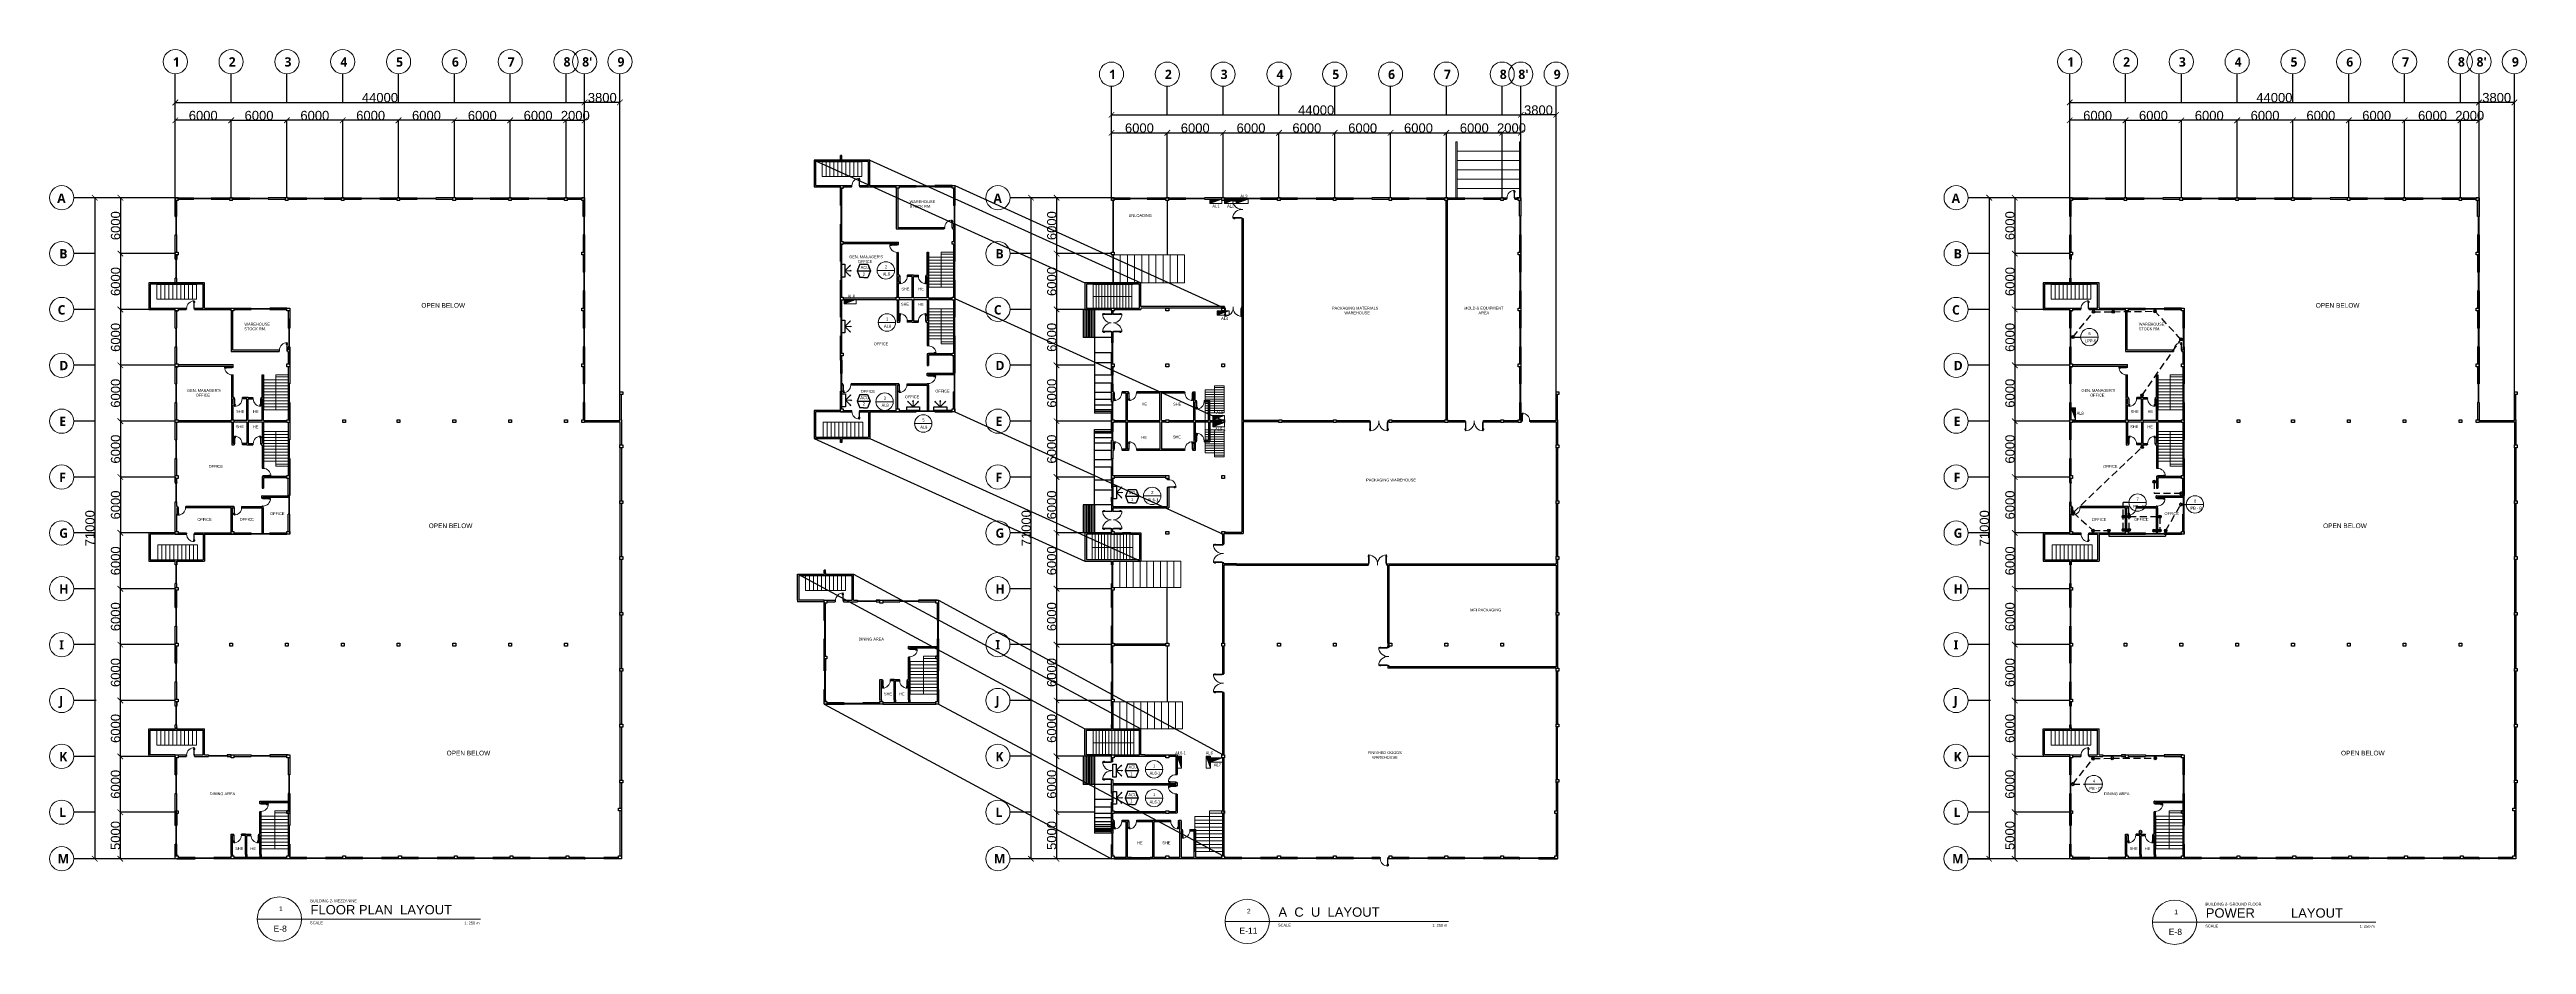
# Model space of a CAD drawing. Header units: millimetres. Extents: x 3339 to 2017737, y 4955 to 2748989.
# Drawn here: x 981888 to 1248163, y 1357242 to 1453354 of the extents above; entities that cross this region are included whole.
import ezdxf

# ---------------------------------------------------------------- set-up
doc = ezdxf.new("R2010")
doc.units = ezdxf.units.MM
doc.header["$LTSCALE"] = 30
doc.linetypes.add('DASHEDX2', pattern=[38.1, 25.4, -12.7])
for name, color, linetype, lineweight in [('A-DETL-GENF', 92, 'Continuous', 13), ('A-DOOR', 31, 'Continuous', 13), ('A-WALL', 113, 'Continuous', 13), ('LIGHTING', 3, 'Continuous', 5), ('MACH BLOCK', 41, 'Continuous', 5), ('P-SANR-FIXT', 6, 'Continuous', 13), ('P. LINES', 151, 'DASHEDX2', 30), ('S-GRID-IDEN', 1, 'Continuous', 13), ('STAIR', 1, 'Continuous', 5), ('TEXT MACHLAYOUT', 255, 'Continuous', 5)]:
    doc.layers.add(name, color=color, linetype=linetype, lineweight=lineweight)
doc.layers.add('MACHINE LAYOUT', color=8, linetype='Continuous')
doc.layers.add('POSTE', color=50, linetype='Continuous')
doc.styles.add('Arial Narrow', font='ARIALN.TTF', dxfattribs={"height": 200})
doc.styles.add('Arial Narrow_1', font='ARIALN.TTF', dxfattribs={"height": 450})
doc.styles.get("Standard").update_dxf_attribs({"font": 'arial.ttf'})
doc.styles.add('style1', font='arial.ttf', dxfattribs={"height": 100})
doc.dimstyles.new('ISO-25', dxfattribs={"dimtxt": 1000, "dimasz": 600, "dimexe": 1.25, "dimexo": 0.625, "dimtad": 1, "dimtxsty": 'Standard', "dimblk": 'ARCHTICK', "dimcen": 2.5, "dimclrd": 4, "dimadec": 0, "dimazin": 0, "dimtfac": 1, "dimtmove": 0, "dimatfit": 3, "dimfxl": 1, "dimarcsym": 0})

msp = doc.modelspace()

# ---------------------------------------------------------------- texts
at = {"insert": (1118052.248, 1446852.925), "char_height": 1000, "attachment_point": 5}
msp.add_mtext('44000', dxfattribs=at)
at = {"attachment_point": 1, "style": 'style1'}
for s, width, heights, insert, char_height in [('WAREHOUSE\\PSTOCK RM.', 15279.91758, [0], (1074344.824, 1437170.177), 300), ('{\\H3x;UNLOADING}', 4436.95582, [0], (1097893.611, 1435680.227), 100), ("GEN. MANAGER'S      \\P        OFFICE", 4477.02994, [0], (1067854.299, 1431248.675), 300), ('SHE', 1026.54405, [103.411], (1073463.407, 1427793.463), 300), ('HE', 1026.54405, [103.411], (1075290.035, 1427798.484), 300), ('OPEN BELOW', 11234.57091, [0], (1021861.309, 1426131.25), 500), ('SHE', 1026.54405, [103.411], (1073424.609, 1426154.895), 300), ('HE', 1026.54405, [103.411], (1075271.16, 1426142.278), 300), ('{\\H3x;PACKAGING MATERIALS       \\P\\pxqc;WAREHOUSE}', 5419.13529, [0], (1119750.783, 1425725.046), 100), ('\\pxqc;{\\H3x;MOLD & EQUIPMENT\\PAREA}', 5419.13529, [0], (1133363.923, 1425733.071), 100), ('OPEN BELOW', 11234.57091, [0], (1225515.378, 1426131.25), 500), ('WAREHOUSE\\PSTOCK RM.', 15279.91758, [0], (1002833.865, 1424009.41), 300), ('WAREHOUSE\\PSTOCK RM.', 15279.91758, [0], (1206487.934, 1424009.41), 300), ('{\\H3x;OFFICE}', 4436.95582, [0], (1070506.412, 1421894.7), 100), ("GEN. MANAGER'S      \\P        OFFICE", 4477.02994, [0], (996672.813, 1416892.166), 300), ('{\\H3x;OFFICE}', 4436.95582, [0], (1069098.013, 1416800.31), 100), ('{\\H3x;OFFICE}', 4436.95582, [0], (1077112.621, 1416820.865), 100), ("GEN. MANAGER'S      \\P        OFFICE", 4477.02994, [0], (1200326.881, 1416892.166), 300), ('SHE', 1026.54405, [103.411], (1001952.449, 1414632.696), 300), ('HE', 1026.54405, [103.411], (1003779.077, 1414637.718), 300), ('{\\H3x;OFFICE}', 4436.95582, [0], (1073844.608, 1416206.022), 100), ('HE', 1026.54405, [103.411], (1099279.431, 1415430.917), 300), ('SHE', 1026.54405, [103.411], (1102675.159, 1415420.041), 300), ('SHE', 1026.54405, [103.411], (1205606.517, 1414632.696), 300), ('HE', 1026.54405, [103.411], (1207433.145, 1414637.718), 300), ('SHE', 1026.54405, [103.411], (1001913.651, 1412994.128), 300), ('HE', 1026.54405, [103.411], (1003760.201, 1412981.512), 300), ('HE', 1026.54405, [103.411], (1099267.507, 1411854.424), 300), ('SHE', 1026.54405, [103.411], (1102650.593, 1411889.623), 300), ('SHE', 1026.54405, [103.411], (1205567.719, 1412994.128), 300), ('HE', 1026.54405, [103.411], (1207414.27, 1412981.512), 300), ('{\\H3x;OFFICE}', 4436.95582, [0], (998995.454, 1408733.933), 100), ('{\\H3x;OFFICE}', 4436.95582, [0], (1202649.522, 1408733.933), 100), ('{\\H3x;PACKAGING WAREHOUSE\\P     }', 5419.13529, [0], (1123427.792, 1407274.967), 100), ('{\\H3x;OFFICE}', 4436.95582, [0], (1005601.662, 1403660.099), 100), ('{\\H3x;OFFICE}', 4436.95582, [0], (1209255.731, 1403660.099), 100), ('{\\H3x;OFFICE}', 4436.95582, [0], (997784.747, 1403028.915), 100), ('{\\H3x;OFFICE}', 4436.95582, [0], (1002333.649, 1403045.256), 100), ('OPEN BELOW', 11234.57091, [0], (1022649.839, 1402456.024), 500), ('{\\H3x;OFFICE}', 4436.95582, [0], (1201438.816, 1403028.915), 100), ('{\\H3x;OFFICE}', 4436.95582, [0], (1205987.718, 1403045.256), 100), ('OPEN BELOW', 11234.57091, [0], (1226303.907, 1402456.024), 500), ('\\pxqc;{\\H3x;MFI PACKAGING}', 5419.13529, [0], (1133564.384, 1393316.247), 100), ('DINING AREA', 5895.89673, [0], (1068862.916, 1390182.022), 300), ('SHE', 1026.54405, [103.411], (1071600.603, 1384296.476), 300), ('HE', 1026.54405, [103.411], (1073230.544, 1384285.224), 300), ('OPEN BELOW', 11234.57091, [0], (1024571.242, 1378046.105), 500), ('\\pxqc;{\\H3x;FINISHED GOODS      \\PWAREHOUSE}', 5419.13529, [0], (1122729.588, 1377992.954), 100), ('OPEN BELOW', 11234.57091, [0], (1228225.31, 1378046.105), 500), ('DINING AREA', 5895.89673, [0], (999111.84, 1373573.526), 300), ('DINING AREA', 5895.89673, [0], (1202765.908, 1373573.526), 300), ('SHE', 1026.54405, [103.411], (1001849.527, 1367687.979), 300), ('HE', 1026.54405, [103.411], (1003479.468, 1367676.727), 300), ('HE', 1026.54405, [103.411], (1098797.437, 1368300.096), 300), ('SHE', 1026.54405, [103.411], (1101525.872, 1368304.77), 300), ('SHE', 1026.54405, [103.411], (1205503.596, 1367687.979), 300), ('HE', 1026.54405, [103.411], (1207133.537, 1367676.727), 300)]:
    msp.add_mtext_dynamic_manual_height_columns(s, width=width, gutter_width=500, heights=heights, dxfattribs=dict(at, insert=insert, char_height=char_height))
at = {"char_height": 1000, "attachment_point": 5, "rotation": 90}
for s, insert in [('6000', (1089633.284, 1422443.818)), ('6000', (1089632.034, 1416443.818)), ('6000', (1089630.784, 1410443.818)), ('6000', (1089629.534, 1404443.818)), ('71000', (1086883.635, 1401943.818)), ('6000', (1089624.534, 1374443.818)), ('5000', (1089624.534, 1368943.818))]:
    msp.add_mtext(s, dxfattribs=dict(at, insert=insert))
at = {"layer": 'LIGHTING', "color": 1, "style": 'Arial Narrow', "width": 0.9}
for s, height, p in [('AL1', 333.4607, (1106892.092, 1436373.339)), ('AL2', 333.4607, (1108480.321, 1436391.878)), ('AL3', 333.4607, (1109903.306, 1437443.818)), ('ACU', 333.4607, (1069088.09, 1429779.676)), ('2', 333.461, (1071690.027, 1429841.683)), ('2', 333.461, (1069308.084, 1429054.778)), ('AL8', 333.4607, (1071465.826, 1429079.891)), ('AL8', 333.4607, (1067699.674, 1426708.025)), ('1', 333.461, (1071811.889, 1424248.353)), ('AL4', 333.4607, (1107838.862, 1424307.675)), ('AL8', 333.4607, (1071587.688, 1423486.56)), ('LPP-6', 333.4607, (1200694.575, 1421902.72)), ('6', 333.461, (1201071.775, 1422686.356)), ('ACU', 333.4607, (1069053.809, 1415805.816)), ('2', 333.461, (1069315.253, 1415127.966)), ('AL8', 333.4607, (1071335.339, 1414983.996)), ('3', 333.461, (1071559.541, 1415745.788)), ('AL5', 333.4607, (1107313.291, 1414198.989)), ('AL8', 333.4607, (1199799.922, 1414122.347)), ('AL8', 333.4607, (1075492.688, 1412637.62)), ('5', 333.461, (1075716.89, 1413399.413)), ('AL5-1', 333.4607, (1107185.68, 1412425.357)), ('ACU', 333.4607, (1097895.801, 1405605.338)), ('2', 333.461, (1100322.288, 1405621.099)), ('1', 333.461, (1098154.652, 1404873.511)), ('AL6-1', 333.4607, (1099945.087, 1404837.463)), ('PB - D', 333.4607, (1205877.68, 1404119.386)), ('7', 333.461, (1206254.88, 1404903.022)), ('PB - B', 333.4607, (1212046.206, 1403923.95)), ('8', 333.461, (1212423.406, 1404707.586)), ('AL6-1', 333.4607, (1102894.788, 1377648.965)), ('AL6', 333.4607, (1106180.123, 1377641.182)), ('AL7', 333.4607, (1107049.478, 1376369.486)), ('ACU', 333.4607, (1097881.343, 1376129.619)), ('1', 333.461, (1098086.784, 1375407.971)), ('AL6-1', 333.4607, (1100149.399, 1375471.22)), ('1', 333.461, (1100526.599, 1376254.856)), ('PB - C', 333.4607, (1201169.46, 1373828.244)), ('4', 333.461, (1201546.66, 1374611.88)), ('ACU', 333.4607, (1097867.387, 1373165.586)), ('1', 333.461, (1098075.791, 1372493.041)), ('AL6-1', 333.4607, (1100149.481, 1372390.831)), ('1', 333.461, (1100526.681, 1373174.467))]:
    msp.add_text(s, height=height, dxfattribs=at).set_placement(p)
at = {"layer": 'S-GRID-IDEN', "char_height": 1000, "width": 849.78875, "attachment_point": 1, "style": 'Arial Narrow_1'}
for s, insert in [('{\\f@Malgun Gothic|b1|i0|c0|p34;1}', (995147.154, 1452527.581)), ('{\\f@Malgun Gothic|b1|i0|c0|p34;2}', (1001147.154, 1452528.831)), ('{\\f@Malgun Gothic|b1|i0|c0|p34;3}', (1007147.154, 1452527.581)), ('{\\f@Malgun Gothic|b1|i0|c0|p34;4}', (1013147.154, 1452528.831)), ('{\\f@Malgun Gothic|b1|i0|c0|p34;5}', (1019147.154, 1452527.581)), ('{\\f@Malgun Gothic|b1|i0|c0|p34;6}', (1025143.404, 1452527.581)), ('{\\f@Malgun Gothic|b1|i0|c0|p34;7}', (1031147.154, 1452532.581)), ('{\\f@Malgun Gothic|b1|i0|c0|p34;8}', (1037147.154, 1452532.581)), ("{\\f@Malgun Gothic|b1|i0|c0|p34;8'}", (1039147.154, 1452532.581)), ('{\\f@Malgun Gothic|b1|i0|c0|p34;9}', (1042947.153, 1452532.581)), ('{\\f@Malgun Gothic|b1|i0|c0|p34;2}', (1101790.448, 1451192.04)), ('{\\f@Malgun Gothic|b1|i0|c0|p34;3}', (1107790.448, 1451190.79)), ('{\\f@Malgun Gothic|b1|i0|c0|p34;6}', (1125786.698, 1451190.79)), ('{\\f@Malgun Gothic|b1|i0|c0|p34;8}', (1137790.448, 1451195.79)), ("{\\f@Malgun Gothic|b1|i0|c0|p34;8'}", (1139790.448, 1451195.79)), ('{\\f@Malgun Gothic|b1|i0|c0|p34;9}', (1143590.447, 1451195.79)), ('{\\f@Malgun Gothic|b1|i0|c0|p34;1}', (1198801.222, 1452527.581)), ('{\\f@Malgun Gothic|b1|i0|c0|p34;2}', (1204801.222, 1452528.831)), ('{\\f@Malgun Gothic|b1|i0|c0|p34;3}', (1210801.222, 1452527.581)), ('{\\f@Malgun Gothic|b1|i0|c0|p34;4}', (1216801.222, 1452528.831)), ('{\\f@Malgun Gothic|b1|i0|c0|p34;5}', (1222801.222, 1452527.581)), ('{\\f@Malgun Gothic|b1|i0|c0|p34;6}', (1228797.472, 1452527.581)), ('{\\f@Malgun Gothic|b1|i0|c0|p34;7}', (1234801.222, 1452532.581)), ('{\\f@Malgun Gothic|b1|i0|c0|p34;8}', (1240801.222, 1452532.581)), ("{\\f@Malgun Gothic|b1|i0|c0|p34;8'}", (1242801.222, 1452532.581)), ('{\\f@Malgun Gothic|b1|i0|c0|p34;9}', (1246601.221, 1452532.581)), ('{\\f@Malgun Gothic|b1|i0|c0|p34;1}', (1095790.448, 1451190.79)), ('{\\f@Malgun Gothic|b1|i0|c0|p34;4}', (1113790.448, 1451192.04)), ('{\\f@Malgun Gothic|b1|i0|c0|p34;5}', (1119790.448, 1451190.79)), ('{\\f@Malgun Gothic|b1|i0|c0|p34;7}', (1131790.448, 1451195.79)), ('{\\f@Malgun Gothic|b1|i0|c0|p34;B}', (982937.513, 1431919.912)), ('{\\f@Malgun Gothic|b1|i0|c0|p34;B}', (1083583.932, 1431922.372)), ('{\\f@Malgun Gothic|b1|i0|c0|p34;B}', (1186591.581, 1431919.912)), ('{\\f@Malgun Gothic|b1|i0|c0|p34;C}', (982758.11, 1425897.662)), ('{\\f@Malgun Gothic|b1|i0|c0|p34;C}', (1083404.529, 1425900.122)), ('{\\f@Malgun Gothic|b1|i0|c0|p34;C}', (1186412.178, 1425897.662)), ('{\\f@Malgun Gothic|b1|i0|c0|p34;D}', (982936.263, 1419919.912)), ('{\\f@Malgun Gothic|b1|i0|c0|p34;D}', (1083582.682, 1419922.372)), ('{\\f@Malgun Gothic|b1|i0|c0|p34;D}', (1186590.331, 1419919.912)), ('{\\f@Malgun Gothic|b1|i0|c0|p34;E}', (1083581.432, 1413922.372)), ('{\\f@Malgun Gothic|b1|i0|c0|p34;E}', (982935.013, 1413919.912)), ('{\\f@Malgun Gothic|b1|i0|c0|p34;E}', (1186589.081, 1413919.912)), ('{\\f@Malgun Gothic|b1|i0|c0|p34;F}', (982933.763, 1407919.912)), ('{\\f@Malgun Gothic|b1|i0|c0|p34;F}', (1083580.182, 1407922.372)), ('{\\f@Malgun Gothic|b1|i0|c0|p34;F}', (1186587.831, 1407919.912)), ('{\\f@Malgun Gothic|b1|i0|c0|p34;G}', (982932.513, 1401919.912)), ('{\\f@Malgun Gothic|b1|i0|c0|p34;G}', (1083578.932, 1401922.372)), ('{\\f@Malgun Gothic|b1|i0|c0|p34;G}', (1186586.581, 1401919.912)), ('{\\f@Malgun Gothic|b1|i0|c0|p34;H}', (982926.263, 1395919.912)), ('{\\f@Malgun Gothic|b1|i0|c0|p34;H}', (1083572.682, 1395922.372)), ('{\\f@Malgun Gothic|b1|i0|c0|p34;H}', (1186580.331, 1395919.912)), ('{\\f@Malgun Gothic|b1|i0|c0|p34;I}', (982927.513, 1389919.912)), ('{\\f@Malgun Gothic|b1|i0|c0|p34;I}', (1083573.932, 1389922.372)), ('{\\f@Malgun Gothic|b1|i0|c0|p34;I}', (1186581.581, 1389919.912)), ('{\\f@Malgun Gothic|b1|i0|c0|p34;J}', (982928.763, 1383919.912)), ('{\\f@Malgun Gothic|b1|i0|c0|p34;J}', (1083575.182, 1383922.372)), ('{\\f@Malgun Gothic|b1|i0|c0|p34;J}', (1186582.831, 1383919.912)), ('{\\f@Malgun Gothic|b1|i0|c0|p34;K}', (982926.263, 1377919.912)), ('{\\f@Malgun Gothic|b1|i0|c0|p34;K}', (1083572.682, 1377922.372)), ('{\\f@Malgun Gothic|b1|i0|c0|p34;K}', (1186580.331, 1377919.912)), ('{\\f@Malgun Gothic|b1|i0|c0|p34;L}', (982927.513, 1371919.912)), ('{\\f@Malgun Gothic|b1|i0|c0|p34;L}', (1083573.932, 1371922.372)), ('{\\f@Malgun Gothic|b1|i0|c0|p34;L}', (1186581.581, 1371919.912)), ('{\\f@Malgun Gothic|b1|i0|c0|p34;M}', (982761.372, 1366952.871)), ('{\\f@Malgun Gothic|b1|i0|c0|p34;M}', (1083407.792, 1366955.331)), ('{\\f@Malgun Gothic|b1|i0|c0|p34;M}', (1186415.441, 1366952.871))]:
    msp.add_mtext(s, dxfattribs=dict(at, insert=insert))
at = {"layer": 'TEXT MACHLAYOUT', "attachment_point": 1}
for s, width, gutter_width, heights, insert, char_height in [('MACHINE LAYOUT', 30202.45793, 12.5, [0], (1002978.725, 1360759.829), 2.5), ('1', 1400.8081, 1500, [0], (1006564.285, 1361324.313), 500), ('BUILDING 2- MEZZANINE', 6435.95403, 1500, [0], (1009916.908, 1362067.831), 300), ('FLOOR PLAN  LAYOUT', 16825.21801, 5000, [4506.123], (1009946.314, 1361468.918), 1000), ('2', 1400.8081, 1500, [0], (1110618.023, 1361069.673), 500), ('A  C  U  LAYOUT', 16825.21801, 5000, [4506.123], (1114000.053, 1361214.279), 1000), ('1', 1400.8081, 1500, [0], (1210305.997, 1360976.621), 500), ('BUILDING 2- GROUND FLOOR', 6435.95403, 1500, [0], (1213658.619, 1361720.138), 300), ('POWER          LAYOUT', 16825.21801, 5000, [4506.123], (1213688.026, 1361121.226), 1000), ('E-8', 1798.17061, 1500, [0], (1005966.062, 1359266.45), 657.1721), ('SCALE', 1330.3095, 1500, [0], (1009896.81, 1359711.924), 300), ('\\pxi-3,l4,t4;1: 250 m', 2484.06518, 1500, [0], (1026177.852, 1359690.444), 300), ('E-11', 1798.17061, 1500, [0], (1109804.463, 1359042.554), 657.1721), ('SCALE', 1330.3095, 1500, [0], (1113950.549, 1359457.285), 300), ('\\pxi-3,l4,t4;1: 250 m', 2484.06518, 1500, [0], (1130231.59, 1359435.804), 300), ('MACHINE LAYOUT', 30202.45793, 12.5, [0], (1206720.437, 1359556.995), 2.5), ('E-8', 1798.17061, 1500, [0], (1209707.774, 1358918.758), 657.1721), ('SCALE', 1330.3095, 1500, [0], (1213638.522, 1359364.232), 300), ('\\pxi-3,l4,t4;1: 250 m', 2484.06518, 1500, [0], (1229919.564, 1359342.751), 300)]:
    msp.add_mtext_dynamic_manual_height_columns(s, width=width, gutter_width=gutter_width, heights=heights, dxfattribs=dict(at, insert=insert, char_height=char_height))

# ---------------------------------------------------------------- blocks, each defined once
blk = doc.blocks.new('POSTE')
for p, q in [((300, 300), (0, 300)), ((300, 0), (300, 300)), ((300, 0), (300, 0))]:
    blk.add_line(p, q)
blk.add_lwpolyline([(300, 0), (0, 0), (0, 300)])
blk = doc.blocks.new('POSTE 1')
blk.add_blockref('POSTE', (0, -30))
blk = doc.blocks.new('Poste 2')
at = {"layer": 'POSTE'}
blk.add_lwpolyline([(-300, 0), (0, 0), (0, -300), (-300, -300)], close=True, dxfattribs=at)
blk = doc.blocks.new('Poste 3')
at = {"layer": 'POSTE'}
blk.add_lwpolyline([(0, 0), (300, 0), (300, -300), (0, -300)], close=True, dxfattribs=at)
blk = doc.blocks.new('POSTE bot left')
at = {"layer": 'POSTE'}
blk.add_lwpolyline([(0, 300), (300, 300), (300, 0), (0, 0)], close=True, dxfattribs=at)
blk = doc.blocks.new('POSTE.COM')
at = {"layer": 'POSTE'}
blk.add_lwpolyline([(-300, 300), (0, 300), (0, 0), (-300, 0)], close=True, dxfattribs=at)
blk = doc.blocks.new('Poste ulit')
at = {"layer": 'POSTE'}
blk.add_lwpolyline([(1007266, 1373395), (1007566, 1373395), (1007566, 1373095), (1007266, 1373095)], close=True, dxfattribs=at)
blk = doc.blocks.new('POSTEEEE')
at = {"layer": 'POSTE'}
blk.add_blockref('Poste ulit', (-1007266, -1373095), dxfattribs=at)
blk = doc.blocks.new('D4')
at = {"layer": 'A-DETL-GENF'}
for p, q in [((-1072, -29), (-1072, -112)), ((-1052, -29), (-1072, -29)), ((-1060, -41), (-1072, -30)), ((-1072, -112), (-1060, -112)), ((-1059, -112), (-1072, -112)), ((-1072, -112), (-1072, -150)), ((-1072, -150), (-1059, -150)), ((-1060, -112), (-1060, -41)), ((-1060, -41), (-1052, -41)), ((-1059, -150), (-1059, -112)), ((-1059, -115), (-1059, -147)), ((-1027, -115), (-1059, -115)), ((-1059, -147), (-1027, -147)), ((-1052, -41), (-1052, -29)), ((-1021, -74), (-1027, -80)), ((-1027, -80), (-1027, -182)), ((-1027, -147), (-1027, -115)), ((-1027, -182), (-1021, -188)), ((-1021, -188), (-1021, -74)), ((-974, -80), (-981, -74)), ((-981, -74), (-981, -188)), ((-981, -188), (-974, -182)), ((-974, -182), (-974, -80)), ((-943, -115), (-974, -115)), ((-974, -115), (-974, -147)), ((-974, -147), (-943, -147)), ((-930, -29), (-949, -29)), ((-949, -29), (-949, -41)), ((-949, -41), (-941, -41)), ((-943, -112), (-943, -150)), ((-930, -112), (-943, -112)), ((-943, -147), (-943, -115)), ((-943, -150), (-930, -150)), ((-941, -41), (-930, -30)), ((-941, -41), (-941, -112)), ((-941, -112), (-930, -112)), ((-930, -112), (-930, -29)), ((-930, -150), (-930, -112))]:
    blk.add_line(p, q, dxfattribs=at)
at = {"layer": 'A-DOOR', "lineweight": 18}
for p, q in [((-1059, 683), (-1024, 683)), ((-1014, 683), (-1059, 683)), ((-1059, 683), (-1059, 583)), ((-1059, 583), (-1024, 583)), ((-1024, 583), (-1024, 626)), ((-1024, 626), (-1014, 626)), ((-981, 583), (-1021, 583)), ((-1021, 583), (-1021, -231)), ((-1014, 626), (-1014, 683)), ((-981, -231), (-981, 583)), ((-169, 683), (-214, 683)), ((-214, 683), (-214, 626)), ((-214, 626), (-204, 626)), ((-204, 683), (-169, 683)), ((-204, 626), (-204, 583)), ((-204, 583), (-169, 583)), ((-169, 583), (-169, 683)), ((-1021, -231), (-981, -231))]:
    blk.add_line(p, q, dxfattribs=at)
at = {"layer": 'A-DOOR'}
blk.add_arc((-1021, 583), 814, 270, 0, dxfattribs=at)
blk = doc.blocks.new('Pintuan')
at = {"layer": 'A-DOOR', "rotation": 270}
blk.add_blockref('D4', (-626, -1014), dxfattribs=at)
blk = doc.blocks.new('WW1')
at = {"layer": 'STAIR'}
for p, q in [((-3000, 0), (-3000, -8000)), ((0, 0), (-3000, 0)), ((0, -8000), (0, 0)), ((-3000, -1600), (-3000, -800)), ((-3000, -800), (0, -800)), ((-3000, -2400), (-3000, -1600)), ((-3000, -1600), (0, -1600)), ((-3000, -3200), (-3000, -2400)), ((-3000, -2400), (0, -2400)), ((-3000, -4000), (-3000, -3200)), ((-3000, -3200), (0, -3200)), ((-3000, -4800), (-3000, -4000)), ((-3000, -4000), (0, -4000)), ((-3000, -5600), (-3000, -4800)), ((-3000, -4800), (0, -4800)), ((0, -1600), (0, -800)), ((0, -2400), (0, -1600)), ((0, -3200), (0, -2400)), ((0, -4000), (0, -3200)), ((0, -4800), (0, -4000)), ((0, -5600), (0, -4800)), ((-3000, -6400), (-3000, -5600)), ((-3000, -5600), (0, -5600)), ((-3000, -7200), (-3000, -6400)), ((-3000, -6400), (0, -6400)), ((-3000, -8000), (-3000, -7200)), ((-3000, -7200), (0, -7200)), ((-3000, -8000), (0, -8000)), ((0, -6400), (0, -5600)), ((0, -7200), (0, -6400)), ((0, -8000), (0, -7200))]:
    blk.add_line(p, q, dxfattribs=at)
blk = doc.blocks.new('S2')
at = {"layer": 'STAIR'}
for p, q in [((0, 0), (-1250, 0)), ((-1250, 0), (-1250, -500)), ((0, -3500), (0, 0)), ((-2500, -500), (-2500, -3500)), ((-1250, -500), (-2500, -500)), ((-1250, -800), (-2500, -800)), ((-1250, -1100), (-2500, -1100)), ((-1250, -1400), (-2500, -1400)), ((-1250, -1700), (-2500, -1700)), ((-1250, -2000), (-2500, -2000)), ((-1250, -500), (-1250, -200)), ((-1250, -200), (0, -200)), ((-1250, -3500), (-1250, -500)), ((-1250, -800), (-1250, -500)), ((-1250, -500), (0, -500)), ((-1250, -1100), (-1250, -800)), ((-1250, -800), (0, -800)), ((0, -800), (-1250, -800)), ((-1250, -1400), (-1250, -1100)), ((-1250, -1100), (0, -1100)), ((0, -1100), (-1250, -1100)), ((-1250, -1700), (-1250, -1400)), ((-1250, -1400), (0, -1400)), ((0, -1400), (-1250, -1400)), ((-1250, -2000), (-1250, -1700)), ((-1250, -1700), (0, -1700)), ((0, -1700), (-1250, -1700)), ((-1250, -2300), (-1250, -2000)), ((-1250, -2000), (0, -2000)), ((0, -2000), (-1250, -2000)), ((-1250, -2300), (-2500, -2300)), ((-1250, -2600), (-2500, -2600)), ((-1250, -2900), (-2500, -2900)), ((-1250, -3200), (-2500, -3200)), ((-2500, -3500), (-1250, -3500)), ((-1250, -2600), (-1250, -2300)), ((-1250, -2300), (0, -2300)), ((0, -2300), (-1250, -2300)), ((-1250, -2900), (-1250, -2600)), ((-1250, -2600), (0, -2600)), ((0, -2600), (-1250, -2600)), ((-1250, -3200), (-1250, -2900)), ((-1250, -2900), (0, -2900)), ((0, -2900), (-1250, -2900)), ((-1250, -3500), (-1250, -3200)), ((-1250, -3200), (0, -3200)), ((-1250, -3500), (0, -3500))]:
    blk.add_line(p, q, dxfattribs=at)
blk = doc.blocks.new('_ArchTick')
at = {"color": 0, "linetype": 'ByBlock', "const_width": 0.15}
blk.add_lwpolyline([(-0.5, -0.5), (0.5, 0.5)], dxfattribs=at)
blk = doc.blocks.new('*D21')
at = {"color": 0, "lineweight": -2, "transparency": 16777216}
for p, q in [((1001409, 1437592), (1001409, 1445758)), ((1007409, 1437442), (1007409, 1445758))]:
    blk.add_line(p, q, dxfattribs=at)
at = {"color": 4, "lineweight": -2, "transparency": 16777216}
blk.add_line((1001409, 1445757), (1007409, 1445757), dxfattribs=at)
at = {"layer": 'Defpoints', "color": 0, "transparency": 16777216}
for p in [(1007409, 1445757), (1001409, 1437591), (1007409, 1437441)]:
    blk.add_point(p, dxfattribs=at)
at = {"color": 4, "lineweight": -2, "transparency": 16777216, "xscale": 600, "yscale": 600, "zscale": 600, "rotation": 180}
blk.add_blockref('_ArchTick', (1001409, 1445757), dxfattribs=at)
at = {"color": 4, "lineweight": -2, "transparency": 16777216, "xscale": 600, "yscale": 600, "zscale": 600}
blk.add_blockref('_ArchTick', (1007409, 1445757), dxfattribs=at)
at = {"color": 0, "transparency": 16777216, "insert": (1004409, 1446268), "char_height": 1000, "attachment_point": 5}
blk.add_mtext('6000', dxfattribs=at)
blk = doc.blocks.new('*D22')
at = {"color": 0, "lineweight": -2, "transparency": 16777216}
for p, q in [((1007409, 1437592), (1007409, 1445758)), ((1013409, 1437442), (1013409, 1445758))]:
    blk.add_line(p, q, dxfattribs=at)
at = {"color": 4, "lineweight": -2, "transparency": 16777216}
blk.add_line((1013409, 1445757), (1007409, 1445757), dxfattribs=at)
at = {"layer": 'Defpoints', "color": 0, "transparency": 16777216}
for p in [(1007409, 1445757), (1007409, 1437591), (1013409, 1437441)]:
    blk.add_point(p, dxfattribs=at)
at = {"color": 4, "lineweight": -2, "transparency": 16777216, "xscale": 600, "yscale": 600, "zscale": 600, "rotation": 180}
blk.add_blockref('_ArchTick', (1007409, 1445757), dxfattribs=at)
at = {"color": 4, "lineweight": -2, "transparency": 16777216, "xscale": 600, "yscale": 600, "zscale": 600}
blk.add_blockref('_ArchTick', (1013409, 1445757), dxfattribs=at)
at = {"color": 0, "transparency": 16777216, "insert": (1010409, 1446268), "char_height": 1000, "attachment_point": 5}
blk.add_mtext('6000', dxfattribs=at)
blk = doc.blocks.new('*D23')
at = {"color": 0, "lineweight": -2, "transparency": 16777216}
for p, q in [((1013409, 1437592), (1013409, 1445758)), ((1019409, 1437442), (1019409, 1445758))]:
    blk.add_line(p, q, dxfattribs=at)
at = {"color": 4, "lineweight": -2, "transparency": 16777216}
blk.add_line((1019409, 1445757), (1013409, 1445757), dxfattribs=at)
at = {"layer": 'Defpoints', "color": 0, "transparency": 16777216}
for p in [(1013409, 1445757), (1013409, 1437591), (1019409, 1437441)]:
    blk.add_point(p, dxfattribs=at)
at = {"color": 4, "lineweight": -2, "transparency": 16777216, "xscale": 600, "yscale": 600, "zscale": 600, "rotation": 180}
blk.add_blockref('_ArchTick', (1013409, 1445757), dxfattribs=at)
at = {"color": 4, "lineweight": -2, "transparency": 16777216, "xscale": 600, "yscale": 600, "zscale": 600}
blk.add_blockref('_ArchTick', (1019409, 1445757), dxfattribs=at)
at = {"color": 0, "transparency": 16777216, "insert": (1016409, 1446268), "char_height": 1000, "attachment_point": 5}
blk.add_mtext('6000', dxfattribs=at)
blk = doc.blocks.new('*D24')
at = {"color": 0, "lineweight": -2, "transparency": 16777216}
for p, q in [((1019409, 1437592), (1019409, 1445758)), ((1025409, 1437442), (1025409, 1445758))]:
    blk.add_line(p, q, dxfattribs=at)
at = {"color": 4, "lineweight": -2, "transparency": 16777216}
blk.add_line((1025409, 1445757), (1019409, 1445757), dxfattribs=at)
at = {"layer": 'Defpoints', "color": 0, "transparency": 16777216}
for p in [(1019409, 1445757), (1019409, 1437591), (1025409, 1437441)]:
    blk.add_point(p, dxfattribs=at)
at = {"color": 4, "lineweight": -2, "transparency": 16777216, "xscale": 600, "yscale": 600, "zscale": 600, "rotation": 180}
blk.add_blockref('_ArchTick', (1019409, 1445757), dxfattribs=at)
at = {"color": 4, "lineweight": -2, "transparency": 16777216, "xscale": 600, "yscale": 600, "zscale": 600}
blk.add_blockref('_ArchTick', (1025409, 1445757), dxfattribs=at)
at = {"color": 0, "transparency": 16777216, "insert": (1022409, 1446268), "char_height": 1000, "attachment_point": 5}
blk.add_mtext('6000', dxfattribs=at)
blk = doc.blocks.new('*D25')
at = {"color": 0, "lineweight": -2, "transparency": 16777216}
for p, q in [((1025409, 1437592), (1025409, 1445754)), ((1031409, 1437442), (1031409, 1445754))]:
    blk.add_line(p, q, dxfattribs=at)
at = {"color": 4, "lineweight": -2, "transparency": 16777216}
blk.add_line((1031409, 1445753), (1025409, 1445753), dxfattribs=at)
at = {"layer": 'Defpoints', "color": 0, "transparency": 16777216}
for p in [(1025409, 1445753), (1025409, 1437591), (1031409, 1437441)]:
    blk.add_point(p, dxfattribs=at)
at = {"color": 4, "lineweight": -2, "transparency": 16777216, "xscale": 600, "yscale": 600, "zscale": 600, "rotation": 180}
blk.add_blockref('_ArchTick', (1025409, 1445753), dxfattribs=at)
at = {"color": 4, "lineweight": -2, "transparency": 16777216, "xscale": 600, "yscale": 600, "zscale": 600}
blk.add_blockref('_ArchTick', (1031409, 1445753), dxfattribs=at)
at = {"color": 0, "transparency": 16777216, "insert": (1028409, 1446264), "char_height": 1000, "attachment_point": 5}
blk.add_mtext('6000', dxfattribs=at)
blk = doc.blocks.new('*D26')
at = {"color": 0, "lineweight": -2, "transparency": 16777216}
for p, q in [((1031409, 1437592), (1031409, 1445754)), ((1037409, 1437442), (1037409, 1445754))]:
    blk.add_line(p, q, dxfattribs=at)
at = {"color": 4, "lineweight": -2, "transparency": 16777216}
blk.add_line((1037409, 1445753), (1031409, 1445753), dxfattribs=at)
at = {"layer": 'Defpoints', "color": 0, "transparency": 16777216}
for p in [(1031409, 1445753), (1031409, 1437591), (1037409, 1437441)]:
    blk.add_point(p, dxfattribs=at)
at = {"color": 4, "lineweight": -2, "transparency": 16777216, "xscale": 600, "yscale": 600, "zscale": 600, "rotation": 180}
blk.add_blockref('_ArchTick', (1031409, 1445753), dxfattribs=at)
at = {"color": 4, "lineweight": -2, "transparency": 16777216, "xscale": 600, "yscale": 600, "zscale": 600}
blk.add_blockref('_ArchTick', (1037409, 1445753), dxfattribs=at)
at = {"color": 0, "transparency": 16777216, "insert": (1034409, 1446264), "char_height": 1000, "attachment_point": 5}
blk.add_mtext('6000', dxfattribs=at)
blk = doc.blocks.new('*D27')
at = {"color": 0, "lineweight": -2, "transparency": 16777216}
for p, q in [((1037409, 1437592), (1037409, 1445750)), ((1039409, 1437442), (1039409, 1445750))]:
    blk.add_line(p, q, dxfattribs=at)
at = {"color": 4, "lineweight": -2, "transparency": 16777216}
blk.add_line((1039409, 1445749), (1037409, 1445749), dxfattribs=at)
at = {"layer": 'Defpoints', "color": 0, "transparency": 16777216}
for p in [(1037409, 1445749), (1037409, 1437591), (1039409, 1437441)]:
    blk.add_point(p, dxfattribs=at)
at = {"color": 4, "lineweight": -2, "transparency": 16777216, "xscale": 600, "yscale": 600, "zscale": 600, "rotation": 180}
blk.add_blockref('_ArchTick', (1037409, 1445749), dxfattribs=at)
at = {"color": 4, "lineweight": -2, "transparency": 16777216, "xscale": 600, "yscale": 600, "zscale": 600}
blk.add_blockref('_ArchTick', (1039409, 1445749), dxfattribs=at)
at = {"color": 0, "transparency": 16777216, "insert": (1038409, 1446260), "char_height": 1000, "attachment_point": 5}
blk.add_mtext('2000', dxfattribs=at)
blk = doc.blocks.new('*D28')
at = {"color": 0, "lineweight": -2, "transparency": 16777216}
for p, q in [((995408, 1437441), (989499, 1437441)), ((989501, 1431441), (989502, 1431441))]:
    blk.add_line(p, q, dxfattribs=at)
at = {"color": 4, "lineweight": -2, "transparency": 16777216}
blk.add_line((989501, 1437441), (989501, 1431441), dxfattribs=at)
at = {"layer": 'Defpoints', "color": 0, "transparency": 16777216}
for p in [(995409, 1437441), (989501, 1431441), (989501, 1431441)]:
    blk.add_point(p, dxfattribs=at)
at = {"color": 4, "lineweight": -2, "transparency": 16777216, "xscale": 600, "yscale": 600, "zscale": 600}
for p, rotation in [((989501, 1437441), 90), ((989501, 1431441), 270)]:
    blk.add_blockref('_ArchTick', p, dxfattribs=dict(at, rotation=rotation))
at = {"color": 0, "transparency": 16777216, "insert": (988989, 1434441), "char_height": 1000, "attachment_point": 5, "rotation": 90}
blk.add_mtext('6000', dxfattribs=at)
blk = doc.blocks.new('*D29')
at = {"color": 0, "lineweight": -2, "transparency": 16777216}
for p, q in [((995408, 1431441), (989499, 1431441)), ((995408, 1425441), (989499, 1425441))]:
    blk.add_line(p, q, dxfattribs=at)
at = {"color": 4, "lineweight": -2, "transparency": 16777216}
blk.add_line((989501, 1431441), (989501, 1425441), dxfattribs=at)
at = {"layer": 'Defpoints', "color": 0, "transparency": 16777216}
for p in [(995409, 1431441), (989501, 1425441), (995409, 1425441)]:
    blk.add_point(p, dxfattribs=at)
at = {"color": 4, "lineweight": -2, "transparency": 16777216, "xscale": 600, "yscale": 600, "zscale": 600}
for p, rotation in [((989501, 1431441), 90), ((989501, 1425441), 270)]:
    blk.add_blockref('_ArchTick', p, dxfattribs=dict(at, rotation=rotation))
at = {"color": 0, "transparency": 16777216, "insert": (988989, 1428441), "char_height": 1000, "attachment_point": 5, "rotation": 90}
blk.add_mtext('6000', dxfattribs=at)
blk = doc.blocks.new('*D30')
at = {"color": 0, "lineweight": -2, "transparency": 16777216}
for p, q in [((995408, 1425441), (989499, 1425441)), ((995408, 1419441), (989499, 1419441))]:
    blk.add_line(p, q, dxfattribs=at)
at = {"color": 4, "lineweight": -2, "transparency": 16777216}
blk.add_line((989501, 1425441), (989501, 1419441), dxfattribs=at)
at = {"layer": 'Defpoints', "color": 0, "transparency": 16777216}
for p in [(995409, 1425441), (989501, 1419441), (995409, 1419441)]:
    blk.add_point(p, dxfattribs=at)
at = {"color": 4, "lineweight": -2, "transparency": 16777216, "xscale": 600, "yscale": 600, "zscale": 600}
for p, rotation in [((989501, 1425441), 90), ((989501, 1419441), 270)]:
    blk.add_blockref('_ArchTick', p, dxfattribs=dict(at, rotation=rotation))
at = {"color": 0, "transparency": 16777216, "insert": (988989, 1422441), "char_height": 1000, "attachment_point": 5, "rotation": 90}
blk.add_mtext('6000', dxfattribs=at)
blk = doc.blocks.new('*D31')
at = {"color": 0, "lineweight": -2, "transparency": 16777216}
for p, q in [((995408, 1419441), (989499, 1419441)), ((995408, 1413441), (989499, 1413441))]:
    blk.add_line(p, q, dxfattribs=at)
at = {"color": 4, "lineweight": -2, "transparency": 16777216}
blk.add_line((989501, 1419441), (989501, 1413441), dxfattribs=at)
at = {"layer": 'Defpoints', "color": 0, "transparency": 16777216}
for p in [(995409, 1419441), (989501, 1413441), (995409, 1413441)]:
    blk.add_point(p, dxfattribs=at)
at = {"color": 4, "lineweight": -2, "transparency": 16777216, "xscale": 600, "yscale": 600, "zscale": 600}
for p, rotation in [((989501, 1419441), 90), ((989501, 1413441), 270)]:
    blk.add_blockref('_ArchTick', p, dxfattribs=dict(at, rotation=rotation))
at = {"color": 0, "transparency": 16777216, "insert": (988989, 1416441), "char_height": 1000, "attachment_point": 5, "rotation": 90}
blk.add_mtext('6000', dxfattribs=at)
blk = doc.blocks.new('*D32')
at = {"color": 0, "lineweight": -2, "transparency": 16777216}
for p, q in [((995408, 1413441), (989499, 1413441)), ((995408, 1407441), (989499, 1407441))]:
    blk.add_line(p, q, dxfattribs=at)
at = {"color": 4, "lineweight": -2, "transparency": 16777216}
blk.add_line((989501, 1413441), (989501, 1407441), dxfattribs=at)
at = {"layer": 'Defpoints', "color": 0, "transparency": 16777216}
for p in [(995409, 1413441), (989501, 1407441), (995409, 1407441)]:
    blk.add_point(p, dxfattribs=at)
at = {"color": 4, "lineweight": -2, "transparency": 16777216, "xscale": 600, "yscale": 600, "zscale": 600}
for p, rotation in [((989501, 1413441), 90), ((989501, 1407441), 270)]:
    blk.add_blockref('_ArchTick', p, dxfattribs=dict(at, rotation=rotation))
at = {"color": 0, "transparency": 16777216, "insert": (988989, 1410441), "char_height": 1000, "attachment_point": 5, "rotation": 90}
blk.add_mtext('6000', dxfattribs=at)
blk = doc.blocks.new('*D33')
at = {"color": 0, "lineweight": -2, "transparency": 16777216}
for p, q in [((995408, 1407441), (989498, 1407441)), ((995408, 1401441), (989498, 1401441))]:
    blk.add_line(p, q, dxfattribs=at)
at = {"color": 4, "lineweight": -2, "transparency": 16777216}
blk.add_line((989499, 1407441), (989499, 1401441), dxfattribs=at)
at = {"layer": 'Defpoints', "color": 0, "transparency": 16777216}
for p in [(995409, 1407441), (989499, 1401441), (995409, 1401441)]:
    blk.add_point(p, dxfattribs=at)
at = {"color": 4, "lineweight": -2, "transparency": 16777216, "xscale": 600, "yscale": 600, "zscale": 600}
for p, rotation in [((989499, 1407441), 90), ((989499, 1401441), 270)]:
    blk.add_blockref('_ArchTick', p, dxfattribs=dict(at, rotation=rotation))
at = {"color": 0, "transparency": 16777216, "insert": (988988, 1404441), "char_height": 1000, "attachment_point": 5, "rotation": 90}
blk.add_mtext('6000', dxfattribs=at)
blk = doc.blocks.new('*D34')
at = {"color": 0, "lineweight": -2, "transparency": 16777216}
for p, q in [((995408, 1401441), (989497, 1401441)), ((995408, 1395441), (989497, 1395441))]:
    blk.add_line(p, q, dxfattribs=at)
at = {"color": 4, "lineweight": -2, "transparency": 16777216}
blk.add_line((989498, 1401441), (989498, 1395441), dxfattribs=at)
at = {"layer": 'Defpoints', "color": 0, "transparency": 16777216}
for p in [(995409, 1401441), (989498, 1395441), (995409, 1395441)]:
    blk.add_point(p, dxfattribs=at)
at = {"color": 4, "lineweight": -2, "transparency": 16777216, "xscale": 600, "yscale": 600, "zscale": 600}
for p, rotation in [((989498, 1401441), 90), ((989498, 1395441), 270)]:
    blk.add_blockref('_ArchTick', p, dxfattribs=dict(at, rotation=rotation))
at = {"color": 0, "transparency": 16777216, "insert": (988987, 1398441), "char_height": 1000, "attachment_point": 5, "rotation": 90}
blk.add_mtext('6000', dxfattribs=at)
blk = doc.blocks.new('*D35')
at = {"color": 0, "lineweight": -2, "transparency": 16777216}
for p, q in [((995408, 1395441), (989496, 1395441)), ((995408, 1389441), (989496, 1389441))]:
    blk.add_line(p, q, dxfattribs=at)
at = {"color": 4, "lineweight": -2, "transparency": 16777216}
blk.add_line((989497, 1395441), (989497, 1389441), dxfattribs=at)
at = {"layer": 'Defpoints', "color": 0, "transparency": 16777216}
for p in [(995409, 1395441), (989497, 1389441), (995409, 1389441)]:
    blk.add_point(p, dxfattribs=at)
at = {"color": 4, "lineweight": -2, "transparency": 16777216, "xscale": 600, "yscale": 600, "zscale": 600}
for p, rotation in [((989497, 1395441), 90), ((989497, 1389441), 270)]:
    blk.add_blockref('_ArchTick', p, dxfattribs=dict(at, rotation=rotation))
at = {"color": 0, "transparency": 16777216, "insert": (988986, 1392441), "char_height": 1000, "attachment_point": 5, "rotation": 90}
blk.add_mtext('6000', dxfattribs=at)
blk = doc.blocks.new('*D36')
at = {"color": 0, "lineweight": -2, "transparency": 16777216}
for p, q in [((995408, 1389441), (989494, 1389441)), ((995408, 1383441), (989494, 1383441))]:
    blk.add_line(p, q, dxfattribs=at)
at = {"color": 4, "lineweight": -2, "transparency": 16777216}
blk.add_line((989496, 1389441), (989496, 1383441), dxfattribs=at)
at = {"layer": 'Defpoints', "color": 0, "transparency": 16777216}
for p in [(995409, 1389441), (989496, 1383441), (995409, 1383441)]:
    blk.add_point(p, dxfattribs=at)
at = {"color": 4, "lineweight": -2, "transparency": 16777216, "xscale": 600, "yscale": 600, "zscale": 600}
for p, rotation in [((989496, 1389441), 90), ((989496, 1383441), 270)]:
    blk.add_blockref('_ArchTick', p, dxfattribs=dict(at, rotation=rotation))
at = {"color": 0, "transparency": 16777216, "insert": (988984, 1386441), "char_height": 1000, "attachment_point": 5, "rotation": 90}
blk.add_mtext('6000', dxfattribs=at)
blk = doc.blocks.new('*D37')
at = {"color": 0, "lineweight": -2, "transparency": 16777216}
for p, q in [((995408, 1383441), (989493, 1383441)), ((995408, 1377441), (989493, 1377441))]:
    blk.add_line(p, q, dxfattribs=at)
at = {"color": 4, "lineweight": -2, "transparency": 16777216}
blk.add_line((989494, 1383441), (989494, 1377441), dxfattribs=at)
at = {"layer": 'Defpoints', "color": 0, "transparency": 16777216}
for p in [(995409, 1383441), (989494, 1377441), (995409, 1377441)]:
    blk.add_point(p, dxfattribs=at)
at = {"color": 4, "lineweight": -2, "transparency": 16777216, "xscale": 600, "yscale": 600, "zscale": 600}
for p, rotation in [((989494, 1383441), 90), ((989494, 1377441), 270)]:
    blk.add_blockref('_ArchTick', p, dxfattribs=dict(at, rotation=rotation))
at = {"color": 0, "transparency": 16777216, "insert": (988983, 1380441), "char_height": 1000, "attachment_point": 5, "rotation": 90}
blk.add_mtext('6000', dxfattribs=at)
blk = doc.blocks.new('*D38')
at = {"color": 0, "lineweight": -2, "transparency": 16777216}
for p, q in [((995408, 1377441), (989492, 1377441)), ((995408, 1371441), (989492, 1371441))]:
    blk.add_line(p, q, dxfattribs=at)
at = {"color": 4, "lineweight": -2, "transparency": 16777216}
blk.add_line((989493, 1377441), (989493, 1371441), dxfattribs=at)
at = {"layer": 'Defpoints', "color": 0, "transparency": 16777216}
for p in [(995409, 1377441), (989493, 1371441), (995409, 1371441)]:
    blk.add_point(p, dxfattribs=at)
at = {"color": 4, "lineweight": -2, "transparency": 16777216, "xscale": 600, "yscale": 600, "zscale": 600}
for p, rotation in [((989493, 1377441), 90), ((989493, 1371441), 270)]:
    blk.add_blockref('_ArchTick', p, dxfattribs=dict(at, rotation=rotation))
at = {"color": 0, "transparency": 16777216, "insert": (988982, 1374441), "char_height": 1000, "attachment_point": 5, "rotation": 90}
blk.add_mtext('6000', dxfattribs=at)
blk = doc.blocks.new('*D39')
at = {"color": 0, "lineweight": -2, "transparency": 16777216}
for p, q in [((995408, 1437441), (986748, 1437441)), ((995408, 1366441), (986748, 1366441))]:
    blk.add_line(p, q, dxfattribs=at)
at = {"color": 4, "lineweight": -2, "transparency": 16777216}
blk.add_line((986750, 1437441), (986750, 1366441), dxfattribs=at)
at = {"layer": 'Defpoints', "color": 0, "transparency": 16777216}
for p in [(995409, 1437441), (986750, 1366441), (995409, 1366441)]:
    blk.add_point(p, dxfattribs=at)
at = {"color": 4, "lineweight": -2, "transparency": 16777216, "xscale": 600, "yscale": 600, "zscale": 600}
for p, rotation in [((986750, 1437441), 90), ((986750, 1366441), 270)]:
    blk.add_blockref('_ArchTick', p, dxfattribs=dict(at, rotation=rotation))
at = {"color": 0, "transparency": 16777216, "insert": (986238, 1401941), "char_height": 1000, "attachment_point": 5, "rotation": 90}
blk.add_mtext('71000', dxfattribs=at)
blk = doc.blocks.new('*D40')
at = {"color": 0, "lineweight": -2, "transparency": 16777216}
for p, q in [((995409, 1437442), (995409, 1447679)), ((1039409, 1437442), (1039409, 1447679))]:
    blk.add_line(p, q, dxfattribs=at)
at = {"color": 4, "lineweight": -2, "transparency": 16777216}
blk.add_line((995409, 1447677), (1039409, 1447677), dxfattribs=at)
at = {"layer": 'Defpoints', "color": 0, "transparency": 16777216}
for p in [(1039409, 1447677), (995409, 1437441), (1039409, 1437441)]:
    blk.add_point(p, dxfattribs=at)
at = {"color": 4, "lineweight": -2, "transparency": 16777216, "xscale": 600, "yscale": 600, "zscale": 600, "rotation": 180}
blk.add_blockref('_ArchTick', (995409, 1447677), dxfattribs=at)
at = {"color": 4, "lineweight": -2, "transparency": 16777216, "xscale": 600, "yscale": 600, "zscale": 600}
blk.add_blockref('_ArchTick', (1039409, 1447677), dxfattribs=at)
at = {"color": 0, "transparency": 16777216, "insert": (1017409, 1448188), "char_height": 1000, "attachment_point": 5}
blk.add_mtext('44000', dxfattribs=at)
blk = doc.blocks.new('*D41')
at = {"color": 0, "lineweight": -2, "transparency": 16777216}
for p, q in [((995409, 1437442), (995409, 1445757)), ((1001409, 1437442), (1001409, 1445757))]:
    blk.add_line(p, q, dxfattribs=at)
at = {"color": 4, "lineweight": -2, "transparency": 16777216}
blk.add_line((1001409, 1445755), (995409, 1445755), dxfattribs=at)
at = {"layer": 'Defpoints', "color": 0, "transparency": 16777216}
for p in [(995409, 1445755), (995409, 1437441), (1001409, 1437441)]:
    blk.add_point(p, dxfattribs=at)
at = {"color": 4, "lineweight": -2, "transparency": 16777216, "xscale": 600, "yscale": 600, "zscale": 600, "rotation": 180}
blk.add_blockref('_ArchTick', (995409, 1445755), dxfattribs=at)
at = {"color": 4, "lineweight": -2, "transparency": 16777216, "xscale": 600, "yscale": 600, "zscale": 600}
blk.add_blockref('_ArchTick', (1001409, 1445755), dxfattribs=at)
at = {"color": 0, "transparency": 16777216, "insert": (998409, 1446266), "char_height": 1000, "attachment_point": 5}
blk.add_mtext('6000', dxfattribs=at)
blk = doc.blocks.new('*D42')
at = {"color": 0, "lineweight": -2, "transparency": 16777216}
for p, q in [((995558, 1371441), (989491, 1371441)), ((995558, 1366441), (989491, 1366441))]:
    blk.add_line(p, q, dxfattribs=at)
at = {"color": 4, "lineweight": -2, "transparency": 16777216}
blk.add_line((989492, 1371441), (989492, 1366441), dxfattribs=at)
at = {"layer": 'Defpoints', "color": 0, "transparency": 16777216}
for p in [(995559, 1371441), (989492, 1366441), (995559, 1366441)]:
    blk.add_point(p, dxfattribs=at)
at = {"color": 4, "lineweight": -2, "transparency": 16777216, "xscale": 600, "yscale": 600, "zscale": 600}
for p, rotation in [((989492, 1371441), 90), ((989492, 1366441), 270)]:
    blk.add_blockref('_ArchTick', p, dxfattribs=dict(at, rotation=rotation))
at = {"color": 0, "transparency": 16777216, "insert": (988981, 1368941), "char_height": 1000, "attachment_point": 5, "rotation": 90}
blk.add_mtext('5000', dxfattribs=at)
blk = doc.blocks.new('*D43')
at = {"color": 0, "lineweight": -2, "transparency": 16777216}
for p, q in [((1039409, 1417442), (1039409, 1447677)), ((1043209, 1417801), (1043209, 1447677))]:
    blk.add_line(p, q, dxfattribs=at)
at = {"color": 4, "lineweight": -2, "transparency": 16777216}
blk.add_line((1043209, 1447676), (1039409, 1447676), dxfattribs=at)
at = {"layer": 'Defpoints', "color": 0, "transparency": 16777216}
for p in [(1039409, 1447676), (1039409, 1417441), (1043209, 1417800)]:
    blk.add_point(p, dxfattribs=at)
at = {"color": 4, "lineweight": -2, "transparency": 16777216, "xscale": 600, "yscale": 600, "zscale": 600, "rotation": 180}
blk.add_blockref('_ArchTick', (1039409, 1447676), dxfattribs=at)
at = {"color": 4, "lineweight": -2, "transparency": 16777216, "xscale": 600, "yscale": 600, "zscale": 600}
blk.add_blockref('_ArchTick', (1043209, 1447676), dxfattribs=at)
at = {"color": 0, "transparency": 16777216, "insert": (1041309, 1448188), "char_height": 1000, "attachment_point": 5}
blk.add_mtext('3800', dxfattribs=at)
blk = doc.blocks.new('D1')
at = {"layer": 'A-DETL-GENF'}
for p, q in [((181, 1495), (1047, 1495)), ((181, 1465), (181, 1495)), ((1047, 1465), (181, 1465)), ((873, 1574), (861, 1586)), ((861, 1586), (943, 1586)), ((861, 1567), (861, 1586)), ((873, 1567), (861, 1567)), ((943, 1574), (873, 1574)), ((873, 1574), (873, 1567)), ((905, 1535), (912, 1541)), ((1020, 1535), (905, 1535)), ((912, 1541), (1013, 1541)), ((943, 1586), (943, 1574)), ((943, 1573), (943, 1586)), ((943, 1586), (982, 1586)), ((982, 1573), (943, 1573)), ((947, 1573), (978, 1573)), ((947, 1541), (947, 1573)), ((978, 1541), (947, 1541)), ((978, 1573), (978, 1541)), ((982, 1586), (982, 1573)), ((1013, 1541), (1020, 1535)), ((1047, 1495), (1047, 1465)), ((1047, -319), (181, -319)), ((181, -319), (181, -349)), ((181, -349), (1047, -349)), ((873, -421), (861, -421)), ((861, -421), (861, -440)), ((873, -428), (861, -440)), ((861, -440), (943, -440)), ((873, -428), (873, -421)), ((943, -428), (873, -428)), ((1020, -389), (905, -389)), ((905, -389), (912, -395)), ((912, -395), (1013, -395)), ((943, -427), (943, -440)), ((982, -427), (943, -427)), ((943, -440), (943, -428)), ((943, -440), (982, -440)), ((978, -395), (947, -395)), ((947, -395), (947, -427)), ((947, -427), (978, -427)), ((978, -427), (978, -395)), ((982, -440), (982, -427)), ((1013, -395), (1020, -389)), ((1047, -349), (1047, -319))]:
    blk.add_line(p, q, dxfattribs=at)
at = {"layer": 'A-DOOR', "lineweight": 18}
for p, q in [((100, 1573), (0, 1573)), ((0, 1573), (0, 1528)), ((0, 1528), (57, 1528)), ((57, 1528), (57, 1538)), ((57, 1538), (100, 1538)), ((100, 1538), (100, 1573)), ((100, 1538), (100, 1495)), ((100, 1535), (1100, 1535)), ((1100, 1495), (100, 1495)), ((1100, 1535), (1100, 1495)), ((0, -427), (0, -382)), ((0, -382), (57, -382)), ((100, -427), (0, -427)), ((57, -382), (57, -392)), ((57, -392), (100, -392)), ((1100, -349), (100, -349)), ((100, -392), (100, -349)), ((100, -389), (1100, -389)), ((100, -392), (100, -427)), ((1100, -389), (1100, -349))]:
    blk.add_line(p, q, dxfattribs=at)
at = {"layer": 'A-DOOR'}
for centre, start, end in [((88, 1583), 265.03869, 357.30365), ((88, -437), 2.69635, 94.96131)]:
    blk.add_arc(centre, 1013, start, end, dxfattribs=at)
blk = doc.blocks.new('panel')
at = {"layer": 'P-SANR-FIXT', "linetype": 'ByBlock'}
h = blk.add_hatch(color=0, dxfattribs=at)
h.dxf.hatch_style = 1
h.paths.add_polyline_path([(800, 0), (0, 0), (0, -300)])
at = {"layer": 'P-SANR-FIXT', "color": 3, "linetype": 'ByBlock'}
for p, q in [((800, 0), (0, 0)), ((0, 0), (0, -300)), ((800, 0), (0, -300)), ((800, -300), (800, 0)), ((0, -300), (800, -300))]:
    blk.add_line(p, q, dxfattribs=at)
blk = doc.blocks.new('WE1')
at = {"layer": 'STAIR'}
for p, q in [((-8000, 0), (-8000, -3100)), ((0, 0), (-8000, 0)), ((-8000, 0), (-7200, 0)), ((-7200, 0), (-6400, 0)), ((-7200, 0), (-7200, -3100)), ((-6400, 0), (-5600, 0)), ((-6400, 0), (-6400, -3100)), ((-5600, 0), (-4800, 0)), ((-5600, 0), (-5600, -3100)), ((-4800, 0), (-4000, 0)), ((-4800, 0), (-4800, -3100)), ((-4000, 0), (-3200, 0)), ((-4000, 0), (-4000, -3100)), ((-3200, 0), (-2400, 0)), ((-3200, 0), (-3200, -3100)), ((-2400, 0), (-2400, 0)), ((-2400, 0), (-1600, 0)), ((-2400, -3100), (-2400, 0)), ((-1600, 0), (-800, 0)), ((-1600, 0), (-1600, -3100)), ((-800, 0), (-800, -3100)), ((0, -3100), (0, 0)), ((-8000, -3100), (0, -3100)), ((-8000, -3100), (-7200, -3100)), ((-7200, -3100), (-6400, -3100)), ((-6400, -3100), (-5600, -3100)), ((-5600, -3100), (-4800, -3100)), ((-4800, -3100), (-4000, -3100)), ((-4000, -3100), (-3200, -3100)), ((-3200, -3100), (-2400, -3100)), ((-2400, -3100), (-1600, -3100)), ((-1600, -3100), (-800, -3100))]:
    blk.add_line(p, q, dxfattribs=at)
blk = doc.blocks.new('WEWED')
at = {"layer": 'STAIR'}
for p, q in [((-7000, 6000), (-7000, 0)), ((-6850, 6000), (-7000, 6000)), ((-6850, 6000), (-6850, 0)), ((-150, 0), (-150, 6000)), ((-150, 6000), (0, 6000)), ((0, 0), (0, 6000)), ((-6850, 4000), (-6850, 5000)), ((-6850, 5000), (-150, 5000)), ((-6850, 3000), (-6850, 4000)), ((-6850, 4000), (-150, 4000)), ((-6850, 2000), (-6850, 3000)), ((-6850, 3000), (-150, 3000)), ((-6850, 0), (-7000, 0)), ((-6850, 1000), (-6850, 2000)), ((-6850, 2000), (-150, 2000)), ((-6850, 0), (-6850, 1000)), ((-6850, 1000), (-150, 1000)), ((-150, 0), (0, 0))]:
    blk.add_line(p, q, dxfattribs=at)
blk = doc.blocks.new('eto na arrow')
at = {"layer": 'P-SANR-FIXT', "linetype": 'ByBlock'}
h = blk.add_hatch(color=0, dxfattribs=at)
h.dxf.hatch_style = 1
h.paths.add_polyline_path([(471, 536), (503, 505), (535, 473), (599, 600)])
h = blk.add_hatch(color=0, dxfattribs=at)
h.dxf.hatch_style = 1
h.paths.add_polyline_path([(706, 0), (573, 44), (573, 0), (573, -44)])
h = blk.add_hatch(color=0, dxfattribs=at)
h.dxf.hatch_style = 1
h.paths.add_polyline_path([(536, -471), (505, -503), (473, -535), (601, -599)])
at = {"layer": 'P-SANR-FIXT', "color": 3, "linetype": 'ByBlock'}
for p, q in [((0, 0), (503, 505)), ((0, 0), (505, -503)), ((0, 0), (573, 0)), ((471, 536), (599, 600)), ((503, 505), (471, 536)), ((503, 505), (535, 473)), ((599, 600), (535, 473)), ((573, 0), (573, 44)), ((706, 0), (573, 44)), ((573, 0), (573, -44)), ((573, -44), (706, 0)), ((505, -503), (473, -535)), ((601, -599), (473, -535)), ((505, -503), (536, -471)), ((536, -471), (601, -599))]:
    blk.add_line(p, q, dxfattribs=at)
blk = doc.blocks.new('hexagon')
for p, q in [((0, 1000), (-200, 500)), ((-200, 500), (800, 500)), ((-200, 500), (0, 0)), ((0, 1000), (600, 1000)), ((300, 0), (0, 0)), ((300, 0), (600, 0)), ((600, 1000), (800, 500)), ((800, 500), (600, 0))]:
    blk.add_line(p, q)
blk = doc.blocks.new('*D66')
at = {"color": 0, "lineweight": -2, "transparency": 16777216}
for p, q in [((1096052, 1437444), (1090144, 1437444)), ((1096052, 1431444), (1090144, 1431444))]:
    blk.add_line(p, q, dxfattribs=at)
at = {"color": 4, "lineweight": -2, "transparency": 16777216}
blk.add_line((1090146, 1437444), (1090146, 1431444), dxfattribs=at)
at = {"layer": 'Defpoints', "color": 0, "transparency": 16777216}
for p in [(1096052, 1437444), (1090146, 1431444), (1096052, 1431444)]:
    blk.add_point(p, dxfattribs=at)
at = {"color": 4, "lineweight": -2, "transparency": 16777216, "xscale": 600, "yscale": 600, "zscale": 600}
for p, rotation in [((1090146, 1437444), 90), ((1090146, 1431444), 270)]:
    blk.add_blockref('_ArchTick', p, dxfattribs=dict(at, rotation=rotation))
at = {"color": 0, "transparency": 16777216, "insert": (1089635, 1434444), "char_height": 1000, "attachment_point": 5, "rotation": 90}
blk.add_mtext('6000', dxfattribs=at)
blk = doc.blocks.new('*D67')
at = {"color": 0, "lineweight": -2, "transparency": 16777216}
for p, q in [((1096052, 1431444), (1090143, 1431444)), ((1096052, 1425444), (1090143, 1425444))]:
    blk.add_line(p, q, dxfattribs=at)
at = {"color": 4, "lineweight": -2, "transparency": 16777216}
blk.add_line((1090144, 1431444), (1090144, 1425444), dxfattribs=at)
at = {"layer": 'Defpoints', "color": 0, "transparency": 16777216}
for p in [(1096052, 1431444), (1090144, 1425444), (1096052, 1425444)]:
    blk.add_point(p, dxfattribs=at)
at = {"color": 4, "lineweight": -2, "transparency": 16777216, "xscale": 600, "yscale": 600, "zscale": 600}
for p, rotation in [((1090144, 1431444), 90), ((1090144, 1425444), 270)]:
    blk.add_blockref('_ArchTick', p, dxfattribs=dict(at, rotation=rotation))
at = {"color": 0, "transparency": 16777216, "insert": (1089633, 1428444), "char_height": 1000, "attachment_point": 5, "rotation": 90}
blk.add_mtext('6000', dxfattribs=at)
blk = doc.blocks.new('*D68')
at = {"color": 0, "lineweight": -2, "transparency": 16777216}
for p, q in [((1096052, 1401444), (1090138, 1401444)), ((1096052, 1395444), (1090138, 1395444))]:
    blk.add_line(p, q, dxfattribs=at)
at = {"color": 4, "lineweight": -2, "transparency": 16777216}
blk.add_line((1090139, 1401444), (1090139, 1395444), dxfattribs=at)
at = {"layer": 'Defpoints', "color": 0, "transparency": 16777216}
for p in [(1096052, 1401444), (1090139, 1395444), (1096052, 1395444)]:
    blk.add_point(p, dxfattribs=at)
at = {"color": 4, "lineweight": -2, "transparency": 16777216, "xscale": 600, "yscale": 600, "zscale": 600}
for p, rotation in [((1090139, 1401444), 90), ((1090139, 1395444), 270)]:
    blk.add_blockref('_ArchTick', p, dxfattribs=dict(at, rotation=rotation))
at = {"color": 0, "transparency": 16777216, "insert": (1089628, 1398444), "char_height": 1000, "attachment_point": 5, "rotation": 90}
blk.add_mtext('6000', dxfattribs=at)
blk = doc.blocks.new('*D69')
at = {"color": 0, "lineweight": -2, "transparency": 16777216}
for p, q in [((1096052, 1395444), (1090137, 1395444)), ((1096052, 1389444), (1090137, 1389444))]:
    blk.add_line(p, q, dxfattribs=at)
at = {"color": 4, "lineweight": -2, "transparency": 16777216}
blk.add_line((1090138, 1395444), (1090138, 1389444), dxfattribs=at)
at = {"layer": 'Defpoints', "color": 0, "transparency": 16777216}
for p in [(1096052, 1395444), (1090138, 1389444), (1096052, 1389444)]:
    blk.add_point(p, dxfattribs=at)
at = {"color": 4, "lineweight": -2, "transparency": 16777216, "xscale": 600, "yscale": 600, "zscale": 600}
for p, rotation in [((1090138, 1395444), 90), ((1090138, 1389444), 270)]:
    blk.add_blockref('_ArchTick', p, dxfattribs=dict(at, rotation=rotation))
at = {"color": 0, "transparency": 16777216, "insert": (1089627, 1392444), "char_height": 1000, "attachment_point": 5, "rotation": 90}
blk.add_mtext('6000', dxfattribs=at)
blk = doc.blocks.new('*D70')
at = {"color": 0, "lineweight": -2, "transparency": 16777216}
for p, q in [((1096052, 1389444), (1090136, 1389444)), ((1096052, 1383444), (1090136, 1383444))]:
    blk.add_line(p, q, dxfattribs=at)
at = {"color": 4, "lineweight": -2, "transparency": 16777216}
blk.add_line((1090137, 1389444), (1090137, 1383444), dxfattribs=at)
at = {"layer": 'Defpoints', "color": 0, "transparency": 16777216}
for p in [(1096052, 1389444), (1090137, 1383444), (1096052, 1383444)]:
    blk.add_point(p, dxfattribs=at)
at = {"color": 4, "lineweight": -2, "transparency": 16777216, "xscale": 600, "yscale": 600, "zscale": 600}
for p, rotation in [((1090137, 1389444), 90), ((1090137, 1383444), 270)]:
    blk.add_blockref('_ArchTick', p, dxfattribs=dict(at, rotation=rotation))
at = {"color": 0, "transparency": 16777216, "insert": (1089626, 1386444), "char_height": 1000, "attachment_point": 5, "rotation": 90}
blk.add_mtext('6000', dxfattribs=at)
blk = doc.blocks.new('*D71')
at = {"color": 0, "lineweight": -2, "transparency": 16777216}
for p, q in [((1096052, 1383444), (1090134, 1383444)), ((1096052, 1377444), (1090134, 1377444))]:
    blk.add_line(p, q, dxfattribs=at)
at = {"color": 4, "lineweight": -2, "transparency": 16777216}
blk.add_line((1090136, 1383444), (1090136, 1377444), dxfattribs=at)
at = {"layer": 'Defpoints', "color": 0, "transparency": 16777216}
for p in [(1096052, 1383444), (1090136, 1377444), (1096052, 1377444)]:
    blk.add_point(p, dxfattribs=at)
at = {"color": 4, "lineweight": -2, "transparency": 16777216, "xscale": 600, "yscale": 600, "zscale": 600}
for p, rotation in [((1090136, 1383444), 90), ((1090136, 1377444), 270)]:
    blk.add_blockref('_ArchTick', p, dxfattribs=dict(at, rotation=rotation))
at = {"color": 0, "transparency": 16777216, "insert": (1089625, 1380444), "char_height": 1000, "attachment_point": 5, "rotation": 90}
blk.add_mtext('6000', dxfattribs=at)
blk = doc.blocks.new('*D72')
at = {"color": 0, "lineweight": -2, "transparency": 16777216}
for p, q in [((1096052, 1437444), (1096052, 1444413)), ((1102052, 1437444), (1102052, 1444413))]:
    blk.add_line(p, q, dxfattribs=at)
at = {"color": 4, "lineweight": -2, "transparency": 16777216}
blk.add_line((1096052, 1444412), (1102052, 1444412), dxfattribs=at)
at = {"layer": 'Defpoints', "color": 0, "transparency": 16777216}
for p in [(1102052, 1444412), (1096052, 1437444), (1102052, 1437444)]:
    blk.add_point(p, dxfattribs=at)
at = {"color": 4, "lineweight": -2, "transparency": 16777216, "xscale": 600, "yscale": 600, "zscale": 600, "rotation": 180}
blk.add_blockref('_ArchTick', (1096052, 1444412), dxfattribs=at)
at = {"color": 4, "lineweight": -2, "transparency": 16777216, "xscale": 600, "yscale": 600, "zscale": 600}
blk.add_blockref('_ArchTick', (1102052, 1444412), dxfattribs=at)
at = {"color": 0, "transparency": 16777216, "insert": (1099052, 1444923), "char_height": 1000, "attachment_point": 5}
blk.add_mtext('6000', dxfattribs=at)
blk = doc.blocks.new('*D73')
at = {"color": 0, "lineweight": -2, "transparency": 16777216}
for p, q in [((1102052, 1437444), (1102052, 1444413)), ((1108052, 1437444), (1108052, 1444413))]:
    blk.add_line(p, q, dxfattribs=at)
at = {"color": 4, "lineweight": -2, "transparency": 16777216}
blk.add_line((1102052, 1444412), (1108052, 1444412), dxfattribs=at)
at = {"layer": 'Defpoints', "color": 0, "transparency": 16777216}
for p in [(1108052, 1444412), (1102052, 1437444), (1108052, 1437444)]:
    blk.add_point(p, dxfattribs=at)
at = {"color": 4, "lineweight": -2, "transparency": 16777216, "xscale": 600, "yscale": 600, "zscale": 600, "rotation": 180}
blk.add_blockref('_ArchTick', (1102052, 1444412), dxfattribs=at)
at = {"color": 4, "lineweight": -2, "transparency": 16777216, "xscale": 600, "yscale": 600, "zscale": 600}
blk.add_blockref('_ArchTick', (1108052, 1444412), dxfattribs=at)
at = {"color": 0, "transparency": 16777216, "insert": (1105052, 1444923), "char_height": 1000, "attachment_point": 5}
blk.add_mtext('6000', dxfattribs=at)
blk = doc.blocks.new('*D74')
at = {"color": 0, "lineweight": -2, "transparency": 16777216}
for p, q in [((1108052, 1437444), (1108052, 1444413)), ((1114052, 1437444), (1114052, 1444413))]:
    blk.add_line(p, q, dxfattribs=at)
at = {"color": 4, "lineweight": -2, "transparency": 16777216}
blk.add_line((1108052, 1444412), (1114052, 1444412), dxfattribs=at)
at = {"layer": 'Defpoints', "color": 0, "transparency": 16777216}
for p in [(1114052, 1444412), (1108052, 1437444), (1114052, 1437444)]:
    blk.add_point(p, dxfattribs=at)
at = {"color": 4, "lineweight": -2, "transparency": 16777216, "xscale": 600, "yscale": 600, "zscale": 600, "rotation": 180}
blk.add_blockref('_ArchTick', (1108052, 1444412), dxfattribs=at)
at = {"color": 4, "lineweight": -2, "transparency": 16777216, "xscale": 600, "yscale": 600, "zscale": 600}
blk.add_blockref('_ArchTick', (1114052, 1444412), dxfattribs=at)
at = {"color": 0, "transparency": 16777216, "insert": (1111052, 1444923), "char_height": 1000, "attachment_point": 5}
blk.add_mtext('6000', dxfattribs=at)
blk = doc.blocks.new('*D75')
at = {"color": 0, "lineweight": -2, "transparency": 16777216}
for p, q in [((1114052, 1437444), (1114052, 1444413)), ((1120052, 1437444), (1120052, 1444413))]:
    blk.add_line(p, q, dxfattribs=at)
at = {"color": 4, "lineweight": -2, "transparency": 16777216}
blk.add_line((1114052, 1444412), (1120052, 1444412), dxfattribs=at)
at = {"layer": 'Defpoints', "color": 0, "transparency": 16777216}
for p in [(1120052, 1444412), (1114052, 1437444), (1120052, 1437444)]:
    blk.add_point(p, dxfattribs=at)
at = {"color": 4, "lineweight": -2, "transparency": 16777216, "xscale": 600, "yscale": 600, "zscale": 600, "rotation": 180}
blk.add_blockref('_ArchTick', (1114052, 1444412), dxfattribs=at)
at = {"color": 4, "lineweight": -2, "transparency": 16777216, "xscale": 600, "yscale": 600, "zscale": 600}
blk.add_blockref('_ArchTick', (1120052, 1444412), dxfattribs=at)
at = {"color": 0, "transparency": 16777216, "insert": (1117052, 1444923), "char_height": 1000, "attachment_point": 5}
blk.add_mtext('6000', dxfattribs=at)
blk = doc.blocks.new('*D76')
at = {"color": 0, "lineweight": -2, "transparency": 16777216}
for p, q in [((1120052, 1437444), (1120052, 1444413)), ((1126052, 1437444), (1126052, 1444413))]:
    blk.add_line(p, q, dxfattribs=at)
at = {"color": 4, "lineweight": -2, "transparency": 16777216}
blk.add_line((1120052, 1444412), (1126052, 1444412), dxfattribs=at)
at = {"layer": 'Defpoints', "color": 0, "transparency": 16777216}
for p in [(1126052, 1444412), (1120052, 1437444), (1126052, 1437444)]:
    blk.add_point(p, dxfattribs=at)
at = {"color": 4, "lineweight": -2, "transparency": 16777216, "xscale": 600, "yscale": 600, "zscale": 600, "rotation": 180}
blk.add_blockref('_ArchTick', (1120052, 1444412), dxfattribs=at)
at = {"color": 4, "lineweight": -2, "transparency": 16777216, "xscale": 600, "yscale": 600, "zscale": 600}
blk.add_blockref('_ArchTick', (1126052, 1444412), dxfattribs=at)
at = {"color": 0, "transparency": 16777216, "insert": (1123052, 1444923), "char_height": 1000, "attachment_point": 5}
blk.add_mtext('6000', dxfattribs=at)
blk = doc.blocks.new('*D77')
at = {"color": 0, "lineweight": -2, "transparency": 16777216}
for p, q in [((1126052, 1437444), (1126052, 1444417)), ((1132052, 1437444), (1132052, 1444417))]:
    blk.add_line(p, q, dxfattribs=at)
at = {"color": 4, "lineweight": -2, "transparency": 16777216}
blk.add_line((1126052, 1444416), (1132052, 1444416), dxfattribs=at)
at = {"layer": 'Defpoints', "color": 0, "transparency": 16777216}
for p in [(1132052, 1444416), (1126052, 1437444), (1132052, 1437444)]:
    blk.add_point(p, dxfattribs=at)
at = {"color": 4, "lineweight": -2, "transparency": 16777216, "xscale": 600, "yscale": 600, "zscale": 600, "rotation": 180}
blk.add_blockref('_ArchTick', (1126052, 1444416), dxfattribs=at)
at = {"color": 4, "lineweight": -2, "transparency": 16777216, "xscale": 600, "yscale": 600, "zscale": 600}
blk.add_blockref('_ArchTick', (1132052, 1444416), dxfattribs=at)
at = {"color": 0, "transparency": 16777216, "insert": (1129052, 1444927), "char_height": 1000, "attachment_point": 5}
blk.add_mtext('6000', dxfattribs=at)
blk = doc.blocks.new('*D78')
at = {"color": 0, "lineweight": -2, "transparency": 16777216}
for p, q in [((1132052, 1437444), (1132052, 1444417)), ((1138052, 1437444), (1138052, 1444417))]:
    blk.add_line(p, q, dxfattribs=at)
at = {"color": 4, "lineweight": -2, "transparency": 16777216}
blk.add_line((1132052, 1444416), (1138052, 1444416), dxfattribs=at)
at = {"layer": 'Defpoints', "color": 0, "transparency": 16777216}
for p in [(1138052, 1444416), (1132052, 1437444), (1138052, 1437444)]:
    blk.add_point(p, dxfattribs=at)
at = {"color": 4, "lineweight": -2, "transparency": 16777216, "xscale": 600, "yscale": 600, "zscale": 600, "rotation": 180}
blk.add_blockref('_ArchTick', (1132052, 1444416), dxfattribs=at)
at = {"color": 4, "lineweight": -2, "transparency": 16777216, "xscale": 600, "yscale": 600, "zscale": 600}
blk.add_blockref('_ArchTick', (1138052, 1444416), dxfattribs=at)
at = {"color": 0, "transparency": 16777216, "insert": (1135052, 1444927), "char_height": 1000, "attachment_point": 5}
blk.add_mtext('6000', dxfattribs=at)
blk = doc.blocks.new('*D79')
at = {"color": 0, "lineweight": -2, "transparency": 16777216}
for p, q in [((1138052, 1437444), (1138052, 1444417)), ((1140052, 1437444), (1140052, 1444417))]:
    blk.add_line(p, q, dxfattribs=at)
at = {"color": 4, "lineweight": -2, "transparency": 16777216}
blk.add_line((1138052, 1444416), (1140052, 1444416), dxfattribs=at)
at = {"layer": 'Defpoints', "color": 0, "transparency": 16777216}
for p in [(1140052, 1444416), (1138052, 1437444), (1140052, 1437444)]:
    blk.add_point(p, dxfattribs=at)
at = {"color": 4, "lineweight": -2, "transparency": 16777216, "xscale": 600, "yscale": 600, "zscale": 600, "rotation": 180}
blk.add_blockref('_ArchTick', (1138052, 1444416), dxfattribs=at)
at = {"color": 4, "lineweight": -2, "transparency": 16777216, "xscale": 600, "yscale": 600, "zscale": 600}
blk.add_blockref('_ArchTick', (1140052, 1444416), dxfattribs=at)
at = {"color": 0, "transparency": 16777216, "insert": (1139052, 1444927), "char_height": 1000, "attachment_point": 5}
blk.add_mtext('2000', dxfattribs=at)
blk = doc.blocks.new('*D80')
at = {"color": 0, "lineweight": -2, "transparency": 16777216}
for p, q in [((1140052, 1437444), (1140052, 1446343)), ((1143852, 1416597), (1143852, 1446343))]:
    blk.add_line(p, q, dxfattribs=at)
at = {"color": 4, "lineweight": -2, "transparency": 16777216}
blk.add_line((1143852, 1446342), (1140052, 1446342), dxfattribs=at)
at = {"layer": 'Defpoints', "color": 0, "transparency": 16777216}
for p in [(1140052, 1446342), (1140052, 1437444), (1143852, 1416597)]:
    blk.add_point(p, dxfattribs=at)
at = {"color": 4, "lineweight": -2, "transparency": 16777216, "xscale": 600, "yscale": 600, "zscale": 600, "rotation": 180}
blk.add_blockref('_ArchTick', (1140052, 1446342), dxfattribs=at)
at = {"color": 4, "lineweight": -2, "transparency": 16777216, "xscale": 600, "yscale": 600, "zscale": 600}
blk.add_blockref('_ArchTick', (1143852, 1446342), dxfattribs=at)
at = {"color": 0, "transparency": 16777216, "insert": (1141952, 1446853), "char_height": 1000, "attachment_point": 5}
blk.add_mtext('3800', dxfattribs=at)
blk = doc.blocks.new('Grid - M_Grid Head - Circle-24584-A - GROUND FLOOR PLAN')
at = {"layer": 'S-GRID-IDEN'}
blk.add_circle((0, 0), 6.5, dxfattribs=at)
blk = doc.blocks.new('Letter sa bilog')
at = {"layer": 'S-GRID-IDEN', "xscale": 99.99999999999993, "yscale": 99.99999999999993, "zscale": 99.99999999999993}
blk.add_blockref('Grid - M_Grid Head - Circle-24584-A - GROUND FLOOR PLAN', (-650, 0), dxfattribs=at)
at = {"layer": 'S-GRID-IDEN', "insert": (-891, 223), "char_height": 500, "width": 424.89, "attachment_point": 1, "style": 'Arial Narrow_1'}
blk.add_mtext('{\\f@Malgun Gothic|b1|i0|c0|p34;A}', dxfattribs=at)
blk = doc.blocks.new('*D87')
at = {"color": 0, "lineweight": -2, "transparency": 16777216}
for p, q in [((1205063, 1437592), (1205063, 1445758)), ((1211063, 1437442), (1211063, 1445758))]:
    blk.add_line(p, q, dxfattribs=at)
at = {"color": 4, "lineweight": -2, "transparency": 16777216}
blk.add_line((1205063, 1445757), (1211063, 1445757), dxfattribs=at)
at = {"layer": 'Defpoints', "color": 0, "transparency": 16777216}
for p in [(1211063, 1445757), (1205063, 1437591), (1211063, 1437441)]:
    blk.add_point(p, dxfattribs=at)
at = {"color": 4, "lineweight": -2, "transparency": 16777216, "xscale": 600, "yscale": 600, "zscale": 600, "rotation": 180}
blk.add_blockref('_ArchTick', (1205063, 1445757), dxfattribs=at)
at = {"color": 4, "lineweight": -2, "transparency": 16777216, "xscale": 600, "yscale": 600, "zscale": 600}
blk.add_blockref('_ArchTick', (1211063, 1445757), dxfattribs=at)
at = {"color": 0, "transparency": 16777216, "insert": (1208063, 1446268), "char_height": 1000, "attachment_point": 5}
blk.add_mtext('6000', dxfattribs=at)
blk = doc.blocks.new('*D88')
at = {"color": 0, "lineweight": -2, "transparency": 16777216}
for p, q in [((1211063, 1437592), (1211063, 1445758)), ((1217063, 1437442), (1217063, 1445758))]:
    blk.add_line(p, q, dxfattribs=at)
at = {"color": 4, "lineweight": -2, "transparency": 16777216}
blk.add_line((1217063, 1445757), (1211063, 1445757), dxfattribs=at)
at = {"layer": 'Defpoints', "color": 0, "transparency": 16777216}
for p in [(1211063, 1445757), (1211063, 1437591), (1217063, 1437441)]:
    blk.add_point(p, dxfattribs=at)
at = {"color": 4, "lineweight": -2, "transparency": 16777216, "xscale": 600, "yscale": 600, "zscale": 600, "rotation": 180}
blk.add_blockref('_ArchTick', (1211063, 1445757), dxfattribs=at)
at = {"color": 4, "lineweight": -2, "transparency": 16777216, "xscale": 600, "yscale": 600, "zscale": 600}
blk.add_blockref('_ArchTick', (1217063, 1445757), dxfattribs=at)
at = {"color": 0, "transparency": 16777216, "insert": (1214063, 1446268), "char_height": 1000, "attachment_point": 5}
blk.add_mtext('6000', dxfattribs=at)
blk = doc.blocks.new('*D89')
at = {"color": 0, "lineweight": -2, "transparency": 16777216}
for p, q in [((1217063, 1437592), (1217063, 1445758)), ((1223063, 1437442), (1223063, 1445758))]:
    blk.add_line(p, q, dxfattribs=at)
at = {"color": 4, "lineweight": -2, "transparency": 16777216}
blk.add_line((1223063, 1445757), (1217063, 1445757), dxfattribs=at)
at = {"layer": 'Defpoints', "color": 0, "transparency": 16777216}
for p in [(1217063, 1445757), (1217063, 1437591), (1223063, 1437441)]:
    blk.add_point(p, dxfattribs=at)
at = {"color": 4, "lineweight": -2, "transparency": 16777216, "xscale": 600, "yscale": 600, "zscale": 600, "rotation": 180}
blk.add_blockref('_ArchTick', (1217063, 1445757), dxfattribs=at)
at = {"color": 4, "lineweight": -2, "transparency": 16777216, "xscale": 600, "yscale": 600, "zscale": 600}
blk.add_blockref('_ArchTick', (1223063, 1445757), dxfattribs=at)
at = {"color": 0, "transparency": 16777216, "insert": (1220063, 1446268), "char_height": 1000, "attachment_point": 5}
blk.add_mtext('6000', dxfattribs=at)
blk = doc.blocks.new('*D90')
at = {"color": 0, "lineweight": -2, "transparency": 16777216}
for p, q in [((1223063, 1437592), (1223063, 1445758)), ((1229063, 1437442), (1229063, 1445758))]:
    blk.add_line(p, q, dxfattribs=at)
at = {"color": 4, "lineweight": -2, "transparency": 16777216}
blk.add_line((1229063, 1445757), (1223063, 1445757), dxfattribs=at)
at = {"layer": 'Defpoints', "color": 0, "transparency": 16777216}
for p in [(1223063, 1445757), (1223063, 1437591), (1229063, 1437441)]:
    blk.add_point(p, dxfattribs=at)
at = {"color": 4, "lineweight": -2, "transparency": 16777216, "xscale": 600, "yscale": 600, "zscale": 600, "rotation": 180}
blk.add_blockref('_ArchTick', (1223063, 1445757), dxfattribs=at)
at = {"color": 4, "lineweight": -2, "transparency": 16777216, "xscale": 600, "yscale": 600, "zscale": 600}
blk.add_blockref('_ArchTick', (1229063, 1445757), dxfattribs=at)
at = {"color": 0, "transparency": 16777216, "insert": (1226063, 1446268), "char_height": 1000, "attachment_point": 5}
blk.add_mtext('6000', dxfattribs=at)
blk = doc.blocks.new('*D91')
at = {"color": 0, "lineweight": -2, "transparency": 16777216}
for p, q in [((1229063, 1437592), (1229063, 1445754)), ((1235063, 1437442), (1235063, 1445754))]:
    blk.add_line(p, q, dxfattribs=at)
at = {"color": 4, "lineweight": -2, "transparency": 16777216}
blk.add_line((1235063, 1445753), (1229063, 1445753), dxfattribs=at)
at = {"layer": 'Defpoints', "color": 0, "transparency": 16777216}
for p in [(1229063, 1445753), (1229063, 1437591), (1235063, 1437441)]:
    blk.add_point(p, dxfattribs=at)
at = {"color": 4, "lineweight": -2, "transparency": 16777216, "xscale": 600, "yscale": 600, "zscale": 600, "rotation": 180}
blk.add_blockref('_ArchTick', (1229063, 1445753), dxfattribs=at)
at = {"color": 4, "lineweight": -2, "transparency": 16777216, "xscale": 600, "yscale": 600, "zscale": 600}
blk.add_blockref('_ArchTick', (1235063, 1445753), dxfattribs=at)
at = {"color": 0, "transparency": 16777216, "insert": (1232063, 1446264), "char_height": 1000, "attachment_point": 5}
blk.add_mtext('6000', dxfattribs=at)
blk = doc.blocks.new('*D92')
at = {"color": 0, "lineweight": -2, "transparency": 16777216}
for p, q in [((1235063, 1437592), (1235063, 1445754)), ((1241063, 1437442), (1241063, 1445754))]:
    blk.add_line(p, q, dxfattribs=at)
at = {"color": 4, "lineweight": -2, "transparency": 16777216}
blk.add_line((1241063, 1445753), (1235063, 1445753), dxfattribs=at)
at = {"layer": 'Defpoints', "color": 0, "transparency": 16777216}
for p in [(1235063, 1445753), (1235063, 1437591), (1241063, 1437441)]:
    blk.add_point(p, dxfattribs=at)
at = {"color": 4, "lineweight": -2, "transparency": 16777216, "xscale": 600, "yscale": 600, "zscale": 600, "rotation": 180}
blk.add_blockref('_ArchTick', (1235063, 1445753), dxfattribs=at)
at = {"color": 4, "lineweight": -2, "transparency": 16777216, "xscale": 600, "yscale": 600, "zscale": 600}
blk.add_blockref('_ArchTick', (1241063, 1445753), dxfattribs=at)
at = {"color": 0, "transparency": 16777216, "insert": (1238063, 1446264), "char_height": 1000, "attachment_point": 5}
blk.add_mtext('6000', dxfattribs=at)
blk = doc.blocks.new('*D93')
at = {"color": 0, "lineweight": -2, "transparency": 16777216}
for p, q in [((1241063, 1437592), (1241063, 1445750)), ((1243063, 1437442), (1243063, 1445750))]:
    blk.add_line(p, q, dxfattribs=at)
at = {"color": 4, "lineweight": -2, "transparency": 16777216}
blk.add_line((1243063, 1445749), (1241063, 1445749), dxfattribs=at)
at = {"layer": 'Defpoints', "color": 0, "transparency": 16777216}
for p in [(1241063, 1445749), (1241063, 1437591), (1243063, 1437441)]:
    blk.add_point(p, dxfattribs=at)
at = {"color": 4, "lineweight": -2, "transparency": 16777216, "xscale": 600, "yscale": 600, "zscale": 600, "rotation": 180}
blk.add_blockref('_ArchTick', (1241063, 1445749), dxfattribs=at)
at = {"color": 4, "lineweight": -2, "transparency": 16777216, "xscale": 600, "yscale": 600, "zscale": 600}
blk.add_blockref('_ArchTick', (1243063, 1445749), dxfattribs=at)
at = {"color": 0, "transparency": 16777216, "insert": (1242063, 1446260), "char_height": 1000, "attachment_point": 5}
blk.add_mtext('2000', dxfattribs=at)
blk = doc.blocks.new('*D94')
at = {"color": 0, "lineweight": -2, "transparency": 16777216}
for p, q in [((1199062, 1437441), (1193153, 1437441)), ((1193155, 1431441), (1193156, 1431441))]:
    blk.add_line(p, q, dxfattribs=at)
at = {"color": 4, "lineweight": -2, "transparency": 16777216}
blk.add_line((1193155, 1437441), (1193155, 1431441), dxfattribs=at)
at = {"layer": 'Defpoints', "color": 0, "transparency": 16777216}
for p in [(1199063, 1437441), (1193155, 1431441), (1193155, 1431441)]:
    blk.add_point(p, dxfattribs=at)
at = {"color": 4, "lineweight": -2, "transparency": 16777216, "xscale": 600, "yscale": 600, "zscale": 600}
for p, rotation in [((1193155, 1437441), 90), ((1193155, 1431441), 270)]:
    blk.add_blockref('_ArchTick', p, dxfattribs=dict(at, rotation=rotation))
at = {"color": 0, "transparency": 16777216, "insert": (1192643, 1434441), "char_height": 1000, "attachment_point": 5, "rotation": 90}
blk.add_mtext('6000', dxfattribs=at)
blk = doc.blocks.new('*D95')
at = {"color": 0, "lineweight": -2, "transparency": 16777216}
for p, q in [((1199062, 1431441), (1193153, 1431441)), ((1199062, 1425441), (1193153, 1425441))]:
    blk.add_line(p, q, dxfattribs=at)
at = {"color": 4, "lineweight": -2, "transparency": 16777216}
blk.add_line((1193155, 1431441), (1193155, 1425441), dxfattribs=at)
at = {"layer": 'Defpoints', "color": 0, "transparency": 16777216}
for p in [(1199063, 1431441), (1193155, 1425441), (1199063, 1425441)]:
    blk.add_point(p, dxfattribs=at)
at = {"color": 4, "lineweight": -2, "transparency": 16777216, "xscale": 600, "yscale": 600, "zscale": 600}
for p, rotation in [((1193155, 1431441), 90), ((1193155, 1425441), 270)]:
    blk.add_blockref('_ArchTick', p, dxfattribs=dict(at, rotation=rotation))
at = {"color": 0, "transparency": 16777216, "insert": (1192643, 1428441), "char_height": 1000, "attachment_point": 5, "rotation": 90}
blk.add_mtext('6000', dxfattribs=at)
blk = doc.blocks.new('*D96')
at = {"color": 0, "lineweight": -2, "transparency": 16777216}
for p, q in [((1199062, 1425441), (1193153, 1425441)), ((1199062, 1419441), (1193153, 1419441))]:
    blk.add_line(p, q, dxfattribs=at)
at = {"color": 4, "lineweight": -2, "transparency": 16777216}
blk.add_line((1193155, 1425441), (1193155, 1419441), dxfattribs=at)
at = {"layer": 'Defpoints', "color": 0, "transparency": 16777216}
for p in [(1199063, 1425441), (1193155, 1419441), (1199063, 1419441)]:
    blk.add_point(p, dxfattribs=at)
at = {"color": 4, "lineweight": -2, "transparency": 16777216, "xscale": 600, "yscale": 600, "zscale": 600}
for p, rotation in [((1193155, 1425441), 90), ((1193155, 1419441), 270)]:
    blk.add_blockref('_ArchTick', p, dxfattribs=dict(at, rotation=rotation))
at = {"color": 0, "transparency": 16777216, "insert": (1192643, 1422441), "char_height": 1000, "attachment_point": 5, "rotation": 90}
blk.add_mtext('6000', dxfattribs=at)
blk = doc.blocks.new('*D97')
at = {"color": 0, "lineweight": -2, "transparency": 16777216}
for p, q in [((1199062, 1419441), (1193153, 1419441)), ((1199062, 1413441), (1193153, 1413441))]:
    blk.add_line(p, q, dxfattribs=at)
at = {"color": 4, "lineweight": -2, "transparency": 16777216}
blk.add_line((1193155, 1419441), (1193155, 1413441), dxfattribs=at)
at = {"layer": 'Defpoints', "color": 0, "transparency": 16777216}
for p in [(1199063, 1419441), (1193155, 1413441), (1199063, 1413441)]:
    blk.add_point(p, dxfattribs=at)
at = {"color": 4, "lineweight": -2, "transparency": 16777216, "xscale": 600, "yscale": 600, "zscale": 600}
for p, rotation in [((1193155, 1419441), 90), ((1193155, 1413441), 270)]:
    blk.add_blockref('_ArchTick', p, dxfattribs=dict(at, rotation=rotation))
at = {"color": 0, "transparency": 16777216, "insert": (1192643, 1416441), "char_height": 1000, "attachment_point": 5, "rotation": 90}
blk.add_mtext('6000', dxfattribs=at)
blk = doc.blocks.new('*D98')
at = {"color": 0, "lineweight": -2, "transparency": 16777216}
for p, q in [((1199062, 1413441), (1193153, 1413441)), ((1199062, 1407441), (1193153, 1407441))]:
    blk.add_line(p, q, dxfattribs=at)
at = {"color": 4, "lineweight": -2, "transparency": 16777216}
blk.add_line((1193155, 1413441), (1193155, 1407441), dxfattribs=at)
at = {"layer": 'Defpoints', "color": 0, "transparency": 16777216}
for p in [(1199063, 1413441), (1193155, 1407441), (1199063, 1407441)]:
    blk.add_point(p, dxfattribs=at)
at = {"color": 4, "lineweight": -2, "transparency": 16777216, "xscale": 600, "yscale": 600, "zscale": 600}
for p, rotation in [((1193155, 1413441), 90), ((1193155, 1407441), 270)]:
    blk.add_blockref('_ArchTick', p, dxfattribs=dict(at, rotation=rotation))
at = {"color": 0, "transparency": 16777216, "insert": (1192643, 1410441), "char_height": 1000, "attachment_point": 5, "rotation": 90}
blk.add_mtext('6000', dxfattribs=at)
blk = doc.blocks.new('*D99')
at = {"color": 0, "lineweight": -2, "transparency": 16777216}
for p, q in [((1199062, 1407441), (1193152, 1407441)), ((1199062, 1401441), (1193152, 1401441))]:
    blk.add_line(p, q, dxfattribs=at)
at = {"color": 4, "lineweight": -2, "transparency": 16777216}
blk.add_line((1193153, 1407441), (1193153, 1401441), dxfattribs=at)
at = {"layer": 'Defpoints', "color": 0, "transparency": 16777216}
for p in [(1199063, 1407441), (1193153, 1401441), (1199063, 1401441)]:
    blk.add_point(p, dxfattribs=at)
at = {"color": 4, "lineweight": -2, "transparency": 16777216, "xscale": 600, "yscale": 600, "zscale": 600}
for p, rotation in [((1193153, 1407441), 90), ((1193153, 1401441), 270)]:
    blk.add_blockref('_ArchTick', p, dxfattribs=dict(at, rotation=rotation))
at = {"color": 0, "transparency": 16777216, "insert": (1192642, 1404441), "char_height": 1000, "attachment_point": 5, "rotation": 90}
blk.add_mtext('6000', dxfattribs=at)
blk = doc.blocks.new('*D100')
at = {"color": 0, "lineweight": -2, "transparency": 16777216}
for p, q in [((1199062, 1401441), (1193151, 1401441)), ((1199062, 1395441), (1193151, 1395441))]:
    blk.add_line(p, q, dxfattribs=at)
at = {"color": 4, "lineweight": -2, "transparency": 16777216}
blk.add_line((1193152, 1401441), (1193152, 1395441), dxfattribs=at)
at = {"layer": 'Defpoints', "color": 0, "transparency": 16777216}
for p in [(1199063, 1401441), (1193152, 1395441), (1199063, 1395441)]:
    blk.add_point(p, dxfattribs=at)
at = {"color": 4, "lineweight": -2, "transparency": 16777216, "xscale": 600, "yscale": 600, "zscale": 600}
for p, rotation in [((1193152, 1401441), 90), ((1193152, 1395441), 270)]:
    blk.add_blockref('_ArchTick', p, dxfattribs=dict(at, rotation=rotation))
at = {"color": 0, "transparency": 16777216, "insert": (1192641, 1398441), "char_height": 1000, "attachment_point": 5, "rotation": 90}
blk.add_mtext('6000', dxfattribs=at)
blk = doc.blocks.new('*D101')
at = {"color": 0, "lineweight": -2, "transparency": 16777216}
for p, q in [((1199062, 1395441), (1193150, 1395441)), ((1199062, 1389441), (1193150, 1389441))]:
    blk.add_line(p, q, dxfattribs=at)
at = {"color": 4, "lineweight": -2, "transparency": 16777216}
blk.add_line((1193151, 1395441), (1193151, 1389441), dxfattribs=at)
at = {"layer": 'Defpoints', "color": 0, "transparency": 16777216}
for p in [(1199063, 1395441), (1193151, 1389441), (1199063, 1389441)]:
    blk.add_point(p, dxfattribs=at)
at = {"color": 4, "lineweight": -2, "transparency": 16777216, "xscale": 600, "yscale": 600, "zscale": 600}
for p, rotation in [((1193151, 1395441), 90), ((1193151, 1389441), 270)]:
    blk.add_blockref('_ArchTick', p, dxfattribs=dict(at, rotation=rotation))
at = {"color": 0, "transparency": 16777216, "insert": (1192640, 1392441), "char_height": 1000, "attachment_point": 5, "rotation": 90}
blk.add_mtext('6000', dxfattribs=at)
blk = doc.blocks.new('*D102')
at = {"color": 0, "lineweight": -2, "transparency": 16777216}
for p, q in [((1199062, 1389441), (1193148, 1389441)), ((1199062, 1383441), (1193148, 1383441))]:
    blk.add_line(p, q, dxfattribs=at)
at = {"color": 4, "lineweight": -2, "transparency": 16777216}
blk.add_line((1193150, 1389441), (1193150, 1383441), dxfattribs=at)
at = {"layer": 'Defpoints', "color": 0, "transparency": 16777216}
for p in [(1199063, 1389441), (1193150, 1383441), (1199063, 1383441)]:
    blk.add_point(p, dxfattribs=at)
at = {"color": 4, "lineweight": -2, "transparency": 16777216, "xscale": 600, "yscale": 600, "zscale": 600}
for p, rotation in [((1193150, 1389441), 90), ((1193150, 1383441), 270)]:
    blk.add_blockref('_ArchTick', p, dxfattribs=dict(at, rotation=rotation))
at = {"color": 0, "transparency": 16777216, "insert": (1192638, 1386441), "char_height": 1000, "attachment_point": 5, "rotation": 90}
blk.add_mtext('6000', dxfattribs=at)
blk = doc.blocks.new('*D103')
at = {"color": 0, "lineweight": -2, "transparency": 16777216}
for p, q in [((1199062, 1383441), (1193147, 1383441)), ((1199062, 1377441), (1193147, 1377441))]:
    blk.add_line(p, q, dxfattribs=at)
at = {"color": 4, "lineweight": -2, "transparency": 16777216}
blk.add_line((1193148, 1383441), (1193148, 1377441), dxfattribs=at)
at = {"layer": 'Defpoints', "color": 0, "transparency": 16777216}
for p in [(1199063, 1383441), (1193148, 1377441), (1199063, 1377441)]:
    blk.add_point(p, dxfattribs=at)
at = {"color": 4, "lineweight": -2, "transparency": 16777216, "xscale": 600, "yscale": 600, "zscale": 600}
for p, rotation in [((1193148, 1383441), 90), ((1193148, 1377441), 270)]:
    blk.add_blockref('_ArchTick', p, dxfattribs=dict(at, rotation=rotation))
at = {"color": 0, "transparency": 16777216, "insert": (1192637, 1380441), "char_height": 1000, "attachment_point": 5, "rotation": 90}
blk.add_mtext('6000', dxfattribs=at)
blk = doc.blocks.new('*D105')
at = {"color": 0, "lineweight": -2, "transparency": 16777216}
for p, q in [((1199062, 1377441), (1193146, 1377441)), ((1199062, 1371441), (1193146, 1371441))]:
    blk.add_line(p, q, dxfattribs=at)
at = {"color": 4, "lineweight": -2, "transparency": 16777216}
blk.add_line((1193147, 1377441), (1193147, 1371441), dxfattribs=at)
at = {"layer": 'Defpoints', "color": 0, "transparency": 16777216}
for p in [(1199063, 1377441), (1193147, 1371441), (1199063, 1371441)]:
    blk.add_point(p, dxfattribs=at)
at = {"color": 4, "lineweight": -2, "transparency": 16777216, "xscale": 600, "yscale": 600, "zscale": 600}
for p, rotation in [((1193147, 1377441), 90), ((1193147, 1371441), 270)]:
    blk.add_blockref('_ArchTick', p, dxfattribs=dict(at, rotation=rotation))
at = {"color": 0, "transparency": 16777216, "insert": (1192636, 1374441), "char_height": 1000, "attachment_point": 5, "rotation": 90}
blk.add_mtext('6000', dxfattribs=at)
blk = doc.blocks.new('*D85')
at = {"color": 0, "lineweight": -2, "transparency": 16777216}
for p, q in [((1199062, 1437441), (1190402, 1437441)), ((1199062, 1366441), (1190402, 1366441))]:
    blk.add_line(p, q, dxfattribs=at)
at = {"color": 4, "lineweight": -2, "transparency": 16777216}
blk.add_line((1190404, 1437441), (1190404, 1366441), dxfattribs=at)
at = {"layer": 'Defpoints', "color": 0, "transparency": 16777216}
for p in [(1199063, 1437441), (1190404, 1366441), (1199063, 1366441)]:
    blk.add_point(p, dxfattribs=at)
at = {"color": 4, "lineweight": -2, "transparency": 16777216, "xscale": 600, "yscale": 600, "zscale": 600}
for p, rotation in [((1190404, 1437441), 90), ((1190404, 1366441), 270)]:
    blk.add_blockref('_ArchTick', p, dxfattribs=dict(at, rotation=rotation))
at = {"color": 0, "transparency": 16777216, "insert": (1189893, 1401941), "char_height": 1000, "attachment_point": 5, "rotation": 90}
blk.add_mtext('71000', dxfattribs=at)
blk = doc.blocks.new('*D86')
at = {"color": 0, "lineweight": -2, "transparency": 16777216}
for p, q in [((1199063, 1437442), (1199063, 1447679)), ((1243063, 1437442), (1243063, 1447679))]:
    blk.add_line(p, q, dxfattribs=at)
at = {"color": 4, "lineweight": -2, "transparency": 16777216}
blk.add_line((1199063, 1447677), (1243063, 1447677), dxfattribs=at)
at = {"layer": 'Defpoints', "color": 0, "transparency": 16777216}
for p in [(1243063, 1447677), (1199063, 1437441), (1243063, 1437441)]:
    blk.add_point(p, dxfattribs=at)
at = {"color": 4, "lineweight": -2, "transparency": 16777216, "xscale": 600, "yscale": 600, "zscale": 600, "rotation": 180}
blk.add_blockref('_ArchTick', (1199063, 1447677), dxfattribs=at)
at = {"color": 4, "lineweight": -2, "transparency": 16777216, "xscale": 600, "yscale": 600, "zscale": 600}
blk.add_blockref('_ArchTick', (1243063, 1447677), dxfattribs=at)
at = {"color": 0, "transparency": 16777216, "insert": (1221063, 1448188), "char_height": 1000, "attachment_point": 5}
blk.add_mtext('44000', dxfattribs=at)
blk = doc.blocks.new('*D106')
at = {"color": 0, "lineweight": -2, "transparency": 16777216}
for p, q in [((1199063, 1437442), (1199063, 1445757)), ((1205063, 1437442), (1205063, 1445757))]:
    blk.add_line(p, q, dxfattribs=at)
at = {"color": 4, "lineweight": -2, "transparency": 16777216}
blk.add_line((1205063, 1445755), (1199063, 1445755), dxfattribs=at)
at = {"layer": 'Defpoints', "color": 0, "transparency": 16777216}
for p in [(1199063, 1445755), (1199063, 1437441), (1205063, 1437441)]:
    blk.add_point(p, dxfattribs=at)
at = {"color": 4, "lineweight": -2, "transparency": 16777216, "xscale": 600, "yscale": 600, "zscale": 600, "rotation": 180}
blk.add_blockref('_ArchTick', (1199063, 1445755), dxfattribs=at)
at = {"color": 4, "lineweight": -2, "transparency": 16777216, "xscale": 600, "yscale": 600, "zscale": 600}
blk.add_blockref('_ArchTick', (1205063, 1445755), dxfattribs=at)
at = {"color": 0, "transparency": 16777216, "insert": (1202063, 1446266), "char_height": 1000, "attachment_point": 5}
blk.add_mtext('6000', dxfattribs=at)
blk = doc.blocks.new('*D107')
at = {"color": 0, "lineweight": -2, "transparency": 16777216}
for p, q in [((1199212, 1371441), (1193145, 1371441)), ((1199212, 1366441), (1193145, 1366441))]:
    blk.add_line(p, q, dxfattribs=at)
at = {"color": 4, "lineweight": -2, "transparency": 16777216}
blk.add_line((1193146, 1371441), (1193146, 1366441), dxfattribs=at)
at = {"layer": 'Defpoints', "color": 0, "transparency": 16777216}
for p in [(1199213, 1371441), (1193146, 1366441), (1199213, 1366441)]:
    blk.add_point(p, dxfattribs=at)
at = {"color": 4, "lineweight": -2, "transparency": 16777216, "xscale": 600, "yscale": 600, "zscale": 600}
for p, rotation in [((1193146, 1371441), 90), ((1193146, 1366441), 270)]:
    blk.add_blockref('_ArchTick', p, dxfattribs=dict(at, rotation=rotation))
at = {"color": 0, "transparency": 16777216, "insert": (1192635, 1368941), "char_height": 1000, "attachment_point": 5, "rotation": 90}
blk.add_mtext('5000', dxfattribs=at)
blk = doc.blocks.new('*D104')
at = {"color": 0, "lineweight": -2, "transparency": 16777216}
for p, q in [((1243063, 1417442), (1243063, 1447677)), ((1246863, 1417801), (1246863, 1447677))]:
    blk.add_line(p, q, dxfattribs=at)
at = {"color": 4, "lineweight": -2, "transparency": 16777216}
blk.add_line((1246863, 1447676), (1243063, 1447676), dxfattribs=at)
at = {"layer": 'Defpoints', "color": 0, "transparency": 16777216}
for p in [(1243063, 1447676), (1243063, 1417441), (1246863, 1417800)]:
    blk.add_point(p, dxfattribs=at)
at = {"color": 4, "lineweight": -2, "transparency": 16777216, "xscale": 600, "yscale": 600, "zscale": 600, "rotation": 180}
blk.add_blockref('_ArchTick', (1243063, 1447676), dxfattribs=at)
at = {"color": 4, "lineweight": -2, "transparency": 16777216, "xscale": 600, "yscale": 600, "zscale": 600}
blk.add_blockref('_ArchTick', (1246863, 1447676), dxfattribs=at)
at = {"color": 0, "transparency": 16777216, "insert": (1244963, 1448188), "char_height": 1000, "attachment_point": 5}
blk.add_mtext('3800', dxfattribs=at)
blk = doc.blocks.new('A$C3A814CC7')
at = {"layer": 'LIGHTING', "color": 3}
for p, q in [((308, 0), (308, 1224)), ((668, 0), (668, 1224))]:
    blk.add_line(p, q, dxfattribs=at)
at = {"layer": 'LIGHTING', "color": 3, "linetype": 'Continuous'}
blk.add_lwpolyline([(1003, 723, 1), (0, 723, 1)], format="xyb", close=True, dxfattribs=at)

# ---------------------------------------------------------------- dimensions: what is measured, and where the dimension line sits
for base, p1, p2, picture, middle in [((1039408.953, 1447677.268), (995408.953, 1437441.359), (1039408.953, 1437441.359), '*D40', (1017408.953, 1448188.466)), ((1039408.953, 1447676.018), (1043208.952, 1417800.031), (1039408.953, 1417441.359), '*D43', (1041308.952, 1448187.557)), ((1243063.021, 1447677.268), (1199063.021, 1437441.359), (1243063.021, 1437441.359), '*D86', (1221063.021, 1448188.466)), ((1243063.021, 1447676.018), (1246863.02, 1417800.031), (1243063.021, 1417441.359), '*D104', (1244963.021, 1448187.557)), ((995408.953, 1445755.277), (1001408.953, 1437441.224), (995408.953, 1437441.224), '*D41', (998408.953, 1446266.475)), ((1007408.953, 1445756.527), (1001408.953, 1437591.224), (1007408.953, 1437441.224), '*D21', (1004408.953, 1446267.725)), ((1007408.953, 1445756.527), (1013408.953, 1437441.359), (1007408.953, 1437591.359), '*D22', (1010408.953, 1446267.725)), ((1013408.953, 1445756.527), (1019408.953, 1437441.359), (1013408.953, 1437591.359), '*D23', (1016408.953, 1446267.725)), ((1019408.953, 1445756.527), (1025408.953, 1437441.182), (1019408.953, 1437591.359), '*D24', (1022408.953, 1446267.725)), ((1025408.953, 1445752.777), (1031408.953, 1437441.359), (1025408.953, 1437591.359), '*D25', (1028408.953, 1446263.975)), ((1031408.953, 1445752.777), (1037408.953, 1437441.359), (1031408.953, 1437591.359), '*D26', (1034408.953, 1446263.975)), ((1140052.248, 1446341.727), (1143852.246, 1416596.535), (1140052.248, 1437443.818), '*D80', (1141952.247, 1446853.266)), ((1199063.021, 1445755.277), (1205063.021, 1437441.224), (1199063.021, 1437441.224), '*D106', (1202063.021, 1446266.475)), ((1211063.021, 1445756.527), (1205063.021, 1437591.224), (1211063.021, 1437441.224), '*D87', (1208063.021, 1446267.725)), ((1211063.021, 1445756.527), (1217063.021, 1437441.359), (1211063.021, 1437591.359), '*D88', (1214063.021, 1446267.725)), ((1217063.021, 1445756.527), (1223063.021, 1437441.359), (1217063.021, 1437591.359), '*D89', (1220063.021, 1446267.725)), ((1223063.021, 1445756.527), (1229063.021, 1437441.182), (1223063.021, 1437591.359), '*D90', (1226063.021, 1446267.725)), ((1229063.021, 1445752.777), (1235063.021, 1437441.359), (1229063.021, 1437591.359), '*D91', (1232063.021, 1446263.975)), ((1235063.021, 1445752.777), (1241063.021, 1437441.359), (1235063.021, 1437591.359), '*D92', (1238063.021, 1446263.975)), ((1108052.248, 1444412.236), (1102052.248, 1437443.683), (1108052.248, 1437443.683), '*D73', (1105052.248, 1444923.434)), ((1114052.248, 1444412.236), (1108052.248, 1437443.683), (1114052.248, 1437443.818), '*D74', (1111052.248, 1444923.434)), ((1120052.248, 1444412.236), (1114052.248, 1437443.818), (1120052.248, 1437443.818), '*D75', (1117052.248, 1444923.434)), ((1126052.248, 1444412.236), (1120052.248, 1437443.818), (1126052.248, 1437443.642), '*D76', (1123052.248, 1444923.434)), ((1132052.248, 1444415.986), (1126052.248, 1437443.642), (1132052.248, 1437443.818), '*D77', (1129052.248, 1444927.184)), ((1138052.248, 1444415.986), (1132052.248, 1437443.818), (1138052.248, 1437443.818), '*D78', (1135052.248, 1444927.184))]:
    dim = msp.add_linear_dim(base=base, p1=p1, p2=p2, dimstyle='ISO-25')
    dim.commit()
    dim.dimension.update_dxf_attribs({"geometry": picture, "text_midpoint": middle})
for base, p1, p2, picture, middle in [((1037408.953, 1445749.027), (1039408.953, 1437441.359), (1037408.953, 1437591.359), '*D27', (1038408.953, 1445749.027)), ((1241063.021, 1445749.027), (1243063.021, 1437441.359), (1241063.021, 1437591.359), '*D93', (1242063.021, 1445749.027)), ((1102052.248, 1444412.236), (1096052.248, 1437443.818), (1102052.248, 1437443.683), '*D72', (1099052.248, 1444412.236)), ((1140052.248, 1444415.986), (1138052.248, 1437443.818), (1140052.248, 1437443.818), '*D79', (1139052.248, 1444415.986))]:
    dim = msp.add_linear_dim(base=base, p1=p1, p2=p2, dimstyle='ISO-25')
    dim.commit()
    dim.dimension.update_dxf_attribs({"geometry": picture, "text_midpoint": middle, "dimtype": 160})
for base, p1, p2, picture, middle in [((986749.664, 1366441.359), (995408.953, 1437441.359), (995408.953, 1366441.359), '*D39', (986749.664, 1401941.359)), ((1190403.732, 1366441.359), (1199063.021, 1437441.359), (1199063.021, 1366441.359), '*D85', (1190403.732, 1401941.359))]:
    dim = msp.add_linear_dim(base=base, p1=p1, p2=p2, angle=90, dimstyle='ISO-25')
    dim.commit()
    dim.dimension.update_dxf_attribs({"geometry": picture, "text_midpoint": middle, "dimtype": 160})
for base, p1, p2, picture, middle in [((989500.562, 1431441.359), (995408.953, 1437441.359), (989500.562, 1431441.359), '*D28', (988989.364, 1434441.359)), ((1090145.732, 1431443.818), (1096052.248, 1437443.818), (1096052.248, 1431443.818), '*D66', (1089634.534, 1434443.818)), ((1193154.63, 1431441.359), (1199063.021, 1437441.359), (1193154.63, 1431441.359), '*D94', (1192643.432, 1434441.359)), ((989500.562, 1425441.359), (995408.953, 1431441.359), (995408.953, 1425441.359), '*D29', (988989.364, 1428441.359)), ((1090144.482, 1425443.818), (1096052.248, 1431443.818), (1096052.248, 1425443.818), '*D67', (1089633.284, 1428443.818)), ((1193154.63, 1425441.359), (1199063.021, 1431441.359), (1199063.021, 1425441.359), '*D95', (1192643.432, 1428441.359)), ((989500.562, 1419441.359), (995408.953, 1425441.359), (995408.953, 1419441.359), '*D30', (988989.364, 1422441.359)), ((1193154.63, 1419441.359), (1199063.021, 1425441.359), (1199063.021, 1419441.359), '*D96', (1192643.432, 1422441.359)), ((989500.562, 1413441.359), (995408.953, 1419441.359), (995408.953, 1413441.359), '*D31', (988989.364, 1416441.359)), ((1193154.63, 1413441.359), (1199063.021, 1419441.359), (1199063.021, 1413441.359), '*D97', (1192643.432, 1416441.359)), ((989500.562, 1407441.359), (995408.953, 1413441.359), (995408.953, 1407441.359), '*D32', (988989.364, 1410441.359)), ((1193154.63, 1407441.359), (1199063.021, 1413441.359), (1199063.021, 1407441.359), '*D98', (1192643.432, 1410441.359)), ((989499.312, 1401441.359), (995408.953, 1407441.359), (995408.953, 1401441.359), '*D33', (988988.114, 1404441.359)), ((1193153.38, 1401441.359), (1199063.021, 1407441.359), (1199063.021, 1401441.359), '*D99', (1192642.182, 1404441.359)), ((989498.062, 1395441.359), (995408.953, 1401441.359), (995408.953, 1395441.359), '*D34', (988986.864, 1398441.359)), ((1090139.482, 1395443.818), (1096052.248, 1401443.818), (1096052.248, 1395443.818), '*D68', (1089628.284, 1398443.818)), ((1193152.13, 1395441.359), (1199063.021, 1401441.359), (1199063.021, 1395441.359), '*D100', (1192640.932, 1398441.359)), ((989496.812, 1389441.359), (995408.953, 1395441.359), (995408.953, 1389441.359), '*D35', (988985.614, 1392441.359)), ((1090138.232, 1389443.818), (1096052.248, 1395443.818), (1096052.248, 1389443.818), '*D69', (1089627.034, 1392443.818)), ((1193150.88, 1389441.359), (1199063.021, 1395441.359), (1199063.021, 1389441.359), '*D101', (1192639.682, 1392441.359)), ((989495.562, 1383441.359), (995408.953, 1389441.359), (995408.953, 1383441.359), '*D36', (988984.364, 1386441.359)), ((1090136.982, 1383443.818), (1096052.248, 1389443.818), (1096052.248, 1383443.818), '*D70', (1089625.784, 1386443.818)), ((1193149.63, 1383441.359), (1199063.021, 1389441.359), (1199063.021, 1383441.359), '*D102', (1192638.432, 1386441.359)), ((989494.312, 1377441.359), (995408.953, 1383441.359), (995408.953, 1377441.359), '*D37', (988983.114, 1380441.359)), ((1090135.732, 1377443.818), (1096052.248, 1383443.818), (1096052.248, 1377443.818), '*D71', (1089624.534, 1380443.818)), ((1193148.38, 1377441.359), (1199063.021, 1383441.359), (1199063.021, 1377441.359), '*D103', (1192637.182, 1380441.359)), ((989493.062, 1371441.359), (995408.953, 1377441.359), (995408.953, 1371441.359), '*D38', (988981.864, 1374441.359)), ((1193147.13, 1371441.359), (1199063.021, 1377441.359), (1199063.021, 1371441.359), '*D105', (1192635.932, 1374441.359)), ((989491.812, 1366441.359), (995558.953, 1371441.359), (995558.953, 1366441.359), '*D42', (988980.614, 1368941.359)), ((1193145.88, 1366441.359), (1199213.021, 1371441.359), (1199213.021, 1366441.359), '*D107', (1192634.682, 1368941.359))]:
    dim = msp.add_linear_dim(base=base, p1=p1, p2=p2, angle=90, dimstyle='ISO-25')
    dim.commit()
    dim.dimension.update_dxf_attribs({"geometry": picture, "text_midpoint": middle})

# ---------------------------------------------------------------- linework, layer by layer
for p, q in [((995408.953, 1447678.518), (995408.953, 1450749.027)), ((1001408.953, 1447678.518), (1001408.953, 1450750.277)), ((1007408.953, 1447678.518), (1007408.953, 1450749.027)), ((1013408.953, 1447678.518), (1013408.953, 1450750.277)), ((1019408.953, 1447678.518), (1019408.953, 1450749.027)), ((1025405.203, 1447678.518), (1025405.203, 1450749.027)), ((1031408.953, 1447678.518), (1031408.953, 1450754.027)), ((1037408.953, 1447678.518), (1037408.953, 1450754.027)), ((1039408.953, 1447678.518), (1039408.953, 1450754.027)), ((1043208.952, 1447677.268), (1043208.952, 1450754.027)), ((1096052.248, 1444412.236), (1096052.248, 1449412.236)), ((1102052.248, 1446341.727), (1102052.248, 1449413.486)), ((1108052.248, 1446341.727), (1108052.248, 1449412.236)), ((1114052.248, 1446341.727), (1114052.248, 1449413.486)), ((1120052.248, 1446341.727), (1120052.248, 1449412.236)), ((1126048.498, 1446341.727), (1126048.498, 1449412.236)), ((1132052.248, 1446341.727), (1132052.248, 1449417.236)), ((1138052.248, 1446341.727), (1138052.248, 1449417.236)), ((1140052.248, 1446341.727), (1140052.248, 1449417.236)), ((1143852.246, 1444417.236), (1143852.246, 1449417.236)), ((1199063.021, 1447678.518), (1199063.021, 1450749.027)), ((1205063.021, 1447678.518), (1205063.021, 1450750.277)), ((1211063.021, 1447678.518), (1211063.021, 1450749.027)), ((1217063.021, 1447678.518), (1217063.021, 1450750.277)), ((1223063.021, 1447678.518), (1223063.021, 1450749.027)), ((1229059.271, 1447678.518), (1229059.271, 1450749.027)), ((1235063.021, 1447678.518), (1235063.021, 1450754.027)), ((1241063.021, 1447678.518), (1241063.021, 1450754.027)), ((1243063.021, 1447678.518), (1243063.021, 1450754.027)), ((1246863.02, 1447677.268), (1246863.02, 1450754.027)), ((1039408.953, 1447678.518), (1039408.953, 1447679.768)), ((1096052.248, 1444414.111), (1096052.248, 1446342.977)), ((1140052.248, 1446341.727), (1140052.248, 1446342.977)), ((1243063.021, 1447678.518), (1243063.021, 1447679.768)), ((1070069.912, 1441477.125), (1064069.912, 1441477.125)), ((1064069.912, 1441477.125), (1064069.912, 1438602.125)), ((1064069.912, 1441477.125), (1093202.248, 1428318.818)), ((1069919.912, 1441327.125), (1064219.912, 1441327.125)), ((1064219.912, 1441327.125), (1064219.912, 1438752.125)), ((1064933.351, 1441327.125), (1069206.473, 1441327.125)), ((1066919.912, 1441477.125), (1066919.912, 1441964.625)), ((1067069.912, 1441964.625), (1066919.912, 1441964.625)), ((1067069.912, 1441477.125), (1067069.912, 1441964.625)), ((1067069.912, 1441477.125), (1067069.912, 1441964.625)), ((1067069.912, 1441477.125), (1067069.912, 1441964.625)), ((1069919.912, 1438752.125), (1069919.912, 1441327.125)), ((1070069.912, 1438752.125), (1070069.912, 1441477.125)), ((1070069.912, 1441477.125), (1099202.248, 1428318.818)), ((1064069.912, 1438602.125), (1066919.912, 1438602.125)), ((1064219.912, 1438752.125), (1066919.912, 1438752.125)), ((1066919.912, 1436602.125), (1066919.912, 1438752.125)), ((1066919.912, 1438752.125), (1068102.412, 1438752.125)), ((1067069.912, 1436602.125), (1067069.912, 1438452.125)), ((1067219.912, 1438752.125), (1068102.412, 1438752.125)), ((1067219.912, 1438602.125), (1068102.412, 1438602.125)), ((1068102.412, 1438602.125), (1068102.412, 1438752.125)), ((1068992.412, 1438752.125), (1069919.912, 1438752.125)), ((1068992.412, 1438602.125), (1068992.412, 1438752.125)), ((1068992.412, 1438602.125), (1072919.912, 1438602.125)), ((1070069.912, 1438752.125), (1072919.912, 1438752.125)), ((1072919.912, 1438452.125), (1072919.912, 1434104.422)), ((1073069.912, 1438452.125), (1073069.912, 1434254.422)), ((1073219.912, 1438752.125), (1075069.912, 1438752.125)), ((1073219.912, 1438752.125), (1075069.912, 1438752.125)), ((1073219.912, 1438602.125), (1075069.912, 1438602.125)), ((1075069.912, 1438752.125), (1075069.912, 1438602.125)), ((1075069.912, 1438702.125), (1077069.912, 1438702.125)), ((1075069.912, 1438652.125), (1077069.912, 1438652.125)), ((1077069.912, 1438752.125), (1078919.912, 1438752.125)), ((1078919.912, 1438752.125), (1077069.912, 1438752.125)), ((1077069.912, 1438752.125), (1077069.912, 1438602.125)), ((1077069.912, 1438602.125), (1078919.912, 1438602.125)), ((1079069.912, 1438452.125), (1079069.912, 1436602.125)), ((1079219.912, 1438752.125), (1079219.912, 1436602.125)), ((1079219.912, 1438752.125), (1108202.248, 1425593.818)), ((1079219.912, 1438452.125), (1079219.912, 1436602.125)), ((1079219.912, 1438452.125), (1079219.912, 1436602.125)), ((986749.664, 1437440.109), (984498.062, 1437441.359)), ((995408.953, 1437441.359), (997408.953, 1437441.359)), ((995408.953, 1437441.359), (995408.953, 1435441.359)), ((995408.953, 1435441.359), (995408.953, 1437441.359)), ((995408.953, 1437144.656), (995408.953, 1437144.656)), ((995408.953, 1435441.359), (995558.953, 1435441.359)), ((995458.953, 1435441.359), (995458.953, 1433441.359)), ((995508.953, 1435441.359), (995508.953, 1433441.359)), ((995558.953, 1435441.359), (995558.953, 1437141.359)), ((995708.953, 1437291.359), (997408.953, 1437291.359)), ((997408.953, 1437441.359), (997408.953, 1437291.359)), ((997408.953, 1437391.359), (999258.953, 1437391.359)), ((997408.953, 1437341.359), (999258.953, 1437341.359)), ((999258.953, 1437441.359), (999258.953, 1437291.359)), ((999258.953, 1437441.359), (1003258.953, 1437441.359)), ((999258.953, 1437291.359), (1001258.953, 1437291.359)), ((1001558.953, 1437441.224), (1003408.953, 1437441.224)), ((1001558.953, 1437291.359), (1003258.953, 1437291.359)), ((1001558.953, 1437291.359), (1003258.953, 1437291.359)), ((1003258.953, 1437441.224), (1003258.953, 1437441.359)), ((1003258.953, 1437291.359), (1003258.953, 1437291.359)), ((1003258.953, 1437291.359), (1003408.953, 1437291.359)), ((1003408.953, 1437441.224), (1003408.953, 1437291.359)), ((1003408.953, 1437391.291), (1005408.953, 1437391.291)), ((1003408.953, 1437341.291), (1005408.953, 1437341.291)), ((1007258.953, 1437441.224), (1005408.953, 1437441.224)), ((1005408.953, 1437291.359), (1005408.953, 1437441.224)), ((1005408.953, 1437291.359), (1007259.602, 1437291.359)), ((1007558.953, 1437441.224), (1009558.953, 1437441.224)), ((1007558.953, 1437291.359), (1009259.602, 1437291.359)), ((1007559.602, 1437291.359), (1009259.602, 1437291.359)), ((1009259.602, 1437441.224), (1009259.602, 1437441.359)), ((1009259.602, 1437291.359), (1009259.602, 1437291.359)), ((1009259.602, 1437291.359), (1009558.953, 1437291.359)), ((1009558.953, 1437441.224), (1009558.953, 1437291.359)), ((1009558.953, 1437391.291), (1011408.953, 1437391.291)), ((1009558.953, 1437341.291), (1011408.953, 1437341.291)), ((1011408.953, 1437441.359), (1015259.602, 1437441.359)), ((1011408.953, 1437291.359), (1011408.953, 1437441.359)), ((1011408.953, 1437291.359), (1013258.953, 1437291.359)), ((1013558.953, 1437441.359), (1015408.953, 1437441.359)), ((1013558.953, 1437441.359), (1015408.953, 1437441.359)), ((1013558.953, 1437291.359), (1015259.602, 1437291.359)), ((1015259.602, 1437441.359), (1015406.2, 1437441.359)), ((1015259.602, 1437291.359), (1015408.953, 1437291.359)), ((1015408.953, 1437441.359), (1015408.953, 1437291.359)), ((1015408.953, 1437392.038), (1017408.953, 1437392.038)), ((1015408.953, 1437342.038), (1017408.953, 1437342.038)), ((1017408.953, 1437441.359), (1021408.953, 1437441.359)), ((1017408.953, 1437291.359), (1017408.953, 1437441.359)), ((1017408.953, 1437291.359), (1019258.953, 1437291.359)), ((1019558.953, 1437291.359), (1021408.953, 1437291.359)), ((1021408.953, 1437291.359), (1021408.953, 1437441.359)), ((1021408.953, 1437391.359), (1023408.953, 1437391.359)), ((1021408.953, 1437341.359), (1023408.953, 1437341.359)), ((1023408.953, 1437291.359), (1023408.953, 1437441.359)), ((1025258.953, 1437441.182), (1023408.953, 1437441.182)), ((1023408.953, 1437291.359), (1025258.953, 1437291.359)), ((1025558.953, 1437441.182), (1027408.953, 1437441.182)), ((1025558.953, 1437291.359), (1027259.602, 1437291.359)), ((1027259.602, 1437291.317), (1027259.602, 1437291.359)), ((1027259.602, 1437291.317), (1027408.953, 1437291.27)), ((1027408.953, 1437291.27), (1027408.953, 1437441.359)), ((1027408.953, 1437391.315), (1029259.602, 1437391.315)), ((1027408.953, 1437341.315), (1029259.602, 1437341.315)), ((1029259.602, 1437441.359), (1033259.602, 1437441.359)), ((1029259.602, 1437441.317), (1029259.602, 1437441.359)), ((1029259.602, 1437291.317), (1029259.602, 1437441.317)), ((1029259.602, 1437291.359), (1031258.953, 1437291.359)), ((1031558.953, 1437291.359), (1033408.953, 1437291.359)), ((1033259.602, 1437441.359), (1033259.602, 1437441.494)), ((1033259.602, 1437441.494), (1033408.953, 1437441.494)), ((1033408.952, 1437341.426), (1035408.952, 1437341.359)), ((1033408.953, 1437291.359), (1033408.953, 1437441.494)), ((1033408.954, 1437391.426), (1035408.954, 1437391.359)), ((1035408.953, 1437441.359), (1039258.953, 1437441.359)), ((1035408.953, 1437291.359), (1035408.953, 1437441.359)), ((1035408.953, 1437291.359), (1037258.953, 1437291.359)), ((1037558.953, 1437291.359), (1038956.931, 1437291.359)), ((1038956.931, 1437291.359), (1038958.953, 1437291.359)), ((1038958.953, 1437291.359), (1039108.953, 1437291.359)), ((1039258.953, 1435441.359), (1039258.953, 1437141.359)), ((1039408.953, 1435441.359), (1039258.953, 1435441.359)), ((1039308.953, 1435441.359), (1039308.953, 1433441.359)), ((1039358.953, 1435441.359), (1039358.953, 1433441.359)), ((1039408.953, 1437441.359), (1039408.953, 1435441.359)), ((1039408.953, 1437291.359), (1039408.953, 1435441.359)), ((1066919.912, 1436602.125), (1067069.912, 1436602.125)), ((1066969.912, 1436602.125), (1066969.912, 1434602.125)), ((1066969.912, 1436602.125), (1066969.912, 1434602.125)), ((1067019.912, 1436602.125), (1067019.912, 1434602.125)), ((1067019.912, 1436602.125), (1067019.912, 1434602.125)), ((1079219.912, 1436602.125), (1079069.912, 1436602.125)), ((1079119.912, 1436602.125), (1079119.912, 1434602.125)), ((1079169.912, 1436602.125), (1079169.912, 1434602.125)), ((1079219.912, 1436602.125), (1079219.912, 1437613.621)), ((1090144.482, 1437443.818), (1085144.482, 1437443.818)), ((1090143.857, 1437443.818), (1087393.583, 1437443.818)), ((1096052.248, 1437443.818), (1098052.248, 1437443.818)), ((1096052.248, 1437143.818), (1096052.248, 1437443.818)), ((1096052.248, 1437443.818), (1096052.248, 1437143.818)), ((1096052.248, 1437147.116), (1096052.248, 1437147.116)), ((1096177.248, 1437143.818), (1096177.248, 1431593.818)), ((1096227.248, 1437143.818), (1096227.248, 1431593.818)), ((1096352.248, 1437293.818), (1098052.248, 1437293.818)), ((1098052.248, 1437443.818), (1098052.248, 1437293.818)), ((1098052.248, 1437393.818), (1099902.248, 1437393.818)), ((1098052.248, 1437343.818), (1099902.248, 1437343.818)), ((1099902.248, 1437443.818), (1103902.248, 1437443.818)), ((1099902.248, 1437443.818), (1099902.248, 1437293.818)), ((1099902.248, 1437293.818), (1101902.248, 1437293.818)), ((1102052.248, 1437143.683), (1102052.248, 1431291.34)), ((1102202.248, 1437443.683), (1104052.248, 1437443.683)), ((1102202.248, 1437293.818), (1103902.248, 1437293.818)), ((1102202.248, 1437293.818), (1103902.248, 1437293.818)), ((1103902.248, 1437443.683), (1103902.248, 1437443.818)), ((1103902.248, 1437293.818), (1103902.248, 1437293.818)), ((1103902.248, 1437293.818), (1104052.248, 1437293.818)), ((1104052.248, 1437443.683), (1104052.248, 1437293.818)), ((1104052.248, 1437393.751), (1106052.248, 1437393.751)), ((1104052.248, 1437343.751), (1106052.248, 1437343.751)), ((1107902.248, 1437443.683), (1106052.248, 1437443.683)), ((1106052.248, 1437293.818), (1106052.248, 1437443.683)), ((1106052.248, 1437293.818), (1107902.248, 1437293.818)), ((1108202.248, 1437443.683), (1110202.248, 1437443.683)), ((1108202.248, 1437293.818), (1109902.896, 1437293.818)), ((1108202.896, 1437293.818), (1109902.896, 1437293.818)), ((1109902.896, 1437443.683), (1109902.896, 1437443.818)), ((1109902.896, 1437293.818), (1109902.896, 1437293.818)), ((1109902.896, 1437293.818), (1110052.248, 1437293.818)), ((1110052.248, 1437293.818), (1110052.248, 1437193.818)), ((1110052.248, 1437193.818), (1110202.248, 1437193.818)), ((1110202.248, 1437443.683), (1110202.248, 1437293.818)), ((1110202.248, 1437393.751), (1112052.248, 1437393.751)), ((1110202.248, 1437343.751), (1112052.248, 1437343.751)), ((1110202.248, 1437193.818), (1110202.248, 1437293.818)), ((1112052.248, 1437443.818), (1115902.896, 1437443.818)), ((1112052.248, 1437293.818), (1112052.248, 1437443.818)), ((1112052.248, 1437293.818), (1113902.248, 1437293.818)), ((1114202.248, 1437443.818), (1116052.248, 1437443.818)), ((1114202.248, 1437443.818), (1116052.248, 1437443.818)), ((1114202.248, 1437293.818), (1115902.896, 1437293.818)), ((1115902.896, 1437443.818), (1116049.495, 1437443.818)), ((1115902.896, 1437293.818), (1116052.248, 1437293.818)), ((1116052.248, 1437443.818), (1116052.248, 1437293.818)), ((1116052.248, 1437394.497), (1118052.248, 1437394.497)), ((1116052.248, 1437344.497), (1118052.248, 1437344.497)), ((1118052.248, 1437443.818), (1122052.248, 1437443.818)), ((1118052.248, 1437293.818), (1118052.248, 1437443.818)), ((1118052.248, 1437293.818), (1119902.248, 1437293.818)), ((1120202.248, 1437293.818), (1122052.248, 1437293.818)), ((1122052.248, 1437293.818), (1122052.248, 1437443.818)), ((1122052.248, 1437393.818), (1124052.248, 1437393.818)), ((1122052.248, 1437343.818), (1124052.248, 1437343.818)), ((1124052.248, 1437293.818), (1124052.248, 1437443.818)), ((1125902.248, 1437443.642), (1124052.248, 1437443.642)), ((1124052.248, 1437293.818), (1125902.248, 1437293.818)), ((1126202.248, 1437443.642), (1128052.248, 1437443.642)), ((1126202.248, 1437293.818), (1127902.896, 1437293.818)), ((1127902.896, 1437293.777), (1127902.896, 1437293.818)), ((1127902.896, 1437293.777), (1128052.248, 1437293.73)), ((1128052.248, 1437293.73), (1128052.248, 1437443.818)), ((1128052.248, 1437393.774), (1129902.896, 1437393.774)), ((1128052.248, 1437343.774), (1129902.896, 1437343.774)), ((1129902.896, 1437443.818), (1133902.896, 1437443.818)), ((1129902.896, 1437443.777), (1129902.896, 1437443.818)), ((1129902.896, 1437293.777), (1129902.896, 1437443.777)), ((1129902.896, 1437293.818), (1131902.248, 1437293.818)), ((1131977.248, 1437143.818), (1131977.248, 1413593.818)), ((1132127.248, 1437143.818), (1132127.248, 1413593.818)), ((1132202.248, 1437293.818), (1134052.248, 1437293.818)), ((1133902.896, 1437443.818), (1133902.896, 1437443.954)), ((1133902.896, 1437443.954), (1134052.248, 1437443.954)), ((1134052.247, 1437343.886), (1136052.247, 1437343.818)), ((1134052.248, 1437293.818), (1134052.248, 1437443.954)), ((1134052.248, 1437393.886), (1136052.248, 1437393.818)), ((1136052.248, 1437443.818), (1138532.248, 1437443.818)), ((1136052.248, 1437293.818), (1136052.248, 1437443.818)), ((1136052.248, 1437293.818), (1137902.248, 1437293.818)), ((1138202.248, 1437293.818), (1138532.248, 1437293.818)), ((1138202.248, 1437293.818), (1138532.248, 1437293.818)), ((1138532.248, 1437293.818), (1138532.248, 1437443.818)), ((1138532.248, 1437293.818), (1138532.248, 1437443.818)), ((1139422.248, 1437418.818), (1139422.248, 1437443.818)), ((1139422.248, 1437443.818), (1139902.248, 1437443.818)), ((1139422.248, 1437318.818), (1139422.248, 1437293.818)), ((1139422.248, 1437293.818), (1139600.225, 1437293.818)), ((1139600.225, 1437293.818), (1139602.248, 1437293.818)), ((1139602.248, 1437293.818), (1139752.248, 1437293.818)), ((1139752.248, 1437443.818), (1139652.248, 1437443.818)), ((1139752.248, 1437443.818), (1139742.248, 1437443.818)), ((1139902.248, 1435443.818), (1139902.248, 1437143.818)), ((1140052.248, 1435443.818), (1139902.248, 1435443.818)), ((1139952.248, 1435443.818), (1139952.248, 1433443.818)), ((1140002.248, 1435443.818), (1140002.248, 1433443.818)), ((1140052.248, 1437443.818), (1140052.248, 1435443.818)), ((1140052.248, 1437293.818), (1140052.248, 1435443.818)), ((1190403.732, 1437440.109), (1188152.13, 1437441.359)), ((1199063.021, 1437441.359), (1201063.021, 1437441.359)), ((1199063.021, 1435441.359), (1199063.021, 1437441.359)), ((1199063.021, 1437441.359), (1199063.021, 1435441.359)), ((1199063.021, 1437144.656), (1199063.021, 1437144.656)), ((1199063.021, 1435441.359), (1199213.021, 1435441.359)), ((1199113.021, 1435441.359), (1199113.021, 1433441.359)), ((1199163.021, 1435441.359), (1199163.021, 1433441.359)), ((1199213.021, 1435441.359), (1199213.021, 1437141.359)), ((1199363.021, 1437291.359), (1201063.021, 1437291.359)), ((1201063.021, 1437441.359), (1201063.021, 1437291.359)), ((1201063.021, 1437391.359), (1202913.021, 1437391.359)), ((1201063.021, 1437341.359), (1202913.021, 1437341.359)), ((1202913.021, 1437441.359), (1206913.021, 1437441.359)), ((1202913.021, 1437441.359), (1202913.021, 1437291.359)), ((1202913.021, 1437291.359), (1204913.021, 1437291.359)), ((1205213.021, 1437441.224), (1207063.021, 1437441.224)), ((1205213.021, 1437291.359), (1206913.021, 1437291.359)), ((1205213.021, 1437291.359), (1206913.021, 1437291.359)), ((1206913.021, 1437441.224), (1206913.021, 1437441.359)), ((1206913.021, 1437291.359), (1206913.021, 1437291.359)), ((1206913.021, 1437291.359), (1207063.021, 1437291.359)), ((1207063.021, 1437441.224), (1207063.021, 1437291.359)), ((1207063.021, 1437391.291), (1209063.021, 1437391.291)), ((1207063.021, 1437341.291), (1209063.021, 1437341.291)), ((1210913.021, 1437441.224), (1209063.021, 1437441.224)), ((1209063.021, 1437291.359), (1209063.021, 1437441.224)), ((1209063.021, 1437291.359), (1210913.67, 1437291.359)), ((1211213.021, 1437441.224), (1213213.021, 1437441.224)), ((1211213.021, 1437291.359), (1212913.67, 1437291.359)), ((1211213.67, 1437291.359), (1212913.67, 1437291.359)), ((1212913.67, 1437441.224), (1212913.67, 1437441.359)), ((1212913.67, 1437291.359), (1212913.67, 1437291.359)), ((1212913.67, 1437291.359), (1213213.021, 1437291.359)), ((1213213.021, 1437441.224), (1213213.021, 1437291.359)), ((1213213.021, 1437391.291), (1215063.021, 1437391.291)), ((1213213.021, 1437341.291), (1215063.021, 1437341.291)), ((1215063.021, 1437441.359), (1218913.67, 1437441.359)), ((1215063.021, 1437291.359), (1215063.021, 1437441.359)), ((1215063.021, 1437291.359), (1216913.021, 1437291.359)), ((1217213.021, 1437441.359), (1219063.021, 1437441.359)), ((1217213.021, 1437441.359), (1219063.021, 1437441.359)), ((1217213.021, 1437291.359), (1218913.67, 1437291.359)), ((1218913.67, 1437441.359), (1219060.269, 1437441.359)), ((1218913.67, 1437291.359), (1219063.021, 1437291.359)), ((1219063.021, 1437441.359), (1219063.021, 1437291.359)), ((1219063.021, 1437392.038), (1221063.021, 1437392.038)), ((1219063.021, 1437342.038), (1221063.021, 1437342.038)), ((1221063.021, 1437441.359), (1225063.021, 1437441.359)), ((1221063.021, 1437291.359), (1221063.021, 1437441.359)), ((1221063.021, 1437291.359), (1222913.021, 1437291.359)), ((1223213.021, 1437291.359), (1225063.021, 1437291.359)), ((1225063.021, 1437291.359), (1225063.021, 1437441.359)), ((1225063.021, 1437391.359), (1227063.021, 1437391.359)), ((1225063.021, 1437341.359), (1227063.021, 1437341.359)), ((1227063.021, 1437291.359), (1227063.021, 1437441.359)), ((1228913.021, 1437441.182), (1227063.021, 1437441.182)), ((1227063.021, 1437291.359), (1228913.021, 1437291.359)), ((1229213.021, 1437441.182), (1231063.021, 1437441.182)), ((1229213.021, 1437291.359), (1230913.67, 1437291.359)), ((1230913.67, 1437291.317), (1230913.67, 1437291.359)), ((1230913.67, 1437291.317), (1231063.021, 1437291.27)), ((1231063.021, 1437291.27), (1231063.021, 1437441.359)), ((1231063.021, 1437391.315), (1232913.67, 1437391.315)), ((1231063.021, 1437341.315), (1232913.67, 1437341.315)), ((1232913.67, 1437441.359), (1236913.67, 1437441.359)), ((1232913.67, 1437441.317), (1232913.67, 1437441.359)), ((1232913.67, 1437291.317), (1232913.67, 1437441.317)), ((1232913.67, 1437291.359), (1234913.021, 1437291.359)), ((1235213.021, 1437291.359), (1237063.021, 1437291.359)), ((1236913.67, 1437441.359), (1236913.67, 1437441.494)), ((1236913.67, 1437441.494), (1237063.021, 1437441.494)), ((1237063.021, 1437291.359), (1237063.021, 1437441.494)), ((1237063.021, 1437341.426), (1239063.021, 1437341.359)), ((1237063.022, 1437391.426), (1239063.022, 1437391.359)), ((1239063.021, 1437441.359), (1242913.021, 1437441.359)), ((1239063.021, 1437291.359), (1239063.021, 1437441.359)), ((1239063.021, 1437291.359), (1240913.021, 1437291.359)), ((1241213.021, 1437291.359), (1242610.999, 1437291.359)), ((1242610.999, 1437291.359), (1242613.021, 1437291.359)), ((1242613.021, 1437291.359), (1242763.021, 1437291.359)), ((1242913.021, 1435441.359), (1242913.021, 1437141.359)), ((1243063.021, 1435441.359), (1242913.021, 1435441.359)), ((1242963.021, 1435441.359), (1242963.021, 1433441.359)), ((1243013.021, 1435441.359), (1243013.021, 1433441.359)), ((1243063.021, 1437441.359), (1243063.021, 1435441.359)), ((1243063.021, 1437291.359), (1243063.021, 1435441.359)), ((995408.953, 1431441.359), (995408.953, 1433441.359)), ((995408.953, 1433441.359), (995558.953, 1433441.359)), ((995408.953, 1430878.859), (995408.953, 1433441.359)), ((995558.953, 1431591.359), (995558.953, 1433441.359)), ((1039258.953, 1433441.359), (1039258.953, 1431591.359)), ((1039408.953, 1433441.359), (1039258.953, 1433441.359)), ((1039408.953, 1433441.359), (1039408.953, 1429441.359)), ((1039408.953, 1431441.359), (1039408.953, 1433441.359)), ((1066919.912, 1430602.125), (1066919.912, 1434602.125)), ((1066919.912, 1434602.125), (1067069.912, 1434602.125)), ((1067069.912, 1432752.125), (1067069.912, 1434602.125)), ((1067219.912, 1432677.125), (1073069.912, 1432677.125)), ((1072919.912, 1434104.422), (1078079.912, 1434104.422)), ((1073069.912, 1434254.422), (1078079.912, 1434254.422)), ((1073069.912, 1432677.125), (1073144.912, 1432677.125)), ((1073148.412, 1432677.125), (1073144.912, 1432677.125)), ((1073148.412, 1432427.125), (1073148.412, 1432677.125)), ((1078079.912, 1434229.422), (1078079.912, 1434254.422)), ((1078079.912, 1434229.422), (1078079.912, 1434104.422)), ((1078969.912, 1434254.422), (1079069.912, 1434254.422)), ((1078969.912, 1434229.422), (1078969.912, 1434254.422)), ((1078969.912, 1434229.422), (1078969.912, 1434104.422)), ((1078969.912, 1434104.422), (1079069.912, 1434104.422)), ((1079069.912, 1434602.125), (1079069.912, 1434254.422)), ((1079219.912, 1434602.125), (1079069.912, 1434602.125)), ((1079069.912, 1434104.422), (1079069.912, 1432752.125)), ((1079219.912, 1434602.125), (1079219.912, 1430602.125)), ((1079219.912, 1432602.125), (1079219.912, 1434602.125)), ((1079219.912, 1432602.125), (1079219.912, 1430602.125)), ((1110077.248, 1435193.818), (1110052.248, 1435193.818)), ((1110052.248, 1435193.818), (1110052.248, 1401518.818)), ((1110177.248, 1435193.818), (1110202.248, 1435193.818)), ((1110202.248, 1435193.818), (1110202.248, 1413518.818)), ((1139902.248, 1433443.818), (1139902.248, 1431593.818)), ((1140052.248, 1433443.818), (1139902.248, 1433443.818)), ((1140052.248, 1433443.818), (1140052.248, 1429443.818)), ((1140052.248, 1431443.818), (1140052.248, 1433443.818)), ((1199063.021, 1430878.859), (1199063.021, 1433441.359)), ((1199063.021, 1431441.359), (1199063.021, 1433441.359)), ((1199063.021, 1433441.359), (1199213.021, 1433441.359)), ((1199213.021, 1431591.359), (1199213.021, 1433441.359)), ((1242913.021, 1433441.359), (1242913.021, 1431591.359)), ((1243063.021, 1433441.359), (1242913.021, 1433441.359)), ((1243063.021, 1433441.359), (1243063.021, 1429441.359)), ((1243063.021, 1431441.359), (1243063.021, 1433441.359)), ((986748.414, 1431441.359), (984499.312, 1431441.359)), ((995408.953, 1431441.359), (995408.953, 1430878.859)), ((995408.953, 1430878.859), (995408.953, 1430803.859)), ((995558.953, 1430803.859), (995408.953, 1430803.859)), ((995458.953, 1430803.859), (995458.953, 1428803.859)), ((995458.953, 1430803.859), (995458.953, 1428803.859)), ((995508.953, 1430803.859), (995508.953, 1428803.859)), ((995508.953, 1430803.859), (995508.953, 1428803.859)), ((995558.953, 1430878.859), (995558.953, 1431291.359)), ((995558.953, 1431291.359), (995558.953, 1430803.859)), ((1039258.953, 1431291.359), (1039258.953, 1429441.359)), ((1066919.912, 1430602.125), (1067069.912, 1430602.125)), ((1066969.912, 1430602.125), (1066969.912, 1428602.125)), ((1066969.912, 1430602.125), (1066969.912, 1428602.125)), ((1067019.912, 1430602.125), (1067019.912, 1428602.125)), ((1067019.912, 1430602.125), (1067019.912, 1428602.125)), ((1067019.912, 1430289.625), (1067019.912, 1428914.625)), ((1067069.912, 1430602.125), (1067069.912, 1432452.125)), ((1067219.912, 1432527.125), (1072237.942, 1432527.125)), ((1072237.942, 1432527.125), (1072994.912, 1432527.125)), ((1072994.912, 1432427.125), (1072994.912, 1432527.125)), ((1073023.412, 1432427.125), (1072994.912, 1432427.125)), ((1072994.912, 1432427.125), (1073142.633, 1432427.125)), ((1072994.912, 1426752.125), (1072994.912, 1431537.125)), ((1073023.412, 1431537.125), (1072994.912, 1431537.125)), ((1073023.412, 1431537.125), (1073144.912, 1431537.125)), ((1073148.412, 1432427.125), (1073142.633, 1432427.125)), ((1073144.912, 1429142.475), (1073144.912, 1431537.125)), ((1076244.912, 1429602.125), (1076244.912, 1431581.743)), ((1076244.912, 1431581.743), (1076394.912, 1431581.743)), ((1076394.912, 1431457.825), (1076394.912, 1431581.743)), ((1076394.912, 1431581.743), (1076394.912, 1427826.52)), ((1076394.912, 1429639.625), (1076394.912, 1431457.825)), ((1079069.912, 1432452.125), (1079069.912, 1426752.125)), ((1079069.912, 1431580.185), (1079069.912, 1430602.125)), ((1079219.912, 1430602.125), (1079069.912, 1430602.125)), ((1079119.912, 1430602.125), (1079119.912, 1428602.125)), ((1079169.912, 1430602.125), (1079169.912, 1428602.125)), ((1087394.833, 1431443.818), (1085145.732, 1431443.818)), ((1096052.248, 1431293.818), (1096052.248, 1431593.818)), ((1096177.248, 1431293.818), (1096177.248, 1428318.818)), ((1096227.248, 1431293.818), (1096227.248, 1428318.818)), ((1139902.248, 1431293.818), (1139902.248, 1429443.818)), ((1190402.482, 1431441.359), (1188153.38, 1431441.359)), ((1199063.021, 1431441.359), (1199063.021, 1430878.859)), ((1199063.021, 1430878.859), (1199063.021, 1430803.859)), ((1199213.021, 1430803.859), (1199063.021, 1430803.859)), ((1199113.021, 1430803.859), (1199113.021, 1428803.859)), ((1199113.021, 1430803.859), (1199113.021, 1428803.859)), ((1199163.021, 1430803.859), (1199163.021, 1428803.859)), ((1199163.021, 1430803.859), (1199163.021, 1428803.859)), ((1199213.021, 1430878.859), (1199213.021, 1431291.359)), ((1199213.021, 1431291.359), (1199213.021, 1430803.859)), ((1242913.021, 1431291.359), (1242913.021, 1429441.359)), ((998558.953, 1428316.359), (992558.953, 1428316.359)), ((992558.953, 1428316.359), (992558.953, 1425441.359)), ((992708.953, 1428166.359), (992708.953, 1425591.359)), ((998408.953, 1428166.359), (992708.953, 1428166.359)), ((993422.392, 1428166.359), (997695.514, 1428166.359)), ((995408.953, 1428316.359), (995408.953, 1428803.859)), ((995558.953, 1428803.859), (995408.953, 1428803.859)), ((995558.953, 1428316.359), (995558.953, 1428803.859)), ((995558.953, 1428316.359), (995558.953, 1428803.859)), ((995558.953, 1428316.359), (995558.953, 1428803.859)), ((998408.953, 1425591.359), (998408.953, 1428166.359)), ((998558.953, 1425591.359), (998558.953, 1428316.359)), ((1039408.953, 1429441.359), (1039258.953, 1429441.359)), ((1039408.953, 1427441.359), (1039258.953, 1427441.359)), ((1039258.953, 1427441.359), (1039258.953, 1425591.359)), ((1039308.953, 1429441.359), (1039308.953, 1427441.359)), ((1039358.953, 1429441.359), (1039358.953, 1427441.359)), ((1039408.953, 1427441.359), (1039408.953, 1423441.359)), ((1066919.912, 1426752.125), (1066919.912, 1428602.125)), ((1066919.912, 1428602.125), (1067069.912, 1428602.125)), ((1067069.912, 1426752.125), (1067069.912, 1428602.125)), ((1073244.912, 1429142.475), (1073144.912, 1429142.475)), ((1073144.912, 1428385.052), (1073144.912, 1428992.475)), ((1073244.912, 1428992.475), (1073144.912, 1428992.475)), ((1073144.912, 1426752.125), (1073144.912, 1428311.325)), ((1073244.912, 1429109.45), (1073244.912, 1429142.475)), ((1073244.912, 1429109.45), (1073244.912, 1428992.475)), ((1074619.912, 1429142.475), (1074134.912, 1429142.475)), ((1074134.912, 1429109.45), (1074134.912, 1429142.475)), ((1074134.912, 1429109.45), (1074134.912, 1428992.475)), ((1074619.912, 1428992.475), (1074134.912, 1428992.475)), ((1074769.912, 1429142.475), (1074619.912, 1429142.475)), ((1074619.912, 1426677.125), (1074619.912, 1428992.475)), ((1074769.912, 1429142.475), (1075254.201, 1429142.475)), ((1074769.912, 1426677.125), (1074769.912, 1428992.475)), ((1074769.912, 1428992.475), (1075254.201, 1428992.475)), ((1075254.201, 1429113.937), (1075254.201, 1429142.475)), ((1075254.201, 1429113.937), (1075254.201, 1428992.475)), ((1076144.201, 1429142.475), (1076244.912, 1429142.475)), ((1076144.201, 1429113.937), (1076144.201, 1429142.475)), ((1076144.201, 1429113.937), (1076144.201, 1428992.475)), ((1076144.201, 1428992.475), (1076244.912, 1428992.475)), ((1076244.912, 1429142.475), (1076244.912, 1429639.625)), ((1076244.912, 1426677.125), (1076244.912, 1428992.475)), ((1076394.912, 1426677.125), (1076394.912, 1429639.625)), ((1076394.912, 1429142.475), (1076397.123, 1429142.475)), ((1076394.912, 1428992.475), (1076397.123, 1428992.475)), ((1079069.912, 1428602.125), (1079069.912, 1427826.52)), ((1079219.912, 1428602.125), (1079069.912, 1428602.125)), ((1079219.912, 1428602.125), (1079219.912, 1424602.125)), ((1079219.912, 1426602.125), (1079219.912, 1428602.125)), ((1093202.248, 1428318.818), (1093202.248, 1425443.818)), ((1096177.248, 1428318.818), (1093202.248, 1428318.818)), ((1099052.248, 1428168.818), (1093352.248, 1428168.818)), ((1093352.248, 1428168.818), (1093352.248, 1425593.818)), ((1094065.686, 1428168.818), (1098338.809, 1428168.818)), ((1099202.248, 1428318.818), (1096227.248, 1428318.818)), ((1099052.248, 1425593.818), (1099052.248, 1428168.818)), ((1099202.248, 1425743.818), (1099202.248, 1428318.818)), ((1140052.248, 1429443.818), (1139902.248, 1429443.818)), ((1139902.248, 1427443.818), (1139902.248, 1425593.818)), ((1140052.248, 1427443.818), (1139902.248, 1427443.818)), ((1139952.248, 1429443.818), (1139952.248, 1427443.818)), ((1140002.248, 1429443.818), (1140002.248, 1427443.818)), ((1140052.248, 1427443.818), (1140052.248, 1423443.818)), ((1202213.021, 1428316.359), (1196213.021, 1428316.359)), ((1196213.021, 1428316.359), (1196213.021, 1425441.359)), ((1202063.021, 1428166.359), (1196363.021, 1428166.359)), ((1196363.021, 1428166.359), (1196363.021, 1425591.359)), ((1197076.46, 1428166.359), (1201349.583, 1428166.359)), ((1199063.021, 1428316.359), (1199063.021, 1428803.859)), ((1199213.021, 1428803.859), (1199063.021, 1428803.859)), ((1199213.021, 1428316.359), (1199213.021, 1428803.859)), ((1199213.021, 1428316.359), (1199213.021, 1428803.859)), ((1199213.021, 1428316.359), (1199213.021, 1428803.859)), ((1202063.021, 1425591.359), (1202063.021, 1428166.359)), ((1202213.021, 1425591.359), (1202213.021, 1428316.359)), ((1243063.021, 1429441.359), (1242913.021, 1429441.359)), ((1242913.021, 1427441.359), (1242913.021, 1425591.359)), ((1243063.021, 1427441.359), (1242913.021, 1427441.359)), ((1242963.021, 1429441.359), (1242963.021, 1427441.359)), ((1243013.021, 1429441.359), (1243013.021, 1427441.359)), ((1243063.021, 1427441.359), (1243063.021, 1423441.359)), ((986748.414, 1425441.359), (984498.062, 1425441.359)), ((992558.953, 1425441.359), (995408.953, 1425441.359)), ((992708.953, 1425591.359), (995408.953, 1425591.359)), ((995408.953, 1425591.359), (996591.453, 1425591.359)), ((995408.953, 1423441.359), (995408.953, 1425591.359)), ((995558.953, 1423441.359), (995558.953, 1425291.359)), ((995708.953, 1425591.359), (996591.453, 1425591.359)), ((995708.953, 1425441.359), (996591.453, 1425441.359)), ((996591.453, 1425441.359), (996591.453, 1425591.359)), ((997481.453, 1425441.359), (997481.453, 1425591.359)), ((997481.453, 1425591.359), (998408.953, 1425591.359)), ((997481.453, 1425441.359), (1001408.953, 1425441.359)), ((998558.953, 1425591.359), (1001408.953, 1425591.359)), ((1001408.953, 1425291.359), (1001408.953, 1420943.656)), ((1001558.953, 1425291.359), (1001558.953, 1421093.656)), ((1001708.953, 1425591.359), (1003558.953, 1425591.359)), ((1001708.953, 1425591.359), (1003558.953, 1425591.359)), ((1001708.953, 1425441.359), (1003558.953, 1425441.359)), ((1003558.953, 1425591.359), (1003558.953, 1425441.359)), ((1003558.953, 1425541.359), (1005558.953, 1425541.359)), ((1003558.953, 1425491.359), (1005558.953, 1425491.359)), ((1007408.953, 1425591.359), (1005558.953, 1425591.359)), ((1005558.953, 1425591.359), (1005558.953, 1425441.359)), ((1005558.953, 1425591.359), (1007408.953, 1425591.359)), ((1005558.953, 1425441.359), (1007408.953, 1425441.359)), ((1007558.953, 1425291.359), (1007558.953, 1423441.359)), ((1007708.953, 1425591.359), (1007708.953, 1423441.359)), ((1007708.953, 1425291.359), (1007708.953, 1423441.359)), ((1007708.953, 1425291.359), (1007708.953, 1423441.359)), ((1039258.953, 1425291.359), (1039258.953, 1423441.359)), ((1066919.912, 1424602.125), (1066919.912, 1426752.125)), ((1066919.912, 1424602.125), (1067069.912, 1424602.125)), ((1066969.912, 1424602.125), (1066969.912, 1422602.125)), ((1066969.912, 1424602.125), (1066969.912, 1422602.125)), ((1067019.912, 1424602.125), (1067019.912, 1422602.125)), ((1067019.912, 1424602.125), (1067019.912, 1422602.125)), ((1067069.912, 1424602.125), (1067069.912, 1426452.125)), ((1067219.912, 1426677.125), (1072919.912, 1426677.125)), ((1067219.912, 1426527.125), (1072919.912, 1426527.125)), ((1072994.912, 1426452.125), (1072994.912, 1424061.775)), ((1073144.912, 1426452.125), (1073144.912, 1424211.775)), ((1074619.912, 1426677.125), (1073219.912, 1426677.125)), ((1073219.912, 1426527.125), (1074619.912, 1426527.125)), ((1074619.912, 1426527.125), (1074619.912, 1424211.775)), ((1074769.912, 1426677.125), (1074873.243, 1426677.125)), ((1074769.912, 1426527.125), (1076244.912, 1426527.125)), ((1074769.912, 1426527.125), (1074769.912, 1424211.775)), ((1076244.912, 1426677.125), (1074873.243, 1426677.125)), ((1076244.912, 1426452.125), (1076244.912, 1426527.125)), ((1076244.912, 1426527.125), (1076244.912, 1424211.775)), ((1076394.912, 1426677.125), (1076526.575, 1426677.125)), ((1078919.912, 1426527.125), (1076394.912, 1426527.125)), ((1076394.912, 1426527.125), (1076394.912, 1421567.125)), ((1076526.575, 1426677.125), (1078919.912, 1426677.125)), ((1076526.575, 1426527.125), (1078919.912, 1426527.125)), ((1079069.912, 1426452.125), (1079069.912, 1420752.125)), ((1079069.912, 1425504.745), (1079069.912, 1424602.125)), ((1079219.912, 1424602.125), (1079069.912, 1424602.125)), ((1079119.912, 1424602.125), (1079119.912, 1422602.125)), ((1079169.912, 1424602.125), (1079169.912, 1422602.125)), ((1079219.912, 1426602.125), (1079219.912, 1424602.125)), ((1079219.912, 1426602.125), (1108202.248, 1413443.818)), ((1087394.833, 1425443.818), (1085144.482, 1425443.818)), ((1096051.623, 1425443.818), (1090143.232, 1425443.818)), ((1096052.248, 1425443.818), (1093002.248, 1425443.818)), ((1093002.248, 1425443.818), (1093002.248, 1422427.153)), ((1093177.248, 1425443.818), (1093177.248, 1422427.153)), ((1093202.248, 1425443.818), (1096052.248, 1425443.818)), ((1096052.248, 1425443.818), (1093202.248, 1425443.818)), ((1093352.248, 1425593.818), (1096052.248, 1425593.818)), ((1093352.248, 1425443.818), (1093352.248, 1422427.153)), ((1093527.248, 1425443.818), (1093527.248, 1422427.153)), ((1093702.248, 1425443.818), (1093702.248, 1422427.153)), ((1093877.248, 1425443.818), (1093877.248, 1422427.153)), ((1094052.248, 1425443.818), (1094052.248, 1422427.153)), ((1094227.248, 1425443.818), (1094227.248, 1422427.153)), ((1096052.248, 1425293.818), (1096052.248, 1424994.158)), ((1096052.248, 1424994.158), (1096077.248, 1424993.818)), ((1096202.248, 1424993.818), (1096077.248, 1424993.818)), ((1096202.248, 1424993.818), (1096177.248, 1424993.818)), ((1096202.248, 1425293.818), (1096202.248, 1424993.818)), ((1096202.248, 1424993.818), (1096202.248, 1425293.818)), ((1096352.248, 1425593.818), (1099052.248, 1425593.818)), ((1096352.248, 1425443.818), (1097234.748, 1425443.818)), ((1097234.748, 1425443.818), (1099202.248, 1425443.818)), ((1108202.601, 1425743.818), (1099202.248, 1425743.818)), ((1099202.248, 1425593.818), (1099202.248, 1425443.818)), ((1108202.601, 1425593.818), (1099202.248, 1425593.818)), ((1108202.248, 1425593.818), (1108202.248, 1425293.818)), ((1108202.601, 1425593.818), (1108202.601, 1425743.818)), ((1109130.166, 1425593.818), (1109124.865, 1425593.818)), ((1139902.248, 1425293.818), (1139902.248, 1423443.818)), ((1190402.482, 1425441.359), (1188152.13, 1425441.359)), ((1196213.021, 1425441.359), (1199063.021, 1425441.359)), ((1196363.021, 1425591.359), (1199063.021, 1425591.359)), ((1199063.021, 1423441.359), (1199063.021, 1425591.359)), ((1199063.021, 1425591.359), (1200245.521, 1425591.359)), ((1199213.021, 1423441.359), (1199213.021, 1425291.359)), ((1199363.021, 1425591.359), (1200245.521, 1425591.359)), ((1199363.021, 1425441.359), (1200245.521, 1425441.359)), ((1200245.521, 1425441.359), (1200245.521, 1425591.359)), ((1201135.521, 1425591.359), (1202063.021, 1425591.359)), ((1201135.521, 1425441.359), (1201135.521, 1425591.359)), ((1201135.521, 1425441.359), (1205063.021, 1425441.359)), ((1202213.021, 1425591.359), (1205063.021, 1425591.359)), ((1205063.021, 1425291.359), (1205063.021, 1420943.656)), ((1205213.021, 1425291.359), (1205213.021, 1421093.656)), ((1205363.021, 1425591.359), (1207213.021, 1425591.359)), ((1205363.021, 1425591.359), (1207213.021, 1425591.359)), ((1205363.021, 1425441.359), (1207213.021, 1425441.359)), ((1207213.021, 1425591.359), (1207213.021, 1425441.359)), ((1207213.021, 1425541.359), (1209213.021, 1425541.359)), ((1207213.021, 1425491.359), (1209213.021, 1425491.359)), ((1208226.271, 1425248.206), (1208226.271, 1425248.206)), ((1209213.021, 1425591.359), (1211063.021, 1425591.359)), ((1211063.021, 1425591.359), (1209213.021, 1425591.359)), ((1209213.021, 1425591.359), (1209213.021, 1425441.359)), ((1209213.021, 1425441.359), (1211063.021, 1425441.359)), ((1211213.021, 1425291.359), (1211213.021, 1423441.359)), ((1211363.021, 1425591.359), (1211363.021, 1423441.359)), ((1211363.021, 1425291.359), (1211363.021, 1423441.359)), ((1211363.021, 1425291.359), (1211363.021, 1423441.359)), ((1242913.021, 1425291.359), (1242913.021, 1423441.359)), ((995408.953, 1423441.359), (995558.953, 1423441.359)), ((995458.953, 1423441.359), (995458.953, 1421441.359)), ((995458.953, 1423441.359), (995458.953, 1421441.359)), ((995508.953, 1423441.359), (995508.953, 1421441.359)), ((995508.953, 1423441.359), (995508.953, 1421441.359)), ((1007708.953, 1423441.359), (1007558.953, 1423441.359)), ((1007608.953, 1423441.359), (1007608.953, 1421441.359)), ((1007658.953, 1423441.359), (1007658.953, 1421441.359)), ((1007708.953, 1423441.359), (1007708.953, 1424452.855)), ((1039408.953, 1423441.359), (1039258.953, 1423441.359)), ((1039308.953, 1423441.359), (1039308.953, 1421441.359)), ((1039358.953, 1423441.359), (1039358.953, 1421441.359)), ((1066919.912, 1420011.329), (1066919.912, 1422602.125)), ((1066919.912, 1422602.125), (1067069.912, 1422602.125)), ((1067069.912, 1420752.125), (1067069.912, 1422602.125)), ((1072994.912, 1424061.775), (1073144.912, 1424061.775)), ((1073245.641, 1424211.775), (1073144.912, 1424211.775)), ((1073144.912, 1424061.775), (1073245.604, 1424061.775)), ((1073245.635, 1424186.994), (1073245.604, 1424061.775)), ((1073245.635, 1424186.994), (1073245.641, 1424211.775)), ((1074135.634, 1424186.775), (1074135.641, 1424211.775)), ((1074135.634, 1424186.775), (1074135.634, 1424061.775)), ((1074619.912, 1424061.775), (1074135.634, 1424061.775)), ((1074619.912, 1424211.775), (1074135.641, 1424211.775)), ((1074619.912, 1424061.775), (1074769.912, 1424061.775)), ((1074769.912, 1424211.775), (1075254.201, 1424211.775)), ((1074769.912, 1424061.775), (1075254.201, 1424061.775)), ((1075254.201, 1424186.775), (1075254.201, 1424211.775)), ((1075254.201, 1424186.775), (1075254.201, 1424061.775)), ((1076144.201, 1424211.775), (1076244.912, 1424211.775)), ((1076144.201, 1424186.775), (1076144.201, 1424211.775)), ((1076144.201, 1424186.775), (1076144.201, 1424061.775)), ((1076144.201, 1424061.775), (1076244.912, 1424061.775)), ((1076244.912, 1424061.775), (1076244.912, 1421567.125)), ((1079069.912, 1422602.125), (1079069.912, 1421762.841)), ((1079219.912, 1422602.125), (1079069.912, 1422602.125)), ((1079219.912, 1422602.125), (1079219.912, 1420752.125)), ((1079219.912, 1420602.125), (1079219.912, 1422602.125)), ((1079219.912, 1420602.125), (1079219.912, 1422602.125)), ((1096052.248, 1422427.153), (1093002.248, 1422427.153)), ((1094227.248, 1422427.153), (1094227.248, 1414320.286)), ((1094227.248, 1422427.153), (1094227.248, 1414327.153)), ((1094227.248, 1422427.153), (1094227.248, 1420807.153)), ((1096052.248, 1422427.153), (1094670.289, 1422427.153)), ((1096052.248, 1422993.818), (1096052.248, 1421860.488)), ((1096077.248, 1422993.818), (1096052.248, 1422993.818)), ((1096052.248, 1422993.818), (1096052.248, 1422427.153)), ((1096177.248, 1422993.818), (1096202.248, 1422993.818)), ((1096202.248, 1422993.818), (1096202.248, 1421860.488)), ((1096202.248, 1422993.818), (1096202.248, 1421860.488)), ((1140052.248, 1423443.818), (1139902.248, 1423443.818)), ((1139952.248, 1423443.818), (1139952.248, 1421443.818)), ((1140002.248, 1423443.818), (1140002.248, 1421443.818)), ((1199063.021, 1423441.359), (1199213.021, 1423441.359)), ((1199113.021, 1423441.359), (1199113.021, 1421441.359)), ((1199113.021, 1423441.359), (1199113.021, 1421441.359)), ((1199163.021, 1423441.359), (1199163.021, 1421441.359)), ((1199163.021, 1423441.359), (1199163.021, 1421441.359)), ((1211363.021, 1423441.359), (1211213.021, 1423441.359)), ((1211263.021, 1423441.359), (1211263.021, 1421441.359)), ((1211313.021, 1423441.359), (1211313.021, 1421441.359)), ((1211363.021, 1423441.359), (1211363.021, 1424452.855)), ((1243063.021, 1423441.359), (1242913.021, 1423441.359)), ((1242963.021, 1423441.359), (1242963.021, 1421441.359)), ((1243013.021, 1423441.359), (1243013.021, 1421441.359)), ((986748.414, 1419441.359), (984498.062, 1419441.359)), ((995408.953, 1421441.359), (995558.953, 1421441.359)), ((995408.953, 1417441.359), (995408.953, 1421441.359)), ((995558.953, 1419591.359), (995558.953, 1421441.359)), ((995558.953, 1417441.359), (995558.953, 1419291.359)), ((995708.953, 1419516.359), (1001558.953, 1419516.359)), ((995708.953, 1419366.359), (1000726.983, 1419366.359)), ((1000726.983, 1419366.359), (1001483.953, 1419366.359)), ((1001408.953, 1420943.656), (1006568.953, 1420943.656)), ((1001483.953, 1419266.359), (1001483.953, 1419366.359)), ((1001512.453, 1419266.359), (1001483.953, 1419266.359)), ((1001483.953, 1419266.359), (1001631.674, 1419266.359)), ((1001558.953, 1421093.656), (1006568.953, 1421093.656)), ((1001558.953, 1419516.359), (1001633.953, 1419516.359)), ((1001637.453, 1419266.359), (1001631.674, 1419266.359)), ((1001637.453, 1419516.359), (1001633.953, 1419516.359)), ((1001637.453, 1419266.359), (1001637.453, 1419516.359)), ((1006568.953, 1421068.656), (1006568.953, 1421093.656)), ((1006568.953, 1421068.656), (1006568.953, 1420943.656)), ((1007458.953, 1421068.656), (1007458.953, 1421093.656)), ((1007458.953, 1421093.656), (1007558.953, 1421093.656)), ((1007458.953, 1421068.656), (1007458.953, 1420943.656)), ((1007458.953, 1420943.656), (1007558.953, 1420943.656)), ((1007708.953, 1421441.359), (1007558.953, 1421441.359)), ((1007558.953, 1421441.359), (1007558.953, 1421093.656)), ((1007558.953, 1420943.656), (1007558.953, 1419591.359)), ((1007558.953, 1419291.359), (1007558.953, 1413591.359)), ((1007708.953, 1419441.359), (1007708.953, 1421441.359)), ((1007708.953, 1421441.359), (1007708.953, 1417441.359)), ((1007708.953, 1419441.359), (1007708.953, 1417441.359)), ((1039408.953, 1421441.359), (1039258.953, 1421441.359)), ((1039258.953, 1421441.359), (1039258.953, 1419591.359)), ((1039258.953, 1419291.359), (1039258.953, 1417441.359)), ((1039408.953, 1421441.359), (1039408.953, 1417441.359)), ((1066919.912, 1420602.125), (1066919.912, 1420011.329)), ((1066919.912, 1420452.125), (1066919.912, 1419936.329)), ((1066919.912, 1420452.125), (1066919.912, 1418552.125)), ((1067069.912, 1420011.329), (1067069.912, 1420452.125)), ((1067069.912, 1420011.329), (1067069.912, 1419936.329)), ((1067069.912, 1419936.329), (1067069.912, 1418552.125)), ((1076326.575, 1421567.125), (1076244.912, 1421567.125)), ((1076244.912, 1421567.125), (1076394.912, 1421567.125)), ((1078919.912, 1420677.125), (1076244.912, 1420677.125)), ((1076244.912, 1420677.125), (1076244.912, 1419404.877)), ((1076244.912, 1419404.877), (1076394.912, 1419404.877)), ((1078919.912, 1420677.125), (1076376.575, 1420677.125)), ((1076394.912, 1420527.125), (1076394.912, 1419404.877)), ((1076526.575, 1420527.125), (1076394.912, 1420527.125)), ((1078919.912, 1420527.125), (1076526.575, 1420527.125)), ((1079069.912, 1418602.125), (1079069.912, 1420452.125)), ((1079219.912, 1418602.125), (1079219.912, 1420752.125)), ((1079219.912, 1420602.125), (1079219.912, 1418602.125)), ((1087394.833, 1419443.818), (1085144.482, 1419443.818)), ((1094227.248, 1419443.818), (1090141.982, 1419443.818)), ((1094227.248, 1419443.818), (1090143.232, 1419443.818)), ((1090144.482, 1419443.818), (1090143.232, 1419443.818)), ((1094227.248, 1420807.153), (1096102.248, 1420807.153)), ((1094227.248, 1420807.153), (1094227.248, 1419737.153)), ((1094227.248, 1419737.153), (1096052.248, 1419737.153)), ((1096202.248, 1421860.488), (1096052.248, 1421860.488)), ((1096052.248, 1418393.818), (1096052.248, 1420727.158)), ((1096202.248, 1420727.158), (1096052.248, 1420727.158)), ((1096052.248, 1419737.153), (1096052.248, 1418392.153)), ((1096102.248, 1421860.488), (1096102.248, 1420727.158)), ((1096152.248, 1421860.488), (1096152.248, 1420727.158)), ((1096202.248, 1419593.818), (1096202.248, 1420727.158)), ((1096202.248, 1419293.818), (1096202.248, 1418393.818)), ((1096202.248, 1418393.818), (1096202.248, 1419293.818)), ((1101902.248, 1419593.818), (1102052.248, 1419593.818)), ((1107902.248, 1419593.818), (1108052.248, 1419593.818)), ((1139902.248, 1421443.818), (1139902.248, 1419593.818)), ((1140052.248, 1421443.818), (1139902.248, 1421443.818)), ((1139902.248, 1419293.818), (1139902.248, 1417443.818)), ((1140052.248, 1421443.818), (1140052.248, 1417443.818)), ((1190402.482, 1419441.359), (1188152.13, 1419441.359)), ((1199063.021, 1417441.359), (1199063.021, 1421441.359)), ((1199063.021, 1421441.359), (1199213.021, 1421441.359)), ((1199213.021, 1419591.359), (1199213.021, 1421441.359)), ((1199213.021, 1417441.359), (1199213.021, 1419291.359)), ((1199363.021, 1419516.359), (1205213.021, 1419516.359)), ((1199363.021, 1419366.359), (1204381.052, 1419366.359)), ((1204381.052, 1419366.359), (1205138.021, 1419366.359)), ((1205063.021, 1420943.656), (1210223.021, 1420943.656)), ((1205138.021, 1419266.359), (1205138.021, 1419366.359)), ((1205166.521, 1419266.359), (1205138.021, 1419266.359)), ((1205138.021, 1419266.359), (1205285.743, 1419266.359)), ((1205213.021, 1421093.656), (1210223.021, 1421093.656)), ((1205213.021, 1419516.359), (1205288.021, 1419516.359)), ((1205291.521, 1419266.359), (1205285.743, 1419266.359)), ((1205291.521, 1419516.359), (1205288.021, 1419516.359)), ((1205291.521, 1419266.359), (1205291.521, 1419516.359)), ((1210223.021, 1421068.656), (1210223.021, 1421093.656)), ((1210223.021, 1421068.656), (1210223.021, 1420943.656)), ((1211113.021, 1421093.656), (1211213.021, 1421093.656)), ((1211113.021, 1421068.656), (1211113.021, 1421093.656)), ((1211113.021, 1421068.656), (1211113.021, 1420943.656)), ((1211113.021, 1420943.656), (1211213.021, 1420943.656)), ((1211213.021, 1421441.359), (1211213.021, 1421093.656)), ((1211363.021, 1421441.359), (1211213.021, 1421441.359)), ((1211213.021, 1420943.656), (1211213.021, 1419591.359)), ((1211213.021, 1419291.359), (1211213.021, 1413591.359)), ((1211363.021, 1421441.359), (1211363.021, 1417441.359)), ((1211363.021, 1419441.359), (1211363.021, 1421441.359)), ((1211363.021, 1419441.359), (1211363.021, 1417441.359)), ((1242913.021, 1421441.359), (1242913.021, 1419591.359)), ((1243063.021, 1421441.359), (1242913.021, 1421441.359)), ((1242913.021, 1419291.359), (1242913.021, 1417441.359)), ((1243063.021, 1421441.359), (1243063.021, 1417441.359)), ((995408.953, 1417441.359), (995558.953, 1417441.359)), ((995458.953, 1417441.359), (995458.953, 1415441.359)), ((995458.953, 1417441.359), (995458.953, 1415441.359)), ((995508.953, 1417441.359), (995508.953, 1415441.359)), ((995508.953, 1417441.359), (995508.953, 1415441.359)), ((1001483.953, 1413591.359), (1001483.953, 1418376.359)), ((1001512.453, 1418376.359), (1001483.953, 1418376.359)), ((1001512.453, 1418376.359), (1001633.953, 1418376.359)), ((1001633.953, 1415981.709), (1001633.953, 1418376.359)), ((1004733.953, 1416441.359), (1004733.953, 1418420.976)), ((1004733.953, 1418420.976), (1004883.953, 1418420.976)), ((1004883.953, 1418297.059), (1004883.953, 1418420.976)), ((1004883.953, 1418420.976), (1004883.953, 1414665.754)), ((1004883.953, 1416478.859), (1004883.953, 1418297.059)), ((1007558.953, 1418419.419), (1007558.953, 1417441.359)), ((1007708.953, 1417441.359), (1007558.953, 1417441.359)), ((1007608.953, 1417441.359), (1007608.953, 1415441.359)), ((1007658.953, 1417441.359), (1007658.953, 1415441.359)), ((1039408.953, 1417441.359), (1039258.953, 1417441.359)), ((1039308.953, 1417441.359), (1039308.953, 1415441.359)), ((1039358.953, 1417441.359), (1039358.953, 1415441.359)), ((1043208.952, 1416594.075), (1043208.952, 1417858.187)), ((1066919.912, 1418552.125), (1067069.912, 1418552.125)), ((1066919.912, 1414452.125), (1066919.912, 1416652.125)), ((1066919.912, 1416652.125), (1067069.912, 1416652.125)), ((1066969.912, 1418552.125), (1066969.912, 1416652.125)), ((1067019.912, 1418552.125), (1067019.912, 1417452.125)), ((1067069.912, 1417452.125), (1067019.912, 1417452.125)), ((1067069.912, 1417302.125), (1067019.912, 1417302.125)), ((1067019.912, 1417302.125), (1067019.912, 1416652.125)), ((1067169.912, 1417452.125), (1067069.912, 1417452.125)), ((1067169.912, 1417302.125), (1067069.912, 1417302.125)), ((1067069.912, 1416652.125), (1067069.912, 1416622.25)), ((1067069.912, 1414752.125), (1067069.912, 1416622.25)), ((1067169.912, 1417420.532), (1067169.912, 1417452.125)), ((1067169.912, 1417320.532), (1067169.912, 1417302.125)), ((1072919.912, 1417452.125), (1068059.912, 1417452.125)), ((1068059.912, 1417420.532), (1068059.912, 1417452.125)), ((1068059.912, 1417420.532), (1068059.912, 1417302.125)), ((1072919.912, 1417302.125), (1068059.912, 1417302.125)), ((1073069.912, 1417452.125), (1072919.912, 1417452.125)), ((1072919.912, 1417452.125), (1073100.212, 1417452.125)), ((1073200.212, 1417452.125), (1072919.912, 1417452.125)), ((1072919.912, 1414452.125), (1072919.912, 1417302.125)), ((1073069.912, 1414752.125), (1073069.912, 1417302.125)), ((1073069.912, 1417302.125), (1073100.212, 1417302.125)), ((1073100.212, 1417302.125), (1073200.212, 1417302.125)), ((1073200.212, 1417427.125), (1073200.212, 1417452.125)), ((1073200.212, 1417427.125), (1073200.212, 1417302.125)), ((1074090.212, 1417452.125), (1076219.912, 1417452.125)), ((1074090.212, 1417427.125), (1074090.212, 1417452.125)), ((1074090.212, 1417427.125), (1074090.212, 1417302.125)), ((1074090.212, 1417302.125), (1076219.912, 1417302.125)), ((1076219.912, 1418342.125), (1076219.912, 1418592.125)), ((1076244.912, 1418592.125), (1076219.912, 1418592.125)), ((1076244.912, 1418342.125), (1076219.912, 1418342.125)), ((1076219.912, 1418342.125), (1076244.912, 1418342.125)), ((1076219.912, 1417452.125), (1076369.912, 1417452.125)), ((1076219.912, 1417302.125), (1076219.912, 1414752.125)), ((1076244.912, 1418592.125), (1079069.912, 1418592.125)), ((1076344.912, 1418342.125), (1076369.912, 1418342.125)), ((1076369.912, 1418442.125), (1079069.912, 1418442.125)), ((1076369.912, 1418342.125), (1076369.912, 1418442.125)), ((1076369.912, 1417302.125), (1076369.912, 1417452.125)), ((1076369.912, 1417302.125), (1076369.912, 1414752.125)), ((1079219.912, 1418602.125), (1079069.912, 1418602.125)), ((1079069.912, 1418442.125), (1079069.912, 1418592.125)), ((1079069.912, 1414752.125), (1079069.912, 1416602.125)), ((1079219.912, 1416602.125), (1079069.912, 1416602.125)), ((1079119.912, 1418602.125), (1079119.912, 1416602.125)), ((1079169.912, 1418602.125), (1079169.912, 1416602.125)), ((1079219.912, 1414452.125), (1079219.912, 1416602.125)), ((1079219.912, 1414602.125), (1079219.912, 1416602.125)), ((1096052.248, 1418392.153), (1094227.248, 1418392.153)), ((1094227.248, 1418373.72), (1094227.248, 1417573.72)), ((1094227.248, 1417573.72), (1096102.248, 1417573.72)), ((1094227.248, 1417573.72), (1094227.248, 1416573.72)), ((1096202.248, 1418393.818), (1096052.248, 1418393.818)), ((1096052.248, 1417443.818), (1096052.248, 1417493.818)), ((1096202.248, 1417493.818), (1096052.248, 1417493.818)), ((1096052.248, 1415493.818), (1096052.248, 1417443.818)), ((1096102.248, 1418393.818), (1096102.248, 1417493.818)), ((1096152.248, 1418393.818), (1096152.248, 1417493.818)), ((1096202.248, 1417443.818), (1096202.248, 1417493.818)), ((1096202.248, 1416593.818), (1096202.248, 1417493.818)), ((1096202.248, 1417443.818), (1096202.248, 1416593.818)), ((1096202.248, 1416593.818), (1096302.248, 1416593.818)), ((1096302.248, 1416593.818), (1096302.248, 1416443.818)), ((1097192.248, 1416568.818), (1097192.248, 1416593.818)), ((1097877.248, 1416593.818), (1097192.248, 1416593.818)), ((1097877.248, 1416443.818), (1097877.248, 1416593.818)), ((1103912.248, 1416593.818), (1098767.248, 1416593.818)), ((1098767.248, 1416568.818), (1098767.248, 1416593.818)), ((1103912.248, 1416568.818), (1103912.248, 1416593.818)), ((1104802.248, 1416593.818), (1104802.248, 1416443.818)), ((1104802.248, 1416593.818), (1105052.248, 1416593.818)), ((1105052.248, 1415674.946), (1105052.248, 1416593.818)), ((1140052.248, 1417443.818), (1139902.248, 1417443.818)), ((1139952.248, 1417443.818), (1139952.248, 1415443.818)), ((1140002.248, 1417443.818), (1140002.248, 1415443.818)), ((1199063.021, 1417441.359), (1199213.021, 1417441.359)), ((1199113.021, 1417441.359), (1199113.021, 1415441.359)), ((1199113.021, 1417441.359), (1199113.021, 1415441.359)), ((1199163.021, 1417441.359), (1199163.021, 1415441.359)), ((1199163.021, 1417441.359), (1199163.021, 1415441.359)), ((1205138.021, 1413591.359), (1205138.021, 1418376.359)), ((1205166.521, 1418376.359), (1205138.021, 1418376.359)), ((1205166.521, 1418376.359), (1205288.021, 1418376.359)), ((1205288.021, 1415981.709), (1205288.021, 1418376.359)), ((1208388.021, 1416441.359), (1208388.021, 1418420.976)), ((1208388.021, 1418420.976), (1208538.021, 1418420.976)), ((1208538.021, 1418297.059), (1208538.021, 1418420.976)), ((1208538.021, 1418420.976), (1208538.021, 1414665.754)), ((1208538.021, 1416478.859), (1208538.021, 1418297.059)), ((1211213.021, 1418419.419), (1211213.021, 1417441.359)), ((1211363.021, 1417441.359), (1211213.021, 1417441.359)), ((1211263.021, 1417441.359), (1211263.021, 1415441.359)), ((1211313.021, 1417441.359), (1211313.021, 1415441.359)), ((1243063.021, 1417441.359), (1242913.021, 1417441.359)), ((1242963.021, 1417441.359), (1242963.021, 1415441.359)), ((1243013.021, 1417441.359), (1243013.021, 1415441.359)), ((1246863.02, 1416594.075), (1246863.02, 1417858.187)), ((995408.953, 1413591.359), (995408.953, 1415441.359)), ((995408.953, 1415441.359), (995558.953, 1415441.359)), ((995558.953, 1413591.359), (995558.953, 1415441.359)), ((1001733.953, 1415981.709), (1001633.953, 1415981.709)), ((1001633.953, 1415224.286), (1001633.953, 1415831.709)), ((1001733.953, 1415831.709), (1001633.953, 1415831.709)), ((1001633.953, 1413591.359), (1001633.953, 1415150.558)), ((1001733.953, 1415948.683), (1001733.953, 1415981.709)), ((1001733.953, 1415948.683), (1001733.953, 1415831.709)), ((1003108.953, 1415981.709), (1002623.953, 1415981.709)), ((1002623.953, 1415948.683), (1002623.953, 1415981.709)), ((1002623.953, 1415948.683), (1002623.953, 1415831.709)), ((1003108.953, 1415831.709), (1002623.953, 1415831.709)), ((1003258.953, 1415981.709), (1003108.953, 1415981.709)), ((1003108.953, 1413516.359), (1003108.953, 1415831.709)), ((1003258.953, 1415981.709), (1003743.243, 1415981.709)), ((1003258.953, 1413516.359), (1003258.953, 1415831.709)), ((1003258.953, 1415831.709), (1003743.243, 1415831.709)), ((1003743.243, 1415953.17), (1003743.243, 1415981.709)), ((1003743.243, 1415953.17), (1003743.243, 1415831.709)), ((1004633.243, 1415981.709), (1004733.953, 1415981.709)), ((1004633.243, 1415953.17), (1004633.243, 1415981.709)), ((1004633.243, 1415953.17), (1004633.243, 1415831.709)), ((1004633.243, 1415831.709), (1004733.953, 1415831.709)), ((1004733.953, 1415981.709), (1004733.953, 1416478.859)), ((1004733.953, 1413516.359), (1004733.953, 1415831.709)), ((1004883.953, 1413516.359), (1004883.953, 1416478.859)), ((1004883.953, 1415981.709), (1004886.164, 1415981.709)), ((1004883.953, 1415831.709), (1004886.164, 1415831.709)), ((1007708.953, 1415441.359), (1007558.953, 1415441.359)), ((1007558.953, 1415441.359), (1007558.953, 1414665.754)), ((1007708.953, 1413441.359), (1007708.953, 1415441.359)), ((1007708.953, 1415441.359), (1007708.953, 1411441.359)), ((1039408.953, 1415441.359), (1039258.953, 1415441.359)), ((1039258.953, 1415441.359), (1039258.953, 1413591.359)), ((1039408.953, 1415441.359), (1039408.953, 1413591.359)), ((1043208.953, 1413591.359), (1043208.953, 1416294.075)), ((1043358.953, 1413591.359), (1043358.953, 1416294.075)), ((1066919.912, 1414602.125), (1064069.912, 1414602.125)), ((1064069.912, 1414602.125), (1064069.912, 1414452.125)), ((1064069.912, 1414452.125), (1064069.912, 1411577.125)), ((1067219.912, 1414452.125), (1064219.912, 1414452.125)), ((1064219.912, 1414452.125), (1064219.912, 1411727.125)), ((1066919.912, 1414452.125), (1068102.412, 1414452.125)), ((1067219.912, 1414602.125), (1068102.412, 1414602.125)), ((1068102.412, 1414602.125), (1068102.412, 1414452.125)), ((1068992.412, 1414602.125), (1072919.912, 1414602.125)), ((1068992.412, 1414602.125), (1068992.412, 1414452.125)), ((1068992.412, 1414452.125), (1069919.912, 1414452.125)), ((1069919.912, 1414452.125), (1069919.912, 1411727.125)), ((1070069.912, 1414602.125), (1070069.912, 1414452.125)), ((1070069.912, 1414452.125), (1075069.912, 1414452.125)), ((1070069.912, 1414452.125), (1070069.912, 1411577.125)), ((1073069.912, 1414452.125), (1075069.912, 1414452.125)), ((1073219.912, 1414602.125), (1075069.912, 1414602.125)), ((1073219.912, 1414602.125), (1074719.912, 1414602.125)), ((1075069.912, 1414452.125), (1075069.912, 1414602.125)), ((1075069.912, 1414552.125), (1077069.912, 1414552.125)), ((1075069.912, 1414502.125), (1077069.912, 1414502.125)), ((1076219.912, 1414752.125), (1076219.912, 1414602.125)), ((1076219.912, 1414602.125), (1076219.912, 1414552.125)), ((1076369.912, 1414752.125), (1076369.912, 1414602.125)), ((1076369.912, 1414602.125), (1076369.912, 1414552.125)), ((1077069.912, 1414602.125), (1078919.912, 1414602.125)), ((1077069.912, 1414452.125), (1077069.912, 1414602.125)), ((1077069.912, 1414452.125), (1078919.912, 1414452.125)), ((1079069.912, 1414452.125), (1077069.912, 1414452.125)), ((1078919.912, 1414602.125), (1077644.912, 1414602.125)), ((1079219.912, 1414452.125), (1108052.248, 1401293.818)), ((1094227.248, 1416573.72), (1096052.248, 1416573.72)), ((1094227.248, 1416573.72), (1094227.248, 1415788.72)), ((1094227.248, 1415788.72), (1096052.248, 1415788.72)), ((1094227.248, 1415788.72), (1094227.248, 1415188.72)), ((1094227.248, 1415188.72), (1096102.248, 1415188.72)), ((1094227.248, 1415188.72), (1094227.248, 1414688.72)), ((1094227.248, 1414688.72), (1096102.248, 1414688.72)), ((1094227.248, 1414688.72), (1094227.248, 1414518.72)), ((1094227.248, 1414518.72), (1096052.248, 1414518.72)), ((1094227.248, 1414327.153), (1096052.248, 1414327.153)), ((1096202.248, 1415493.818), (1096052.248, 1415493.818)), ((1096052.248, 1413593.818), (1096052.248, 1414543.818)), ((1096202.248, 1414543.818), (1096052.248, 1414543.818)), ((1096102.248, 1415493.818), (1096102.248, 1414543.818)), ((1096152.248, 1415493.818), (1096152.248, 1414543.818)), ((1096202.248, 1416443.818), (1096202.248, 1415493.818)), ((1096302.248, 1416443.818), (1096202.248, 1416443.818)), ((1096202.248, 1416443.818), (1096202.248, 1415493.818)), ((1096202.248, 1413593.818), (1096202.248, 1414543.818)), ((1097192.248, 1416468.818), (1097192.248, 1416443.818)), ((1097627.248, 1416443.818), (1097192.248, 1416443.818)), ((1097627.248, 1413518.818), (1097627.248, 1416443.818)), ((1097777.248, 1413518.818), (1097777.248, 1416443.818)), ((1097777.248, 1416443.818), (1097877.248, 1416443.818)), ((1097777.248, 1416443.818), (1097877.248, 1416443.818)), ((1097877.248, 1416443.818), (1097777.248, 1416443.818)), ((1098767.248, 1416468.818), (1098767.248, 1416443.818)), ((1101264.748, 1416443.818), (1098767.248, 1416443.818)), ((1101264.748, 1415616.876), (1101264.748, 1416443.818)), ((1101264.748, 1413518.818), (1101264.748, 1415616.876)), ((1101414.748, 1415616.876), (1101414.748, 1416443.818)), ((1103912.248, 1416443.818), (1101414.748, 1416443.818)), ((1101414.748, 1413518.818), (1101414.748, 1415616.876)), ((1103912.248, 1416468.818), (1103912.248, 1416443.818)), ((1104802.248, 1416443.818), (1104802.248, 1416568.818)), ((1104902.248, 1416443.818), (1104802.248, 1416443.818)), ((1104902.248, 1413518.818), (1104902.248, 1416443.818)), ((1105052.248, 1415674.946), (1105152.248, 1415674.946)), ((1105052.248, 1413518.818), (1105052.248, 1415524.946)), ((1105052.248, 1415524.946), (1105152.248, 1415524.946)), ((1105052.248, 1415524.946), (1105152.248, 1415524.946)), ((1105152.248, 1415524.946), (1105152.248, 1415674.946)), ((1106042.248, 1415649.946), (1106042.248, 1415674.946)), ((1106042.248, 1415674.946), (1106477.248, 1415674.946)), ((1106042.248, 1415549.946), (1106042.248, 1415524.946)), ((1106042.248, 1415524.946), (1106477.248, 1415524.946)), ((1106477.248, 1415674.946), (1106627.248, 1415674.946)), ((1106477.248, 1413518.818), (1106477.248, 1415524.946)), ((1106627.248, 1413518.818), (1106627.248, 1415674.946)), ((1139902.248, 1415443.818), (1139902.248, 1413593.818)), ((1140052.248, 1415443.818), (1139902.248, 1415443.818)), ((1140052.248, 1415443.818), (1140052.248, 1413593.818)), ((1143852.248, 1413593.818), (1143852.248, 1416296.535)), ((1144002.248, 1413593.818), (1144002.248, 1416296.535)), ((1199063.021, 1413591.359), (1199063.021, 1415441.359)), ((1199063.021, 1415441.359), (1199213.021, 1415441.359)), ((1199213.021, 1413591.359), (1199213.021, 1415441.359)), ((1205388.021, 1415981.709), (1205288.021, 1415981.709)), ((1205288.021, 1415224.286), (1205288.021, 1415831.709)), ((1205388.021, 1415831.709), (1205288.021, 1415831.709)), ((1205288.021, 1413591.359), (1205288.021, 1415150.558)), ((1205388.021, 1415948.683), (1205388.021, 1415981.709)), ((1205388.021, 1415948.683), (1205388.021, 1415831.709)), ((1206763.021, 1415981.709), (1206278.021, 1415981.709)), ((1206278.021, 1415948.683), (1206278.021, 1415981.709)), ((1206278.021, 1415948.683), (1206278.021, 1415831.709)), ((1206763.021, 1415831.709), (1206278.021, 1415831.709)), ((1206913.021, 1415981.709), (1206763.021, 1415981.709)), ((1206763.021, 1413516.359), (1206763.021, 1415831.709)), ((1206913.021, 1415981.709), (1207397.311, 1415981.709)), ((1206913.021, 1413516.359), (1206913.021, 1415831.709)), ((1206913.021, 1415831.709), (1207397.311, 1415831.709)), ((1207397.311, 1415953.17), (1207397.311, 1415981.709)), ((1207397.311, 1415953.17), (1207397.311, 1415831.709)), ((1208287.311, 1415981.709), (1208388.021, 1415981.709)), ((1208287.311, 1415953.17), (1208287.311, 1415981.709)), ((1208287.311, 1415953.17), (1208287.311, 1415831.709)), ((1208287.311, 1415831.709), (1208388.021, 1415831.709)), ((1208388.021, 1415981.709), (1208388.021, 1416478.859)), ((1208388.021, 1413516.359), (1208388.021, 1415831.709)), ((1208538.021, 1413516.359), (1208538.021, 1416478.859)), ((1208538.021, 1415981.709), (1208540.233, 1415981.709)), ((1208538.021, 1415831.709), (1208540.233, 1415831.709)), ((1211213.021, 1415441.359), (1211213.021, 1414665.754)), ((1211363.021, 1415441.359), (1211213.021, 1415441.359)), ((1211363.021, 1415441.359), (1211363.021, 1411441.359)), ((1211363.021, 1413441.359), (1211363.021, 1415441.359)), ((1242913.021, 1415441.359), (1242913.021, 1413591.359)), ((1243063.021, 1415441.359), (1242913.021, 1415441.359)), ((1243063.021, 1415441.359), (1243063.021, 1413591.359)), ((1246863.021, 1413591.359), (1246863.021, 1416294.075)), ((1247013.021, 1413591.359), (1247013.021, 1416294.075)), ((986748.414, 1413441.359), (984496.812, 1413441.359)), ((995408.953, 1411441.359), (995408.953, 1413591.359)), ((995408.953, 1411441.359), (995558.953, 1411441.359)), ((995458.953, 1411441.359), (995458.953, 1409441.359)), ((995458.953, 1411441.359), (995458.953, 1409441.359)), ((995508.953, 1411441.359), (995508.953, 1409441.359)), ((995508.953, 1411441.359), (995508.953, 1409441.359)), ((995558.953, 1411441.359), (995558.953, 1413291.359)), ((995708.953, 1413516.359), (1001408.953, 1413516.359)), ((995708.953, 1413366.359), (1001408.953, 1413366.359)), ((1001483.953, 1413291.359), (1001483.953, 1410901.008)), ((1001633.953, 1413291.359), (1001633.953, 1411051.008)), ((1003108.953, 1413516.359), (1001708.953, 1413516.359)), ((1001708.953, 1413366.359), (1003108.953, 1413366.359)), ((1003108.953, 1413366.359), (1003108.953, 1411051.008)), ((1003258.953, 1413516.359), (1003362.285, 1413516.359)), ((1003258.953, 1413366.359), (1003258.953, 1411051.008)), ((1003258.953, 1413366.359), (1004733.953, 1413366.359)), ((1004733.953, 1413516.359), (1003362.285, 1413516.359)), ((1004733.953, 1413291.359), (1004733.953, 1413366.359)), ((1004733.953, 1413366.359), (1004733.953, 1411051.008)), ((1004883.953, 1413516.359), (1005015.616, 1413516.359)), ((1007408.953, 1413366.359), (1004883.953, 1413366.359)), ((1004883.953, 1413366.359), (1004883.953, 1408406.359)), ((1005015.616, 1413516.359), (1007408.953, 1413516.359)), ((1005015.616, 1413366.359), (1007408.953, 1413366.359)), ((1007558.953, 1413291.359), (1007558.953, 1407591.359)), ((1007558.953, 1412343.979), (1007558.953, 1411441.359)), ((1007708.953, 1411441.359), (1007558.953, 1411441.359)), ((1007608.953, 1411441.359), (1007608.953, 1409441.359)), ((1007658.953, 1411441.359), (1007658.953, 1409441.359)), ((1007708.953, 1413441.359), (1007708.953, 1411441.359)), ((1039258.953, 1413591.359), (1039408.953, 1413591.359)), ((1039408.953, 1413516.359), (1042908.953, 1413516.359)), ((1039408.953, 1413366.359), (1042908.953, 1413366.359)), ((1042908.953, 1413516.359), (1043058.953, 1413516.359)), ((1042908.953, 1413366.359), (1043058.953, 1413366.359)), ((1043058.953, 1413516.359), (1043208.953, 1413516.359)), ((1043058.953, 1413366.359), (1043208.953, 1413366.359)), ((1043208.953, 1413591.359), (1043208.953, 1413516.359)), ((1043208.953, 1413366.359), (1043208.953, 1410894.075)), ((1043358.953, 1413591.359), (1043358.953, 1413441.359)), ((1043358.953, 1413441.359), (1043358.953, 1410894.075)), ((1064069.912, 1411577.125), (1066919.912, 1411577.125)), ((1064069.912, 1411577.125), (1093202.248, 1398418.818)), ((1064219.912, 1411727.125), (1066919.912, 1411727.125)), ((1065044.281, 1411727.125), (1069317.403, 1411727.125)), ((1066919.912, 1411727.125), (1067069.912, 1411727.125)), ((1066919.912, 1411164.625), (1066919.912, 1411577.125)), ((1067069.912, 1411727.125), (1069919.912, 1411727.125)), ((1067069.912, 1411164.625), (1067069.912, 1411577.125)), ((1067069.912, 1411577.125), (1070069.912, 1411577.125)), ((1067069.912, 1411577.125), (1067069.912, 1411164.625)), ((1070069.912, 1411577.125), (1099202.248, 1398418.818)), ((1087394.833, 1413443.818), (1085143.232, 1413443.818)), ((1096051.623, 1413443.818), (1090140.732, 1413443.818)), ((1096051.623, 1413443.818), (1090141.982, 1413443.818)), ((1090143.232, 1413443.818), (1090141.982, 1413443.818)), ((1094227.248, 1404460.483), (1094227.248, 1412560.483)), ((1094227.248, 1412560.483), (1096052.248, 1412560.483)), ((1094227.248, 1412178.818), (1094227.248, 1412348.818)), ((1094227.248, 1412348.818), (1096052.248, 1412348.818)), ((1094227.248, 1411678.818), (1094227.248, 1412178.818)), ((1094227.248, 1412178.818), (1096102.248, 1412178.818)), ((1094227.248, 1411078.818), (1094227.248, 1411678.818)), ((1094227.248, 1411678.818), (1096102.248, 1411678.818)), ((1096052.248, 1412343.818), (1096052.248, 1413593.818)), ((1096052.248, 1413593.818), (1096352.248, 1413593.818)), ((1096202.248, 1412343.818), (1096052.248, 1412343.818)), ((1096052.248, 1409443.818), (1096052.248, 1411393.818)), ((1096202.248, 1411393.818), (1096052.248, 1411393.818)), ((1096102.248, 1412343.818), (1096102.248, 1411393.818)), ((1096152.248, 1412343.818), (1096152.248, 1411393.818)), ((1096202.248, 1412343.818), (1096202.248, 1413293.818)), ((1096202.248, 1413293.818), (1096202.248, 1412343.818)), ((1096202.248, 1411393.818), (1096202.248, 1410443.818)), ((1096352.248, 1413518.818), (1097627.248, 1413518.818)), ((1096352.248, 1413368.818), (1097627.248, 1413368.818)), ((1097627.248, 1410443.818), (1097627.248, 1413368.818)), ((1097777.248, 1413518.818), (1101264.748, 1413518.818)), ((1097777.248, 1413518.818), (1101264.748, 1413518.818)), ((1097777.248, 1413518.818), (1101264.748, 1413518.818)), ((1097777.248, 1410443.818), (1097777.248, 1413368.818)), ((1097777.248, 1413368.818), (1101264.248, 1413368.818)), ((1101264.248, 1413368.818), (1101264.248, 1410443.818)), ((1101414.248, 1413368.818), (1101414.248, 1410443.818)), ((1101414.248, 1413368.818), (1101902.248, 1413368.818)), ((1101414.748, 1413518.818), (1101902.248, 1413518.818)), ((1101902.248, 1413593.818), (1102052.248, 1413593.818)), ((1102202.248, 1413518.818), (1104902.248, 1413518.818)), ((1102202.248, 1413368.818), (1104902.248, 1413368.818)), ((1104902.248, 1413368.818), (1104902.248, 1410443.818)), ((1105052.248, 1413518.818), (1106477.248, 1413518.818)), ((1105052.248, 1413518.818), (1106477.248, 1413518.818)), ((1105052.248, 1413368.818), (1105052.248, 1411357.818)), ((1105052.248, 1413368.818), (1106477.248, 1413368.818)), ((1105052.248, 1411357.818), (1105152.248, 1411357.818)), ((1105052.248, 1411357.818), (1105152.248, 1411357.818)), ((1105152.248, 1411357.818), (1105152.248, 1411207.818)), ((1106042.26, 1411332.6), (1106042.26, 1411357.818)), ((1106042.26, 1411357.818), (1106477.248, 1411357.818)), ((1106477.248, 1413368.818), (1106477.248, 1411357.818)), ((1106627.248, 1413518.818), (1107902.248, 1413518.818)), ((1106627.248, 1413518.818), (1107902.248, 1413518.818)), ((1106627.248, 1413368.818), (1106627.248, 1411207.818)), ((1106627.248, 1413368.818), (1107902.248, 1413368.818)), ((1107902.248, 1413593.818), (1108052.248, 1413593.818)), ((1107902.248, 1413593.818), (1108052.248, 1413593.818)), ((1114052.248, 1413518.818), (1110202.248, 1413518.818)), ((1114052.248, 1413368.818), (1110202.248, 1413368.818)), ((1110202.248, 1413368.818), (1110202.248, 1401443.818)), ((1114352.248, 1413518.818), (1119902.248, 1413518.818)), ((1114352.248, 1413368.818), (1119902.248, 1413368.818)), ((1120202.248, 1413518.818), (1123802.248, 1413518.818)), ((1120202.248, 1413368.818), (1123802.248, 1413368.818)), ((1123802.248, 1413493.818), (1123802.248, 1413518.818)), ((1123802.248, 1413393.818), (1123802.248, 1413368.818)), ((1125802.248, 1413368.818), (1125802.248, 1413518.818)), ((1125802.248, 1413518.818), (1125902.248, 1413518.818)), ((1125902.248, 1413368.818), (1125802.248, 1413368.818)), ((1126202.248, 1413518.818), (1131902.248, 1413518.818)), ((1126202.248, 1413368.818), (1131902.248, 1413368.818)), ((1132202.248, 1413518.818), (1134052.248, 1413518.818)), ((1132202.248, 1413368.818), (1134052.248, 1413368.818)), ((1132202.248, 1413368.818), (1134052.248, 1413368.818)), ((1134052.248, 1413368.818), (1134052.248, 1413518.818)), ((1135049.139, 1413368.818), (1135055.356, 1413368.818)), ((1136052.248, 1413493.818), (1136052.248, 1413518.818)), ((1136052.248, 1413518.818), (1137902.248, 1413518.818)), ((1136052.248, 1413393.818), (1136052.248, 1413368.818)), ((1136052.248, 1413368.818), (1137902.248, 1413368.818)), ((1138202.248, 1413518.818), (1139752.248, 1413518.818)), ((1138202.248, 1413368.818), (1139752.248, 1413368.818)), ((1139902.248, 1413593.818), (1140052.248, 1413593.818)), ((1140052.248, 1413518.818), (1140152.248, 1413518.818)), ((1140052.248, 1413518.818), (1140152.248, 1413518.818)), ((1140052.248, 1413368.818), (1140152.248, 1413368.818)), ((1140152.248, 1413518.818), (1140152.26, 1413493.818)), ((1140152.248, 1413368.818), (1140152.248, 1413393.818)), ((1141042.235, 1413393.6), (1141042.235, 1413368.818)), ((1141042.235, 1413368.818), (1143552.248, 1413368.818)), ((1141042.26, 1413493.6), (1141042.26, 1413518.818)), ((1141042.26, 1413518.818), (1143552.248, 1413518.818)), ((1143552.248, 1413518.818), (1143702.248, 1413518.818)), ((1143552.248, 1413368.818), (1143702.248, 1413368.818)), ((1143702.248, 1413518.818), (1143852.248, 1413518.818)), ((1143702.248, 1413368.818), (1143852.248, 1413368.818)), ((1143852.248, 1413593.818), (1143852.248, 1413518.818)), ((1143852.248, 1413368.818), (1143852.248, 1410896.535)), ((1144002.248, 1413593.818), (1144002.248, 1413443.818)), ((1144002.248, 1413443.818), (1144002.248, 1410896.535)), ((1190402.482, 1413441.359), (1188150.88, 1413441.359)), ((1199063.021, 1411441.359), (1199063.021, 1413591.359)), ((1199063.021, 1411441.359), (1199213.021, 1411441.359)), ((1199113.021, 1411441.359), (1199113.021, 1409441.359)), ((1199113.021, 1411441.359), (1199113.021, 1409441.359)), ((1199163.021, 1411441.359), (1199163.021, 1409441.359)), ((1199163.021, 1411441.359), (1199163.021, 1409441.359)), ((1199213.021, 1411441.359), (1199213.021, 1413291.359)), ((1199363.021, 1413516.359), (1205063.021, 1413516.359)), ((1199363.021, 1413366.359), (1205063.021, 1413366.359)), ((1205138.021, 1413291.359), (1205138.021, 1410901.008)), ((1205288.021, 1413291.359), (1205288.021, 1411051.008)), ((1206763.021, 1413516.359), (1205363.021, 1413516.359)), ((1205363.021, 1413366.359), (1206763.021, 1413366.359)), ((1206763.021, 1413366.359), (1206763.021, 1411051.008)), ((1206913.021, 1413516.359), (1207016.353, 1413516.359)), ((1206913.021, 1413366.359), (1208388.021, 1413366.359)), ((1206913.021, 1413366.359), (1206913.021, 1411051.008)), ((1208388.021, 1413516.359), (1207016.353, 1413516.359)), ((1208388.021, 1413291.359), (1208388.021, 1413366.359)), ((1208388.021, 1413366.359), (1208388.021, 1411051.008)), ((1208538.021, 1413516.359), (1208669.685, 1413516.359)), ((1211063.021, 1413366.359), (1208538.021, 1413366.359)), ((1208538.021, 1413366.359), (1208538.021, 1408406.359)), ((1208669.685, 1413516.359), (1211063.021, 1413516.359)), ((1208669.685, 1413366.359), (1211063.021, 1413366.359)), ((1211213.021, 1413291.359), (1211213.021, 1407591.359)), ((1211213.021, 1412343.979), (1211213.021, 1411441.359)), ((1211363.021, 1411441.359), (1211213.021, 1411441.359)), ((1211263.021, 1411441.359), (1211263.021, 1409441.359)), ((1211313.021, 1411441.359), (1211313.021, 1409441.359)), ((1211363.021, 1413441.359), (1211363.021, 1411441.359)), ((1242913.021, 1413591.359), (1243063.021, 1413591.359)), ((1243063.021, 1413516.359), (1246563.021, 1413516.359)), ((1243063.021, 1413366.359), (1246563.021, 1413366.359)), ((1246563.021, 1413516.359), (1246713.021, 1413516.359)), ((1246563.021, 1413366.359), (1246713.021, 1413366.359)), ((1246713.021, 1413516.359), (1246863.021, 1413516.359)), ((1246713.021, 1413366.359), (1246863.021, 1413366.359)), ((1246863.021, 1413591.359), (1246863.021, 1413516.359)), ((1246863.021, 1413366.359), (1246863.021, 1410894.075)), ((1247013.021, 1413591.359), (1247013.021, 1413441.359)), ((1247013.021, 1413441.359), (1247013.021, 1410894.075)), ((995408.953, 1409441.359), (995558.953, 1409441.359)), ((995408.953, 1406850.562), (995408.953, 1409441.359)), ((995558.953, 1407591.359), (995558.953, 1409441.359)), ((1001483.953, 1410901.008), (1001633.953, 1410901.008)), ((1001734.682, 1411051.008), (1001633.953, 1411051.008)), ((1001633.953, 1410901.008), (1001734.645, 1410901.008)), ((1001734.676, 1411026.227), (1001734.645, 1410901.008)), ((1001734.676, 1411026.227), (1001734.682, 1411051.008)), ((1002624.676, 1411026.008), (1002624.682, 1411051.008)), ((1002624.676, 1411026.008), (1002624.676, 1410901.008)), ((1003108.953, 1410901.008), (1002624.676, 1410901.008)), ((1003108.953, 1411051.008), (1002624.682, 1411051.008)), ((1003108.953, 1410901.008), (1003258.953, 1410901.008)), ((1003258.953, 1411051.008), (1003743.243, 1411051.008)), ((1003258.953, 1410901.008), (1003743.243, 1410901.008)), ((1003743.243, 1411026.008), (1003743.243, 1411051.008)), ((1003743.243, 1411026.008), (1003743.243, 1410901.008)), ((1004633.243, 1411026.008), (1004633.243, 1411051.008)), ((1004633.243, 1411051.008), (1004733.953, 1411051.008)), ((1004633.243, 1411026.008), (1004633.243, 1410901.008)), ((1004633.243, 1410901.008), (1004733.953, 1410901.008)), ((1004733.953, 1410901.008), (1004733.953, 1408406.359)), ((1007708.953, 1409441.359), (1007558.953, 1409441.359)), ((1007558.953, 1409441.359), (1007558.953, 1408602.075)), ((1007708.953, 1407441.359), (1007708.953, 1409441.359)), ((1007708.953, 1407441.359), (1007708.953, 1409441.359)), ((1007708.953, 1409441.359), (1007708.953, 1407591.359)), ((1043208.953, 1410594.075), (1043208.953, 1404894.075)), ((1043358.953, 1410594.075), (1043358.953, 1404894.075)), ((1067069.912, 1411164.625), (1066919.912, 1411164.625)), ((1096052.248, 1411078.818), (1094227.248, 1411078.818)), ((1096052.248, 1410293.818), (1094227.248, 1410293.818)), ((1096052.248, 1409293.818), (1094227.248, 1409293.818)), ((1096052.248, 1410293.818), (1096052.248, 1411078.818)), ((1096052.248, 1409393.818), (1096052.248, 1410293.818)), ((1096052.248, 1409393.818), (1096052.248, 1409443.818)), ((1096202.248, 1409393.818), (1096052.248, 1409393.818)), ((1096052.248, 1409293.818), (1096102.248, 1409293.818)), ((1096102.248, 1409393.818), (1096102.248, 1408493.818)), ((1096152.248, 1409393.818), (1096152.248, 1408493.818)), ((1096202.248, 1410443.818), (1096302.248, 1410443.818)), ((1096202.248, 1410443.818), (1096302.248, 1410443.818)), ((1096202.248, 1410443.818), (1096302.248, 1410443.818)), ((1096302.248, 1410443.818), (1096202.248, 1410443.818)), ((1096202.248, 1410293.818), (1096202.248, 1409393.818)), ((1096202.248, 1410293.818), (1096202.248, 1409443.818)), ((1096302.248, 1410293.818), (1096202.248, 1410293.818)), ((1096202.248, 1409393.818), (1096202.248, 1409443.818)), ((1096302.248, 1410443.818), (1096302.248, 1410293.818)), ((1097192.235, 1410318.6), (1097192.235, 1410293.818)), ((1097877.248, 1410293.818), (1097192.235, 1410293.818)), ((1097627.248, 1410443.818), (1097192.26, 1410443.818)), ((1097192.26, 1410418.6), (1097192.26, 1410443.818)), ((1097192.26, 1410443.818), (1097627.248, 1410443.818)), ((1097192.26, 1410443.818), (1097627.248, 1410443.818)), ((1097777.248, 1410443.818), (1097877.248, 1410443.818)), ((1097877.248, 1410443.818), (1097777.248, 1410443.818)), ((1097877.248, 1410443.818), (1097877.248, 1410293.818)), ((1098767.235, 1410318.381), (1098767.235, 1410293.818)), ((1103912.248, 1410293.818), (1098767.235, 1410293.818)), ((1101264.248, 1410443.818), (1098767.26, 1410443.818)), ((1098767.26, 1410418.381), (1098767.26, 1410443.818)), ((1103912.248, 1410443.818), (1101414.248, 1410443.818)), ((1103912.248, 1410418.818), (1103912.248, 1410443.818)), ((1103912.248, 1410318.818), (1103912.248, 1410293.818)), ((1104902.248, 1410443.818), (1104802.248, 1410443.818)), ((1104902.248, 1410443.818), (1104802.248, 1410443.818)), ((1104802.248, 1410443.818), (1104802.248, 1410293.818)), ((1105052.248, 1410293.818), (1104802.248, 1410293.818)), ((1105052.248, 1411207.818), (1105152.248, 1411207.818)), ((1105052.248, 1411207.818), (1105052.248, 1410293.818)), ((1106042.235, 1411232.6), (1106042.235, 1411207.818)), ((1106042.235, 1411207.818), (1106477.248, 1411207.818)), ((1106477.248, 1411207.818), (1106627.248, 1411207.818)), ((1143852.248, 1410596.535), (1143852.248, 1404896.535)), ((1144002.248, 1410596.535), (1144002.248, 1404896.535)), ((1199063.021, 1406850.562), (1199063.021, 1409441.359)), ((1199063.021, 1409441.359), (1199213.021, 1409441.359)), ((1199213.021, 1407591.359), (1199213.021, 1409441.359)), ((1205138.021, 1410901.008), (1205288.021, 1410901.008)), ((1205388.75, 1411051.008), (1205288.021, 1411051.008)), ((1205288.021, 1410901.008), (1205388.714, 1410901.008)), ((1205388.744, 1411026.227), (1205388.714, 1410901.008)), ((1205388.744, 1411026.227), (1205388.75, 1411051.008)), ((1206278.744, 1411026.008), (1206278.75, 1411051.008)), ((1206278.744, 1411026.008), (1206278.744, 1410901.008)), ((1206763.021, 1410901.008), (1206278.744, 1410901.008)), ((1206763.021, 1411051.008), (1206278.75, 1411051.008)), ((1206763.021, 1410901.008), (1206913.021, 1410901.008)), ((1206913.021, 1411051.008), (1207397.311, 1411051.008)), ((1206913.021, 1410901.008), (1207397.311, 1410901.008)), ((1207397.311, 1411026.008), (1207397.311, 1411051.008)), ((1207397.311, 1411026.008), (1207397.311, 1410901.008)), ((1208287.311, 1411051.008), (1208388.021, 1411051.008)), ((1208287.311, 1411026.008), (1208287.311, 1411051.008)), ((1208287.311, 1411026.008), (1208287.311, 1410901.008)), ((1208287.311, 1410901.008), (1208388.021, 1410901.008)), ((1208388.021, 1410901.008), (1208388.021, 1408406.359)), ((1211213.021, 1409441.359), (1211213.021, 1408602.075)), ((1211363.021, 1409441.359), (1211213.021, 1409441.359)), ((1211363.021, 1409441.359), (1211363.021, 1407591.359)), ((1211363.021, 1407441.359), (1211363.021, 1409441.359)), ((1211363.021, 1407441.359), (1211363.021, 1409441.359)), ((1246863.021, 1410594.075), (1246863.021, 1404894.075)), ((1247013.021, 1410594.075), (1247013.021, 1404894.075)), ((986748.414, 1407441.359), (984495.562, 1407441.359)), ((995408.953, 1407441.359), (995408.953, 1406850.562)), ((995408.953, 1407291.359), (995408.953, 1406775.562)), ((995408.953, 1406775.562), (995558.953, 1406775.562)), ((995458.953, 1406775.562), (995458.953, 1404775.562)), ((995458.953, 1406775.562), (995458.953, 1404775.562)), ((995458.953, 1406775.562), (995458.953, 1404775.562)), ((995458.953, 1406775.562), (995458.953, 1404775.562)), ((995508.953, 1406775.562), (995508.953, 1404775.562)), ((995508.953, 1406775.562), (995508.953, 1404775.562)), ((995508.953, 1406775.562), (995508.953, 1404775.562)), ((995508.953, 1406775.562), (995508.953, 1404775.562)), ((995558.953, 1406850.562), (995558.953, 1407291.359)), ((995558.953, 1406850.562), (995558.953, 1406775.562)), ((1004815.616, 1408406.359), (1004733.953, 1408406.359)), ((1004733.953, 1408406.359), (1004883.953, 1408406.359)), ((1007408.953, 1407516.359), (1004733.953, 1407516.359)), ((1004733.953, 1407516.359), (1004733.953, 1406244.111)), ((1004733.953, 1406244.111), (1004883.953, 1406244.111)), ((1007408.953, 1407516.359), (1004865.616, 1407516.359)), ((1004883.953, 1407366.359), (1004883.953, 1406244.111)), ((1005015.616, 1407366.359), (1004883.953, 1407366.359)), ((1007408.953, 1407366.359), (1005015.616, 1407366.359)), ((1007558.953, 1405441.359), (1007558.953, 1407291.359)), ((1007708.953, 1405441.359), (1007708.953, 1407591.359)), ((1007708.953, 1407441.359), (1007708.953, 1405441.359)), ((1087394.833, 1407443.818), (1085141.982, 1407443.818)), ((1094227.248, 1407443.818), (1090139.482, 1407443.818)), ((1094227.248, 1407443.818), (1090140.732, 1407443.818)), ((1090141.982, 1407443.818), (1090140.732, 1407443.818)), ((1096052.248, 1408493.42), (1094227.248, 1408493.42)), ((1094227.248, 1406080.483), (1094227.248, 1407150.483)), ((1094227.248, 1407150.483), (1096052.248, 1407150.483)), ((1094227.248, 1404460.483), (1094227.248, 1406080.483)), ((1094227.248, 1406080.483), (1096102.248, 1406080.483)), ((1096052.248, 1406853.022), (1096052.248, 1408493.818)), ((1096202.248, 1408493.818), (1096052.248, 1408493.818)), ((1096052.248, 1407148.42), (1096052.248, 1408493.42)), ((1096052.248, 1407593.818), (1096352.248, 1407593.818)), ((1096052.248, 1407443.818), (1096052.248, 1406853.022)), ((1096052.248, 1407293.818), (1096052.248, 1406778.022)), ((1096052.248, 1406778.022), (1096052.248, 1406293.818)), ((1096202.248, 1406293.818), (1096052.248, 1406293.818)), ((1096102.248, 1406293.818), (1096102.248, 1405293.818)), ((1096152.248, 1406293.818), (1096152.248, 1405293.818)), ((1096202.248, 1407593.818), (1096202.248, 1408493.818)), ((1096202.248, 1407593.818), (1096202.248, 1408493.818)), ((1096202.248, 1406853.022), (1096202.248, 1407293.818)), ((1096202.248, 1407293.818), (1096202.248, 1406293.818)), ((1096202.248, 1407293.818), (1096202.248, 1406293.818)), ((1096202.248, 1406853.022), (1096202.248, 1406778.022)), ((1096202.248, 1406465.522), (1096202.248, 1405090.522)), ((1096352.248, 1407593.818), (1101902.248, 1407593.818)), ((1096352.248, 1407443.818), (1101902.248, 1407443.818)), ((1101902.248, 1407593.818), (1102052.248, 1407593.818)), ((1101902.248, 1407593.818), (1102052.248, 1407593.818)), ((1102052.248, 1407193.818), (1102052.248, 1407293.818)), ((1102202.248, 1407193.818), (1102052.248, 1407193.818)), ((1102052.248, 1406303.818), (1102052.248, 1404293.818)), ((1102077.248, 1406303.818), (1102052.248, 1406303.818)), ((1102202.248, 1407193.818), (1102077.248, 1407193.818)), ((1102177.248, 1406303.818), (1102202.248, 1406303.818)), ((1102202.248, 1407293.818), (1102202.248, 1407193.818)), ((1102202.248, 1406303.818), (1102202.248, 1404143.818)), ((1107902.248, 1407593.818), (1108052.248, 1407593.818)), ((1190402.482, 1407441.359), (1188149.63, 1407441.359)), ((1199063.021, 1407441.359), (1199063.021, 1406850.562)), ((1199063.021, 1407291.359), (1199063.021, 1406775.562)), ((1199063.021, 1406775.562), (1199213.021, 1406775.562)), ((1199113.021, 1406775.562), (1199113.021, 1404775.562)), ((1199113.021, 1406775.562), (1199113.021, 1404775.562)), ((1199113.021, 1406775.562), (1199113.021, 1404775.562)), ((1199113.021, 1406775.562), (1199113.021, 1404775.562)), ((1199163.021, 1406775.562), (1199163.021, 1404775.562)), ((1199163.021, 1406775.562), (1199163.021, 1404775.562)), ((1199163.021, 1406775.562), (1199163.021, 1404775.562)), ((1199163.021, 1406775.562), (1199163.021, 1404775.562)), ((1199213.021, 1406850.562), (1199213.021, 1407291.359)), ((1199213.021, 1406850.562), (1199213.021, 1406775.562)), ((1208469.685, 1408406.359), (1208388.021, 1408406.359)), ((1208388.021, 1408406.359), (1208538.021, 1408406.359)), ((1211063.021, 1407516.359), (1208388.021, 1407516.359)), ((1208388.021, 1407516.359), (1208388.021, 1406244.111)), ((1208388.021, 1406244.111), (1208538.021, 1406244.111)), ((1211063.021, 1407516.359), (1208519.685, 1407516.359)), ((1208538.021, 1407366.359), (1208538.021, 1406244.111)), ((1208669.685, 1407366.359), (1208538.021, 1407366.359)), ((1211063.021, 1407366.359), (1208669.685, 1407366.359)), ((1211213.021, 1405441.359), (1211213.021, 1407291.359)), ((1211363.021, 1405441.359), (1211363.021, 1407591.359)), ((1211363.021, 1407441.359), (1211363.021, 1405441.359)), ((995408.953, 1401291.359), (995408.953, 1404775.562)), ((995408.953, 1404775.562), (995558.953, 1404775.562)), ((995558.953, 1404291.359), (995558.953, 1404775.562)), ((995658.953, 1404291.359), (995558.953, 1404291.359)), ((995558.953, 1404141.359), (995558.953, 1403578.816)), ((995658.953, 1404141.359), (995558.953, 1404141.359)), ((995558.953, 1403578.816), (995558.953, 1403547.223)), ((995558.953, 1403547.223), (995558.953, 1403461.484)), ((995558.953, 1401591.359), (995558.953, 1403461.484)), ((995658.953, 1404259.765), (995658.953, 1404291.359)), ((995658.953, 1404159.765), (995658.953, 1404141.359)), ((1001408.953, 1404291.359), (996548.953, 1404291.359)), ((996548.953, 1404259.765), (996548.953, 1404291.359)), ((996548.953, 1404259.765), (996548.953, 1404141.359)), ((1001408.953, 1404141.359), (996548.953, 1404141.359)), ((1001558.953, 1404291.359), (1001408.953, 1404291.359)), ((1001408.953, 1404291.359), (1001589.253, 1404291.359)), ((1001689.253, 1404291.359), (1001408.953, 1404291.359)), ((1001408.953, 1401291.359), (1001408.953, 1404141.359)), ((1001558.953, 1401591.359), (1001558.953, 1404141.359)), ((1001558.953, 1404141.359), (1001589.253, 1404141.359)), ((1001589.253, 1404141.359), (1001689.253, 1404141.359)), ((1001689.253, 1404266.359), (1001689.253, 1404291.359)), ((1001689.253, 1404266.359), (1001689.253, 1404141.359)), ((1002579.253, 1404291.359), (1004708.953, 1404291.359)), ((1002579.253, 1404266.359), (1002579.253, 1404291.359)), ((1002579.253, 1404266.359), (1002579.253, 1404141.359)), ((1002579.253, 1404141.359), (1004708.953, 1404141.359)), ((1004708.953, 1405181.359), (1004708.953, 1405431.359)), ((1004733.953, 1405431.359), (1004708.953, 1405431.359)), ((1004733.953, 1405181.359), (1004708.953, 1405181.359)), ((1004708.953, 1405181.359), (1004733.953, 1405181.359)), ((1004708.953, 1404291.359), (1004858.953, 1404291.359)), ((1004708.953, 1404141.359), (1004708.953, 1401591.359)), ((1004733.953, 1405431.359), (1007558.953, 1405431.359)), ((1004833.953, 1405181.359), (1004858.953, 1405181.359)), ((1004858.953, 1405281.359), (1007558.953, 1405281.359)), ((1004858.953, 1405181.359), (1004858.953, 1405281.359)), ((1004858.953, 1404141.359), (1004858.953, 1404291.359)), ((1004858.953, 1404141.359), (1004858.953, 1401591.359)), ((1007708.953, 1405441.359), (1007558.953, 1405441.359)), ((1007558.953, 1405281.359), (1007558.953, 1405431.359)), ((1007558.953, 1401591.359), (1007558.953, 1403441.359)), ((1007708.953, 1403441.359), (1007558.953, 1403441.359)), ((1007608.953, 1405441.359), (1007608.953, 1403441.359)), ((1007658.953, 1405441.359), (1007658.953, 1403441.359)), ((1007708.953, 1401291.359), (1007708.953, 1403441.359)), ((1007708.953, 1401441.359), (1007708.953, 1403441.359)), ((1043208.953, 1404594.075), (1043208.953, 1398894.075)), ((1043358.953, 1404594.075), (1043358.953, 1398894.075)), ((1096052.248, 1404460.483), (1093002.248, 1404460.483)), ((1093002.248, 1404460.483), (1093002.248, 1401443.818)), ((1093177.248, 1404460.483), (1093177.248, 1401443.818)), ((1093352.248, 1404460.483), (1093352.248, 1401443.818)), ((1093527.248, 1404460.483), (1093527.248, 1401443.818)), ((1093702.248, 1404460.483), (1093702.248, 1401443.818)), ((1093877.248, 1404460.483), (1093877.248, 1401443.818)), ((1094052.248, 1404460.483), (1094052.248, 1401443.818)), ((1094227.248, 1404460.483), (1094227.248, 1401443.818)), ((1096202.248, 1405293.818), (1096052.248, 1405293.818)), ((1096052.248, 1404778.022), (1096052.248, 1405293.818)), ((1096052.248, 1404778.022), (1096052.248, 1403831.158)), ((1096052.248, 1403831.158), (1096077.248, 1403830.818)), ((1096202.248, 1403830.818), (1096077.248, 1403830.818)), ((1096202.248, 1403830.818), (1096077.248, 1403830.818)), ((1096202.248, 1403830.818), (1096077.248, 1403830.818)), ((1096202.248, 1403830.818), (1096177.248, 1403830.818)), ((1096202.248, 1404293.818), (1096202.248, 1405293.818)), ((1096202.248, 1404293.818), (1096202.248, 1404778.022)), ((1096302.248, 1404293.818), (1096202.248, 1404293.818)), ((1096202.248, 1404143.818), (1096202.248, 1403830.818)), ((1096302.248, 1404143.818), (1096202.248, 1404143.818)), ((1096202.248, 1404143.818), (1096202.248, 1403830.818)), ((1096302.248, 1404293.818), (1102052.248, 1404293.818)), ((1096302.248, 1404143.818), (1102202.248, 1404143.818)), ((1143852.248, 1404596.535), (1143852.248, 1398896.535)), ((1144002.248, 1404596.535), (1144002.248, 1398896.535)), ((1199063.021, 1401291.359), (1199063.021, 1404775.562)), ((1199063.021, 1404775.562), (1199213.021, 1404775.562)), ((1199213.021, 1404291.359), (1199213.021, 1404775.562)), ((1199313.021, 1404291.359), (1199213.021, 1404291.359)), ((1199213.021, 1404141.359), (1199213.021, 1403578.816)), ((1199313.021, 1404141.359), (1199213.021, 1404141.359)), ((1199213.021, 1403578.816), (1199213.021, 1403547.223)), ((1199213.021, 1403547.223), (1199213.021, 1403461.484)), ((1199213.021, 1401591.359), (1199213.021, 1403461.484)), ((1199313.021, 1404259.765), (1199313.021, 1404291.359)), ((1199313.021, 1404159.765), (1199313.021, 1404141.359)), ((1205063.021, 1404291.359), (1200203.021, 1404291.359)), ((1200203.021, 1404259.765), (1200203.021, 1404291.359)), ((1200203.021, 1404259.765), (1200203.021, 1404141.359)), ((1205063.021, 1404141.359), (1200203.021, 1404141.359)), ((1205213.021, 1404291.359), (1205063.021, 1404291.359)), ((1205063.021, 1404291.359), (1205243.321, 1404291.359)), ((1205343.321, 1404291.359), (1205063.021, 1404291.359)), ((1205063.021, 1401591.359), (1205063.021, 1404141.359)), ((1205213.021, 1401591.359), (1205213.021, 1404141.359)), ((1205213.021, 1404141.359), (1205243.321, 1404141.359)), ((1205243.321, 1404141.359), (1205343.321, 1404141.359)), ((1205343.321, 1404266.359), (1205343.321, 1404291.359)), ((1205343.321, 1404266.359), (1205343.321, 1404141.359)), ((1206233.321, 1404291.359), (1208363.021, 1404291.359)), ((1206233.321, 1404266.359), (1206233.321, 1404291.359)), ((1206233.321, 1404266.359), (1206233.321, 1404141.359)), ((1206233.321, 1404141.359), (1208363.021, 1404141.359)), ((1208363.021, 1405181.359), (1208363.021, 1405431.359)), ((1208388.021, 1405431.359), (1208363.021, 1405431.359)), ((1208388.021, 1405181.359), (1208363.021, 1405181.359)), ((1208363.021, 1405181.359), (1208388.021, 1405181.359)), ((1208363.021, 1404291.359), (1208513.021, 1404291.359)), ((1208363.021, 1404141.359), (1208363.021, 1401591.359)), ((1208388.021, 1405431.359), (1211213.021, 1405431.359)), ((1208488.021, 1405181.359), (1208513.021, 1405181.359)), ((1208513.021, 1405281.359), (1211213.021, 1405281.359)), ((1208513.021, 1405181.359), (1208513.021, 1405281.359)), ((1208513.021, 1404141.359), (1208513.021, 1404291.359)), ((1208513.021, 1404141.359), (1208513.021, 1401591.359)), ((1211017.006, 1404493.986), (1211589.848, 1404498.881)), ((1211363.021, 1405441.359), (1211213.021, 1405441.359)), ((1211213.021, 1405281.359), (1211213.021, 1405431.359)), ((1211213.021, 1401591.359), (1211213.021, 1403441.359)), ((1211363.021, 1403441.359), (1211213.021, 1403441.359)), ((1211263.021, 1405441.359), (1211263.021, 1403441.359)), ((1211313.021, 1405441.359), (1211313.021, 1403441.359)), ((1211363.021, 1401291.359), (1211363.021, 1403441.359)), ((1211363.021, 1401441.359), (1211363.021, 1403441.359)), ((1246863.021, 1404594.075), (1246863.021, 1398894.075)), ((1247013.021, 1404594.075), (1247013.021, 1398894.075)), ((986748.414, 1401441.359), (984494.312, 1401441.359)), ((995408.953, 1401441.359), (992558.953, 1401441.359)), ((992558.953, 1401441.359), (992558.953, 1401291.359)), ((992558.953, 1401291.359), (992558.953, 1398416.359)), ((995708.953, 1401291.359), (992708.953, 1401291.359)), ((992708.953, 1401291.359), (992708.953, 1398566.359)), ((995408.953, 1401291.359), (996591.453, 1401291.359)), ((995708.953, 1401441.359), (996591.453, 1401441.359)), ((996591.453, 1401441.359), (996591.453, 1401291.359)), ((997481.453, 1401441.359), (997481.453, 1401291.359)), ((997481.453, 1401441.359), (1001408.953, 1401441.359)), ((997481.453, 1401291.359), (998408.953, 1401291.359)), ((998408.953, 1401291.359), (998408.953, 1398566.359)), ((998558.953, 1401441.359), (998558.953, 1401291.359)), ((998558.953, 1401291.359), (998558.953, 1398416.359)), ((998558.953, 1401291.359), (1003558.953, 1401291.359)), ((1001558.953, 1401291.359), (1003558.953, 1401291.359)), ((1001708.953, 1401441.359), (1003558.953, 1401441.359)), ((1003558.953, 1401291.359), (1003558.953, 1401441.359)), ((1003558.953, 1401391.359), (1005558.953, 1401391.359)), ((1003558.953, 1401341.359), (1005558.953, 1401341.359)), ((1004708.953, 1401591.359), (1004708.953, 1401441.359)), ((1004708.953, 1401441.359), (1004708.953, 1401391.359)), ((1004858.953, 1401591.359), (1004858.953, 1401441.359)), ((1004858.953, 1401441.359), (1004858.953, 1401391.359)), ((1005558.953, 1401291.359), (1005558.953, 1401441.359)), ((1005558.953, 1401441.359), (1007408.953, 1401441.359)), ((1007558.953, 1401291.359), (1005558.953, 1401291.359)), ((1005558.953, 1401291.359), (1007408.953, 1401291.359)), ((1087394.833, 1401443.818), (1085140.732, 1401443.818)), ((1096051.623, 1401443.818), (1090139.482, 1401443.818)), ((1096052.248, 1401443.818), (1093002.248, 1401443.818)), ((1096052.248, 1401443.818), (1093202.248, 1401443.818)), ((1093202.248, 1401443.818), (1093202.248, 1401293.818)), ((1093202.248, 1401293.818), (1093202.248, 1398418.818)), ((1096352.248, 1401293.818), (1093352.248, 1401293.818)), ((1093352.248, 1401293.818), (1093352.248, 1398568.818)), ((1096052.248, 1401293.818), (1096052.248, 1401830.818)), ((1096077.248, 1401830.818), (1096052.248, 1401830.818)), ((1096052.248, 1401593.818), (1096352.248, 1401593.818)), ((1096052.248, 1401293.818), (1097234.748, 1401293.818)), ((1096177.248, 1401830.818), (1096202.248, 1401830.818)), ((1096202.248, 1401593.818), (1096202.248, 1401830.818)), ((1096352.248, 1401443.818), (1097234.748, 1401443.818)), ((1098124.748, 1401443.818), (1097234.748, 1401443.818)), ((1098124.748, 1401293.818), (1097234.748, 1401293.818)), ((1098124.748, 1401443.818), (1099202.248, 1401443.818)), ((1098124.748, 1401293.818), (1099052.248, 1401293.818)), ((1099052.248, 1401293.818), (1099052.248, 1398568.818)), ((1099202.248, 1401443.818), (1099202.248, 1401293.818)), ((1099202.248, 1401293.818), (1099202.248, 1398418.818)), ((1101902.248, 1401593.818), (1102052.248, 1401593.818)), ((1107977.248, 1401293.818), (1107977.248, 1400218.818)), ((1108127.248, 1401293.818), (1108127.248, 1400218.818)), ((1108352.248, 1401518.818), (1108202.248, 1401518.818)), ((1108352.248, 1401368.818), (1108202.248, 1401368.818)), ((1108352.248, 1401518.818), (1110052.248, 1401518.818)), ((1108352.248, 1401518.818), (1110052.248, 1401518.818)), ((1108352.248, 1401368.818), (1110202.248, 1401368.818)), ((1110202.248, 1401443.818), (1110202.248, 1401368.818)), ((1190402.482, 1401441.359), (1188148.38, 1401441.359)), ((1199063.021, 1401441.359), (1196213.021, 1401441.359)), ((1196213.021, 1401441.359), (1196213.021, 1401291.359)), ((1196213.021, 1401291.359), (1196213.021, 1398416.359)), ((1199363.021, 1401291.359), (1196363.021, 1401291.359)), ((1196363.021, 1401291.359), (1196363.021, 1398566.359)), ((1199063.021, 1401291.359), (1200245.521, 1401291.359)), ((1199363.021, 1401441.359), (1200245.521, 1401441.359)), ((1200245.521, 1401441.359), (1200245.521, 1401291.359)), ((1201135.521, 1401441.359), (1205063.021, 1401441.359)), ((1201135.521, 1401441.359), (1201135.521, 1401291.359)), ((1201135.521, 1401291.359), (1202063.021, 1401291.359)), ((1202063.021, 1401291.359), (1202063.021, 1398566.359)), ((1202213.021, 1401291.359), (1207213.021, 1401291.359)), ((1202213.021, 1401291.359), (1202213.021, 1398416.359)), ((1203267.277, 1401683.518), (1203267.277, 1401083.518)), ((1203267.277, 1401083.518), (1209376.684, 1401083.518)), ((1205213.021, 1401291.359), (1207213.021, 1401291.359)), ((1205363.021, 1401441.359), (1207213.021, 1401441.359)), ((1207213.021, 1401291.359), (1207213.021, 1401441.359)), ((1207213.021, 1401391.359), (1209213.021, 1401391.359)), ((1207213.021, 1401341.359), (1209213.021, 1401341.359)), ((1208363.021, 1401591.359), (1208363.021, 1401441.359)), ((1208363.021, 1401441.359), (1208363.021, 1401391.359)), ((1208513.021, 1401591.359), (1208513.021, 1401441.359)), ((1208513.021, 1401441.359), (1208513.021, 1401391.359)), ((1209213.021, 1401441.359), (1211063.021, 1401441.359)), ((1209213.021, 1401291.359), (1209213.021, 1401441.359)), ((1209213.021, 1401291.359), (1211063.021, 1401291.359)), ((1211213.021, 1401291.359), (1209213.021, 1401291.359)), ((1209381.027, 1401683.518), (1209376.684, 1401083.518)), ((992558.953, 1398416.359), (995408.953, 1398416.359)), ((992708.953, 1398566.359), (995408.953, 1398566.359)), ((993533.322, 1398566.359), (997806.444, 1398566.359)), ((995408.953, 1398566.359), (995558.953, 1398566.359)), ((995408.953, 1398003.859), (995408.953, 1398416.359)), ((995558.953, 1398003.859), (995408.953, 1398003.859)), ((995458.953, 1398003.859), (995458.953, 1396003.859)), ((995458.953, 1398003.859), (995458.953, 1396003.859)), ((995508.953, 1398003.859), (995508.953, 1396003.859)), ((995508.953, 1398003.859), (995508.953, 1396003.859)), ((995558.953, 1398566.359), (998408.953, 1398566.359)), ((995558.953, 1398416.359), (998558.953, 1398416.359)), ((995558.953, 1398416.359), (995558.953, 1398003.859)), ((995558.953, 1398003.859), (995558.953, 1398416.359)), ((1043208.953, 1398594.075), (1043208.953, 1392894.075)), ((1043358.953, 1398594.075), (1043358.953, 1392894.075)), ((1093202.248, 1398418.818), (1096052.248, 1398418.818)), ((1093352.248, 1398568.818), (1096052.248, 1398568.818)), ((1093963.981, 1398568.818), (1098455.021, 1398568.818)), ((1095935.264, 1398568.818), (1096092.914, 1398568.818)), ((1096052.248, 1398006.318), (1096052.248, 1398418.818)), ((1096202.248, 1398006.318), (1096052.248, 1398006.318)), ((1096102.248, 1398006.318), (1096102.248, 1396006.318)), ((1096102.248, 1398006.318), (1096102.248, 1396006.318)), ((1096152.248, 1398006.318), (1096152.248, 1396006.318)), ((1096152.248, 1398006.318), (1096152.248, 1396006.318)), ((1096202.248, 1398568.818), (1099052.248, 1398568.818)), ((1096202.248, 1398006.318), (1096202.248, 1398418.818)), ((1096202.248, 1398418.818), (1099202.248, 1398418.818)), ((1096202.248, 1398418.818), (1096202.248, 1398006.318)), ((1108002.248, 1400218.818), (1107977.248, 1400218.818)), ((1108127.248, 1398218.818), (1107977.248, 1398218.818)), ((1107977.248, 1398218.818), (1107977.248, 1389593.818)), ((1108102.248, 1400218.818), (1108127.248, 1400218.818)), ((1108127.248, 1398118.818), (1108127.248, 1398218.818)), ((1109481.584, 1398118.818), (1108127.248, 1398118.818)), ((1109481.584, 1397968.818), (1108127.248, 1397968.818)), ((1108127.248, 1397968.818), (1108127.248, 1389593.818)), ((1109481.584, 1398118.818), (1123652.248, 1398118.818)), ((1109481.584, 1397968.818), (1123652.248, 1397968.818)), ((1123652.248, 1398093.818), (1123652.248, 1398118.818)), ((1123652.248, 1397993.818), (1123652.248, 1397968.818)), ((1125652.248, 1397968.818), (1125652.248, 1398118.818)), ((1125652.248, 1398118.818), (1143852.248, 1398118.818)), ((1125752.248, 1397968.818), (1125652.248, 1397968.818)), ((1125752.248, 1389593.818), (1125752.248, 1397968.818)), ((1125752.248, 1397968.818), (1125752.248, 1397968.818)), ((1125902.248, 1389593.818), (1125902.248, 1397968.818)), ((1125902.248, 1397968.818), (1143852.248, 1397968.818)), ((1143852.248, 1398596.535), (1143852.248, 1398118.818)), ((1143852.248, 1397968.818), (1143852.248, 1392896.535)), ((1144002.248, 1398596.535), (1144002.248, 1392896.535)), ((1196213.021, 1398416.359), (1199063.021, 1398416.359)), ((1196363.021, 1398566.359), (1199063.021, 1398566.359)), ((1197187.39, 1398566.359), (1201460.513, 1398566.359)), ((1199063.021, 1398566.359), (1199213.021, 1398566.359)), ((1199063.021, 1398003.859), (1199063.021, 1398416.359)), ((1199213.021, 1398003.859), (1199063.021, 1398003.859)), ((1199113.021, 1398003.859), (1199113.021, 1396003.859)), ((1199113.021, 1398003.859), (1199113.021, 1396003.859)), ((1199163.021, 1398003.859), (1199163.021, 1396003.859)), ((1199163.021, 1398003.859), (1199163.021, 1396003.859)), ((1199213.021, 1398566.359), (1202063.021, 1398566.359)), ((1199213.021, 1398003.859), (1199213.021, 1398416.359)), ((1199213.021, 1398416.359), (1202213.021, 1398416.359)), ((1199213.021, 1398416.359), (1199213.021, 1398003.859)), ((1246863.021, 1398594.075), (1246863.021, 1392894.075)), ((1247013.021, 1398594.075), (1247013.021, 1392894.075)), ((986748.414, 1395441.359), (984488.062, 1395441.359)), ((995558.953, 1396003.859), (995408.953, 1396003.859)), ((995408.953, 1393441.359), (995408.953, 1396003.859)), ((995408.953, 1395441.359), (995408.953, 1393441.359)), ((995408.953, 1395441.359), (995408.953, 1393441.359)), ((995558.953, 1395591.359), (995558.953, 1396003.859)), ((995558.953, 1395591.359), (995558.953, 1396003.859)), ((995558.953, 1393441.359), (995558.953, 1395291.359)), ((1062310.029, 1394199.856), (1062310.029, 1396999.856)), ((1062310.029, 1396999.856), (1062460.029, 1396999.856)), ((1062385.029, 1396999.856), (1093202.248, 1380393.818)), ((1062460.029, 1396999.856), (1065160.029, 1396999.856)), ((1062460.029, 1394199.856), (1062460.029, 1396849.856)), ((1062460.029, 1396849.856), (1065160.029, 1396849.856)), ((1067446.59, 1396849.856), (1063173.468, 1396849.856)), ((1065160.029, 1397149.856), (1065160.029, 1397449.856)), ((1065310.029, 1397449.856), (1065160.029, 1397449.856)), ((1065160.029, 1397149.856), (1065160.029, 1396999.856)), ((1065160.029, 1396849.856), (1065310.029, 1396849.856)), ((1065310.029, 1397149.856), (1065310.029, 1397449.856)), ((1065310.029, 1396999.856), (1065310.029, 1397449.856)), ((1065310.029, 1397149.856), (1065310.029, 1396999.856)), ((1065310.029, 1396999.856), (1068160.029, 1396999.856)), ((1065310.029, 1396849.856), (1068160.029, 1396849.856)), ((1068160.029, 1396999.856), (1068310.029, 1396999.856)), ((1068160.029, 1394199.856), (1068160.029, 1396849.856)), ((1068310.029, 1394199.856), (1068310.029, 1396999.856)), ((1068310.029, 1396999.856), (1099202.248, 1380393.818)), ((1087394.833, 1395443.818), (1085134.482, 1395443.818)), ((1096052.248, 1393443.818), (1096052.248, 1396006.318)), ((1096202.248, 1396006.318), (1096052.248, 1396006.318)), ((1096052.248, 1395293.818), (1096052.248, 1393443.818)), ((1096052.248, 1395293.818), (1096052.248, 1393443.818)), ((1096202.248, 1395593.818), (1096202.248, 1396006.318)), ((1096202.248, 1395593.818), (1096202.248, 1396006.318)), ((1096202.248, 1393443.818), (1096202.248, 1395293.818)), ((1102052.248, 1389593.818), (1102052.248, 1395593.549)), ((1190402.482, 1395441.359), (1188142.13, 1395441.359)), ((1199063.021, 1393441.359), (1199063.021, 1396003.859)), ((1199213.021, 1396003.859), (1199063.021, 1396003.859)), ((1199063.021, 1395441.359), (1199063.021, 1393441.359)), ((1199063.021, 1395441.359), (1199063.021, 1393441.359)), ((1199213.021, 1395591.359), (1199213.021, 1396003.859)), ((1199213.021, 1395591.359), (1199213.021, 1396003.859)), ((1199213.021, 1393441.359), (1199213.021, 1395291.359)), ((995408.953, 1393441.359), (995558.953, 1393441.359)), ((995458.953, 1393441.359), (995458.953, 1391441.359)), ((995458.953, 1393441.359), (995458.953, 1391441.359)), ((995458.953, 1393441.359), (995458.953, 1391441.359)), ((995458.953, 1393441.359), (995458.953, 1391441.359)), ((995508.953, 1393441.359), (995508.953, 1391441.359)), ((995508.953, 1393441.359), (995508.953, 1391441.359)), ((995508.953, 1393441.359), (995508.953, 1391441.359)), ((995508.953, 1393441.359), (995508.953, 1391441.359)), ((1062310.029, 1394199.856), (1062310.029, 1394049.856)), ((1062460.029, 1394049.856), (1062310.029, 1394049.856)), ((1065160.029, 1394199.856), (1062460.029, 1394199.856)), ((1065160.029, 1394049.856), (1062460.029, 1394049.856)), ((1065160.029, 1392049.856), (1065160.029, 1394199.856)), ((1065160.029, 1394049.856), (1065160.029, 1392049.856)), ((1065310.029, 1392049.856), (1065310.029, 1393899.856)), ((1065460.029, 1394199.856), (1066342.529, 1394199.856)), ((1065460.029, 1394199.856), (1066342.529, 1394199.856)), ((1065460.029, 1394049.856), (1066342.529, 1394049.856)), ((1066342.529, 1394199.856), (1066342.529, 1394174.856)), ((1066342.529, 1394074.856), (1066342.529, 1394049.856)), ((1067232.529, 1394199.856), (1068160.029, 1394199.856)), ((1067232.529, 1394199.856), (1067255.029, 1394199.856)), ((1067255.029, 1394199.856), (1067232.529, 1394199.856)), ((1067232.529, 1394199.856), (1067232.529, 1394174.856)), ((1067232.529, 1394074.856), (1067232.529, 1394049.856)), ((1067232.529, 1394049.856), (1068735.029, 1394049.856)), ((1068310.029, 1394199.856), (1068735.029, 1394199.856)), ((1068310.029, 1394199.856), (1068310.029, 1394199.856)), ((1068310.029, 1394199.856), (1068735.029, 1394199.856)), ((1068735.029, 1394199.856), (1068735.029, 1394049.856)), ((1068735.029, 1394149.856), (1070735.029, 1394149.856)), ((1068735.029, 1394099.856), (1070735.029, 1394099.856)), ((1070735.029, 1394199.856), (1073310.029, 1394199.856)), ((1071160.029, 1394199.856), (1070735.029, 1394199.856)), ((1070735.029, 1394199.856), (1070735.029, 1394049.856)), ((1070735.029, 1394049.856), (1071160.029, 1394049.856)), ((1071310.029, 1394199.856), (1073310.029, 1394199.856)), ((1071460.029, 1394049.856), (1073310.029, 1394049.856)), ((1073310.029, 1394199.856), (1073310.029, 1394049.856)), ((1073310.029, 1394149.856), (1075310.029, 1394149.856)), ((1073310.029, 1394099.856), (1075310.029, 1394099.856)), ((1075310.029, 1394199.856), (1077460.029, 1394199.856)), ((1077310.029, 1394199.856), (1075310.029, 1394199.856)), ((1075310.029, 1394199.856), (1075310.029, 1394049.856)), ((1075310.029, 1394049.856), (1077160.029, 1394049.856)), ((1077310.029, 1393899.856), (1077310.029, 1392049.856)), ((1077460.029, 1394199.856), (1077460.029, 1392049.856)), ((1077460.029, 1394199.856), (1108052.248, 1377593.818)), ((1077460.029, 1394049.856), (1077460.029, 1392049.856)), ((1096052.248, 1393443.818), (1096202.248, 1393443.818)), ((1096102.248, 1393443.818), (1096102.248, 1391443.818)), ((1096102.248, 1393443.818), (1096102.248, 1391443.818)), ((1096102.248, 1393443.818), (1096102.248, 1391443.818)), ((1096102.248, 1393443.818), (1096102.248, 1391443.818)), ((1096152.248, 1393443.818), (1096152.248, 1391443.818)), ((1096152.248, 1393443.818), (1096152.248, 1391443.818)), ((1096152.248, 1393443.818), (1096152.248, 1391443.818)), ((1096152.248, 1393443.818), (1096152.248, 1391443.818)), ((1199063.021, 1393441.359), (1199213.021, 1393441.359)), ((1199113.021, 1393441.359), (1199113.021, 1391441.359)), ((1199113.021, 1393441.359), (1199113.021, 1391441.359)), ((1199113.021, 1393441.359), (1199113.021, 1391441.359)), ((1199113.021, 1393441.359), (1199113.021, 1391441.359)), ((1199163.021, 1393441.359), (1199163.021, 1391441.359)), ((1199163.021, 1393441.359), (1199163.021, 1391441.359)), ((1199163.021, 1393441.359), (1199163.021, 1391441.359)), ((1199163.021, 1393441.359), (1199163.021, 1391441.359)), ((995408.953, 1389441.359), (995408.953, 1391441.359)), ((995408.953, 1391441.359), (995558.953, 1391441.359)), ((995408.953, 1387441.359), (995408.953, 1391441.359)), ((995558.953, 1389591.359), (995558.953, 1391441.359)), ((1043208.953, 1392594.075), (1043208.953, 1386894.075)), ((1043358.953, 1392594.075), (1043358.953, 1386894.075)), ((1065160.029, 1392049.856), (1065310.029, 1392049.856)), ((1065160.029, 1386624.856), (1065160.029, 1390049.856)), ((1065160.029, 1388049.856), (1065160.029, 1390049.856)), ((1065160.029, 1390049.856), (1065310.029, 1390049.856)), ((1065210.029, 1392049.856), (1065210.029, 1390049.856)), ((1065210.029, 1392049.856), (1065210.029, 1390049.856)), ((1065260.029, 1392049.856), (1065260.029, 1390049.856)), ((1065260.029, 1392049.856), (1065260.029, 1390049.856)), ((1065310.029, 1388199.856), (1065310.029, 1390049.856)), ((1077460.029, 1392049.856), (1077310.029, 1392049.856)), ((1077310.029, 1390049.856), (1077310.029, 1388199.856)), ((1077460.029, 1390049.856), (1077310.029, 1390049.856)), ((1077360.029, 1392049.856), (1077360.029, 1390049.856)), ((1077360.029, 1392049.856), (1077360.029, 1390049.856)), ((1077410.029, 1392049.856), (1077410.029, 1390049.856)), ((1077410.029, 1392049.856), (1077410.029, 1390049.856)), ((1077460.029, 1390049.856), (1077460.029, 1386624.856)), ((1077460.029, 1388049.856), (1077460.029, 1390049.856)), ((1096052.248, 1387443.818), (1096052.248, 1391443.818)), ((1096052.248, 1389443.818), (1096052.248, 1391443.818)), ((1096052.248, 1391443.818), (1096202.248, 1391443.818)), ((1096202.248, 1389593.818), (1096202.248, 1391443.818)), ((1143852.248, 1392596.535), (1143852.248, 1387046.535)), ((1144002.248, 1392596.535), (1144002.248, 1386896.535)), ((1199063.021, 1387441.359), (1199063.021, 1391441.359)), ((1199063.021, 1389441.359), (1199063.021, 1391441.359)), ((1199063.021, 1391441.359), (1199213.021, 1391441.359)), ((1199213.021, 1389591.359), (1199213.021, 1391441.359)), ((1246863.021, 1392594.075), (1246863.021, 1386894.075)), ((1247013.021, 1392594.075), (1247013.021, 1386894.075)), ((986748.414, 1389441.359), (984489.312, 1389441.359)), ((995408.953, 1389441.359), (995408.953, 1387441.359)), ((995408.953, 1387441.359), (995558.953, 1387441.359)), ((995458.953, 1387441.359), (995458.953, 1385441.359)), ((995508.953, 1387441.359), (995508.953, 1385441.359)), ((995558.953, 1387441.359), (995558.953, 1389291.359)), ((1065160.029, 1388049.856), (1065160.029, 1386624.856)), ((1065160.029, 1388049.856), (1065160.029, 1386624.856)), ((1065160.029, 1388049.856), (1065160.029, 1386624.856)), ((1065160.029, 1388049.856), (1065160.029, 1386624.856)), ((1065310.029, 1386624.856), (1065310.029, 1387899.856)), ((1065310.029, 1387899.856), (1065310.029, 1386624.856)), ((1074235.029, 1388989.856), (1074235.029, 1389239.856)), ((1074260.029, 1389239.856), (1074235.029, 1389239.856)), ((1074260.029, 1388989.856), (1074235.029, 1388989.856)), ((1074235.029, 1388989.856), (1074385.029, 1388989.856)), ((1074235.029, 1385699.856), (1074235.029, 1388099.856)), ((1074260.029, 1388099.856), (1074235.029, 1388099.856)), ((1074235.029, 1388099.856), (1074385.029, 1388099.856)), ((1074260.029, 1389239.856), (1077310.029, 1389239.856)), ((1074385.029, 1389089.856), (1074984.426, 1389089.856)), ((1074385.029, 1388989.856), (1074385.029, 1389089.856)), ((1074385.029, 1383499.856), (1074385.029, 1388099.856)), ((1074984.426, 1389089.856), (1075089.904, 1389089.856)), ((1075089.904, 1389089.856), (1077310.029, 1389089.856)), ((1077310.029, 1388199.856), (1077160.029, 1388199.856)), ((1077310.029, 1387899.856), (1077310.029, 1383499.856)), ((1077310.029, 1387899.856), (1077310.029, 1386624.856)), ((1077460.029, 1388049.856), (1077460.029, 1386624.856)), ((1077460.029, 1388049.856), (1077460.029, 1386624.856)), ((1087394.833, 1389443.818), (1085135.732, 1389443.818)), ((1096052.248, 1389443.818), (1096052.248, 1387443.818)), ((1096052.248, 1387443.818), (1096202.248, 1387443.818)), ((1096102.248, 1387443.818), (1096102.248, 1385443.818)), ((1096152.248, 1387443.818), (1096152.248, 1385443.818)), ((1096202.248, 1387443.818), (1096202.248, 1389293.818)), ((1096352.248, 1389518.818), (1101902.248, 1389518.818)), ((1096352.248, 1389368.818), (1101902.248, 1389368.818)), ((1102052.248, 1389293.818), (1102052.248, 1383286.741)), ((1107977.248, 1389293.818), (1107977.248, 1386293.818)), ((1108127.248, 1389293.818), (1108127.248, 1386293.818)), ((1108127.248, 1389293.818), (1108127.248, 1386293.818)), ((1125752.248, 1389593.818), (1125752.248, 1389293.818)), ((1125752.248, 1389170.177), (1125752.248, 1389293.818)), ((1125902.248, 1389170.177), (1125752.248, 1389170.177)), ((1125902.248, 1389293.818), (1125902.248, 1389170.177)), ((1190402.482, 1389441.359), (1188143.38, 1389441.359)), ((1199063.021, 1389441.359), (1199063.021, 1387441.359)), ((1199063.021, 1387441.359), (1199213.021, 1387441.359)), ((1199113.021, 1387441.359), (1199113.021, 1385441.359)), ((1199163.021, 1387441.359), (1199163.021, 1385441.359)), ((1199213.021, 1387441.359), (1199213.021, 1389291.359)), ((995408.953, 1383591.359), (995408.953, 1385441.359)), ((995408.953, 1385441.359), (995558.953, 1385441.359)), ((995408.953, 1382841.359), (995408.953, 1385441.359)), ((995558.953, 1383591.359), (995558.953, 1385441.359)), ((1043208.953, 1386594.075), (1043208.953, 1380894.075)), ((1043358.953, 1386594.075), (1043358.953, 1380894.075)), ((1065310.029, 1386624.856), (1065160.029, 1386624.856)), ((1065210.029, 1386624.856), (1065210.029, 1384624.856)), ((1065210.029, 1386624.856), (1065210.029, 1384624.856)), ((1065260.029, 1386624.856), (1065260.029, 1384624.856)), ((1065260.029, 1386624.856), (1065260.029, 1384624.856)), ((1071160.029, 1383499.856), (1071160.029, 1385699.856)), ((1071160.029, 1385699.856), (1071310.029, 1385699.856)), ((1071310.029, 1385699.856), (1071410.029, 1385699.856)), ((1071310.029, 1383499.856), (1071310.029, 1385549.856)), ((1071410.029, 1385549.856), (1071310.029, 1385549.856)), ((1071410.029, 1385674.856), (1071410.029, 1385699.856)), ((1071410.029, 1385699.856), (1071410.029, 1385674.856)), ((1071410.029, 1385574.856), (1071410.029, 1385549.856)), ((1072697.529, 1385699.856), (1072300.029, 1385699.856)), ((1072300.029, 1385674.856), (1072300.029, 1385699.856)), ((1072300.029, 1385699.856), (1072300.029, 1385674.856)), ((1072300.029, 1385574.856), (1072300.029, 1385549.856)), ((1072697.529, 1385549.856), (1072300.029, 1385549.856)), ((1072697.529, 1385699.856), (1072847.529, 1385699.856)), ((1072697.529, 1383499.856), (1072697.529, 1385549.856)), ((1072847.529, 1385699.856), (1073245.029, 1385699.856)), ((1072847.529, 1383499.856), (1072847.529, 1385549.856)), ((1072847.529, 1385549.856), (1073245.029, 1385549.856)), ((1073245.029, 1385674.856), (1073245.029, 1385699.856)), ((1073245.029, 1385674.856), (1073245.029, 1385549.856)), ((1074135.029, 1385699.856), (1074235.029, 1385699.856)), ((1074135.029, 1385674.856), (1074135.029, 1385699.856)), ((1074135.029, 1385699.856), (1074135.029, 1385549.856)), ((1074135.029, 1385549.856), (1074235.029, 1385549.856)), ((1074235.029, 1383499.856), (1074235.029, 1385549.856)), ((1077460.029, 1386624.856), (1077310.029, 1386624.856)), ((1077360.029, 1386624.856), (1077360.029, 1384624.856)), ((1077410.029, 1386624.856), (1077410.029, 1384624.856)), ((1096052.248, 1382843.818), (1096052.248, 1385443.818)), ((1096052.248, 1383593.818), (1096052.248, 1385443.818)), ((1096052.248, 1385443.818), (1096202.248, 1385443.818)), ((1096202.248, 1383593.818), (1096202.248, 1385443.818)), ((1108002.248, 1386293.818), (1107977.248, 1386293.818)), ((1108102.248, 1386293.818), (1108127.248, 1386293.818)), ((1125777.248, 1387170.177), (1125752.248, 1387170.177)), ((1125752.248, 1387170.177), (1125752.248, 1386896.535)), ((1143852.248, 1386896.535), (1125752.248, 1386896.535)), ((1125877.248, 1387170.177), (1125902.248, 1387170.177)), ((1125902.248, 1387170.177), (1125902.248, 1387046.535)), ((1143852.248, 1387046.535), (1125902.248, 1387046.535)), ((1143852.248, 1386596.535), (1143852.248, 1380896.535)), ((1144002.248, 1386596.535), (1144002.248, 1380896.535)), ((1199063.021, 1382841.359), (1199063.021, 1385441.359)), ((1199063.021, 1383591.359), (1199063.021, 1385441.359)), ((1199063.021, 1385441.359), (1199213.021, 1385441.359)), ((1199213.021, 1383591.359), (1199213.021, 1385441.359)), ((1246863.021, 1386594.075), (1246863.021, 1380894.075)), ((1247013.021, 1386594.075), (1247013.021, 1380894.075)), ((986895.687, 1383441.359), (984490.562, 1383441.359)), ((995558.953, 1382841.359), (995408.953, 1382841.359)), ((995458.953, 1382841.359), (995458.953, 1380841.359)), ((995458.953, 1382841.359), (995458.953, 1380841.359)), ((995508.953, 1382841.359), (995508.953, 1380841.359)), ((995508.953, 1382841.359), (995508.953, 1380841.359)), ((995558.953, 1383291.359), (995558.953, 1382841.359)), ((995558.953, 1382841.359), (995558.953, 1383291.359)), ((1065160.029, 1383199.856), (1065160.029, 1384624.856)), ((1065160.029, 1384624.856), (1065160.029, 1383349.856)), ((1065160.029, 1383349.856), (1065160.029, 1384624.856)), ((1065160.029, 1384624.856), (1065160.029, 1383349.856)), ((1065310.029, 1384624.856), (1065160.029, 1384624.856)), ((1067310.029, 1383049.856), (1065160.029, 1383049.856)), ((1065160.029, 1383049.856), (1065160.029, 1383049.856)), ((1065160.029, 1383049.856), (1096052.248, 1366443.818)), ((1065310.029, 1383499.856), (1065310.029, 1384624.856)), ((1065310.029, 1383349.856), (1065310.029, 1384624.856)), ((1065310.029, 1383499.856), (1065310.029, 1383349.856)), ((1065310.029, 1383049.856), (1067310.029, 1383049.856)), ((1067310.029, 1383199.856), (1065460.029, 1383199.856)), ((1067310.029, 1383199.856), (1065460.029, 1383199.856)), ((1067310.029, 1383049.856), (1067310.029, 1383199.856)), ((1067310.029, 1383149.856), (1069310.029, 1383149.856)), ((1067310.029, 1383099.856), (1069310.029, 1383099.856)), ((1071160.029, 1383199.856), (1069310.029, 1383199.856)), ((1071160.029, 1383199.856), (1069310.029, 1383199.856)), ((1069310.029, 1383049.856), (1069310.029, 1383199.856)), ((1071310.029, 1383049.856), (1069310.029, 1383049.856)), ((1071160.029, 1383499.856), (1071160.029, 1383349.856)), ((1071310.029, 1383499.856), (1071310.029, 1383349.856)), ((1072697.529, 1383199.856), (1071460.029, 1383199.856)), ((1077160.029, 1383199.856), (1071460.029, 1383199.856)), ((1071460.029, 1383049.856), (1077160.029, 1383049.856)), ((1072697.529, 1383499.856), (1072697.529, 1383349.856)), ((1072697.529, 1383349.856), (1072697.529, 1383199.856)), ((1072847.529, 1383499.856), (1072847.529, 1383349.856)), ((1072847.529, 1383349.856), (1072847.529, 1383199.856)), ((1074235.029, 1383199.856), (1072847.529, 1383199.856)), ((1074235.029, 1383499.856), (1074235.029, 1383349.856)), ((1074235.029, 1383349.856), (1074235.029, 1383199.856)), ((1074385.029, 1383499.856), (1074385.029, 1383349.856)), ((1074385.029, 1383349.856), (1074385.029, 1383199.856)), ((1077160.029, 1383199.856), (1074385.029, 1383199.856)), ((1077310.029, 1384624.856), (1077310.029, 1384133.214)), ((1077460.029, 1384624.856), (1077310.029, 1384624.856)), ((1077310.029, 1383499.856), (1077310.029, 1383349.856)), ((1077460.029, 1384624.856), (1077460.029, 1383349.856)), ((1077460.029, 1383049.856), (1108052.248, 1366743.818)), ((1087542.106, 1383443.818), (1085136.982, 1383443.818)), ((1096052.248, 1382843.818), (1096052.248, 1380843.818)), ((1096202.248, 1382843.818), (1096202.248, 1383293.818)), ((1096202.248, 1383293.818), (1096202.248, 1382843.818)), ((1096202.248, 1383293.818), (1096202.248, 1380393.818)), ((1096202.248, 1382843.818), (1096202.248, 1380843.818)), ((1108127.248, 1384293.818), (1107977.248, 1384293.818)), ((1107977.248, 1384293.818), (1107977.248, 1377593.818)), ((1108127.248, 1384293.818), (1108127.248, 1377593.818)), ((1190549.755, 1383441.359), (1188144.63, 1383441.359)), ((1199213.021, 1382841.359), (1199063.021, 1382841.359)), ((1199113.021, 1382841.359), (1199113.021, 1380841.359)), ((1199113.021, 1382841.359), (1199113.021, 1380841.359)), ((1199163.021, 1382841.359), (1199163.021, 1380841.359)), ((1199163.021, 1382841.359), (1199163.021, 1380841.359)), ((1199213.021, 1382841.359), (1199213.021, 1383291.359)), ((1199213.021, 1383291.359), (1199213.021, 1382841.359)), ((992558.953, 1377591.359), (992558.953, 1380391.359)), ((992558.953, 1380391.359), (992708.953, 1380391.359)), ((992708.953, 1380391.359), (995408.953, 1380391.359)), ((992708.953, 1377591.359), (992708.953, 1380241.359)), ((992708.953, 1380241.359), (995408.953, 1380241.359)), ((997695.514, 1380241.359), (993422.392, 1380241.359)), ((995408.953, 1380541.359), (995408.953, 1380841.359)), ((995558.953, 1380841.359), (995408.953, 1380841.359)), ((995408.953, 1380541.359), (995408.953, 1380391.359)), ((995408.953, 1380241.359), (995558.953, 1380241.359)), ((995558.953, 1380541.359), (995558.953, 1380841.359)), ((995558.953, 1380391.359), (995558.953, 1380841.359)), ((995558.953, 1380541.359), (995558.953, 1380391.359)), ((995558.953, 1380391.359), (998408.953, 1380391.359)), ((995558.953, 1380241.359), (998408.953, 1380241.359)), ((998408.953, 1380391.359), (998558.953, 1380391.359)), ((998408.953, 1377591.359), (998408.953, 1380241.359)), ((998558.953, 1377591.359), (998558.953, 1380391.359)), ((1043208.952, 1380594.075), (1043208.952, 1374891.615)), ((1043208.952, 1380591.615), (1043208.952, 1374891.615)), ((1043358.952, 1380591.615), (1043358.952, 1374891.615)), ((1093202.248, 1377593.818), (1093202.248, 1380393.818)), ((1093202.248, 1380393.818), (1093352.248, 1380393.818)), ((1093352.248, 1380393.818), (1096052.248, 1380393.818)), ((1093352.248, 1377593.818), (1093352.248, 1380243.818)), ((1093352.248, 1380243.818), (1096052.248, 1380243.818)), ((1098338.809, 1380243.818), (1094065.686, 1380243.818)), ((1096052.248, 1380543.818), (1096052.248, 1380843.818)), ((1096052.248, 1380543.818), (1096052.248, 1380393.818)), ((1096052.248, 1380243.818), (1096202.248, 1380243.818)), ((1096202.248, 1380543.818), (1096202.248, 1380843.818)), ((1096202.248, 1380393.818), (1096202.248, 1380843.818)), ((1096202.248, 1380543.818), (1096202.248, 1380393.818)), ((1096202.248, 1380393.818), (1099052.248, 1380393.818)), ((1096202.248, 1380243.818), (1099052.248, 1380243.818)), ((1099052.248, 1380393.818), (1099202.248, 1380393.818)), ((1099052.248, 1377593.818), (1099052.248, 1380243.818)), ((1099202.248, 1377593.818), (1099202.248, 1380393.818)), ((1143852.246, 1380596.535), (1143852.246, 1374964.156)), ((1143852.246, 1380594.075), (1143852.246, 1374894.075)), ((1144002.246, 1374964.156), (1144002.246, 1380596.535)), ((1196213.021, 1377591.359), (1196213.021, 1380391.359)), ((1196213.021, 1380391.359), (1196363.021, 1380391.359)), ((1196363.021, 1380391.359), (1199063.021, 1380391.359)), ((1196363.021, 1377591.359), (1196363.021, 1380241.359)), ((1196363.021, 1380241.359), (1199063.021, 1380241.359)), ((1201349.583, 1380241.359), (1197076.46, 1380241.359)), ((1199063.021, 1380541.359), (1199063.021, 1380841.359)), ((1199213.021, 1380841.359), (1199063.021, 1380841.359)), ((1199063.021, 1380541.359), (1199063.021, 1380391.359)), ((1199063.021, 1380241.359), (1199213.021, 1380241.359)), ((1199213.021, 1380541.359), (1199213.021, 1380841.359)), ((1199213.021, 1380391.359), (1199213.021, 1380841.359)), ((1199213.021, 1380541.359), (1199213.021, 1380391.359)), ((1199213.021, 1380391.359), (1202063.021, 1380391.359)), ((1199213.021, 1380241.359), (1202063.021, 1380241.359)), ((1202063.021, 1380391.359), (1202213.021, 1380391.359)), ((1202063.021, 1377591.359), (1202063.021, 1380241.359)), ((1202213.021, 1377591.359), (1202213.021, 1380391.359)), ((1246863.02, 1380594.075), (1246863.02, 1374891.615)), ((1246863.02, 1380591.615), (1246863.02, 1374891.615)), ((1247013.02, 1380591.615), (1247013.02, 1374891.615)), ((986748.414, 1377441.359), (984488.062, 1377441.359)), ((992558.953, 1377591.359), (992558.953, 1377441.359)), ((992708.953, 1377441.359), (992558.953, 1377441.359)), ((995408.953, 1377591.359), (992708.953, 1377591.359)), ((995408.953, 1377441.359), (992708.953, 1377441.359)), ((995408.953, 1375441.359), (995408.953, 1377591.359)), ((995408.953, 1377441.359), (995408.953, 1375441.359)), ((995558.953, 1375441.359), (995558.953, 1377291.359)), ((995708.953, 1377591.359), (996591.453, 1377591.359)), ((995708.953, 1377591.359), (996591.453, 1377591.359)), ((995708.953, 1377441.359), (996591.453, 1377441.359)), ((996591.453, 1377591.359), (996591.453, 1377566.359)), ((996591.453, 1377466.359), (996591.453, 1377441.359)), ((997481.453, 1377591.359), (997503.953, 1377591.359)), ((997503.953, 1377591.359), (997481.453, 1377591.359)), ((997481.453, 1377591.359), (997481.453, 1377566.359)), ((997481.453, 1377591.359), (998408.953, 1377591.359)), ((997481.453, 1377466.359), (997481.453, 1377441.359)), ((997481.453, 1377441.359), (998983.953, 1377441.359)), ((998558.953, 1377591.359), (998558.953, 1377591.359)), ((998558.953, 1377591.359), (998983.953, 1377591.359)), ((998558.953, 1377591.359), (998983.953, 1377591.359)), ((998983.953, 1377591.359), (998983.953, 1377441.359)), ((998983.953, 1377541.359), (1000983.953, 1377541.359)), ((998983.953, 1377491.359), (1000983.953, 1377491.359)), ((1001408.953, 1377591.359), (1000983.953, 1377591.359)), ((1000983.953, 1377591.359), (1000983.953, 1377441.359)), ((1000983.953, 1377591.359), (1003558.953, 1377591.359)), ((1000983.953, 1377441.359), (1001408.953, 1377441.359)), ((1001558.953, 1377591.359), (1003558.953, 1377591.359)), ((1001708.953, 1377441.359), (1003558.953, 1377441.359)), ((1003558.953, 1377591.359), (1003558.953, 1377441.359)), ((1003558.953, 1377541.359), (1005558.953, 1377541.359)), ((1003558.953, 1377491.359), (1005558.953, 1377491.359)), ((1007558.953, 1377591.359), (1005558.953, 1377591.359)), ((1005558.953, 1377591.359), (1005558.953, 1377441.359)), ((1005558.953, 1377591.359), (1007708.953, 1377591.359)), ((1005558.953, 1377441.359), (1007408.953, 1377441.359)), ((1007558.953, 1377291.359), (1007558.953, 1375441.359)), ((1007708.953, 1377591.359), (1007708.953, 1375441.359)), ((1007708.953, 1377441.359), (1007708.953, 1375441.359)), ((1087394.833, 1377443.818), (1085134.482, 1377443.818)), ((1096051.623, 1377443.818), (1090134.482, 1377443.818)), ((1096052.248, 1377443.818), (1093002.248, 1377443.818)), ((1093002.248, 1377443.818), (1093002.248, 1374427.153)), ((1093177.248, 1377443.818), (1093177.248, 1374427.153)), ((1093202.248, 1377593.818), (1093202.248, 1377443.818)), ((1093352.248, 1377443.818), (1093202.248, 1377443.818)), ((1096052.248, 1377593.818), (1093352.248, 1377593.818)), ((1096052.248, 1377443.818), (1093352.248, 1377443.818)), ((1093352.248, 1377443.818), (1093352.248, 1374427.153)), ((1093527.248, 1377443.818), (1093527.248, 1374427.153)), ((1093702.248, 1377443.818), (1093702.248, 1374427.153)), ((1093877.248, 1377443.818), (1093877.248, 1374427.153)), ((1094052.248, 1377443.818), (1094052.248, 1374427.153)), ((1094227.248, 1377443.818), (1094227.248, 1374427.153)), ((1096052.248, 1376906.318), (1096052.248, 1377593.818)), ((1096052.248, 1377293.818), (1096052.248, 1376906.318)), ((1096052.248, 1377293.818), (1096052.248, 1376906.318)), ((1096052.248, 1376906.318), (1096202.248, 1376906.318)), ((1096202.248, 1376906.318), (1096202.248, 1377293.818)), ((1096352.248, 1377593.818), (1097234.748, 1377593.818)), ((1096352.248, 1377593.818), (1097234.748, 1377593.818)), ((1096352.248, 1377443.818), (1097234.748, 1377443.818)), ((1097234.748, 1377593.818), (1098110.781, 1377593.818)), ((1097234.748, 1377443.818), (1098124.748, 1377443.818)), ((1098110.781, 1377593.818), (1098124.748, 1377593.818)), ((1098124.748, 1377593.818), (1099052.248, 1377593.818)), ((1098124.748, 1377593.818), (1098147.248, 1377593.818)), ((1098124.748, 1377443.818), (1099627.248, 1377443.818)), ((1099202.248, 1377593.818), (1099202.248, 1377593.818)), ((1099627.248, 1377593.818), (1099202.248, 1377593.818)), ((1099627.248, 1377593.818), (1101902.248, 1377593.818)), ((1099627.248, 1377443.818), (1101902.248, 1377443.818)), ((1101902.248, 1377593.818), (1102052.248, 1377593.818)), ((1101902.248, 1377593.818), (1102052.248, 1377593.818)), ((1102202.248, 1377593.818), (1103102.248, 1377593.818)), ((1102202.248, 1377443.818), (1102952.248, 1377443.818)), ((1102952.248, 1377443.818), (1102952.248, 1375508.818)), ((1103102.248, 1377593.818), (1103102.248, 1377518.818)), ((1103102.248, 1377518.818), (1103102.248, 1375508.818)), ((1107902.248, 1377593.818), (1108052.248, 1377593.818)), ((1107902.248, 1377593.818), (1108052.248, 1377593.818)), ((1107977.248, 1377293.818), (1107977.248, 1371593.818)), ((1108127.248, 1377293.818), (1108127.248, 1371593.818)), ((1190402.482, 1377441.359), (1188142.13, 1377441.359)), ((1196213.021, 1377591.359), (1196213.021, 1377441.359)), ((1196363.021, 1377441.359), (1196213.021, 1377441.359)), ((1199063.021, 1377591.359), (1196363.021, 1377591.359)), ((1199063.021, 1377441.359), (1196363.021, 1377441.359)), ((1199063.021, 1375441.359), (1199063.021, 1377591.359)), ((1199063.021, 1377441.359), (1199063.021, 1375441.359)), ((1199213.021, 1375441.359), (1199213.021, 1377291.359)), ((1199363.021, 1377591.359), (1200245.521, 1377591.359)), ((1199363.021, 1377591.359), (1200245.521, 1377591.359)), ((1199363.021, 1377441.359), (1200245.521, 1377441.359)), ((1200245.521, 1377591.359), (1200245.521, 1377566.359)), ((1200245.521, 1377466.359), (1200245.521, 1377441.359)), ((1201135.521, 1377591.359), (1202063.021, 1377591.359)), ((1201135.521, 1377591.359), (1201158.021, 1377591.359)), ((1201158.021, 1377591.359), (1201135.521, 1377591.359)), ((1201135.521, 1377591.359), (1201135.521, 1377566.359)), ((1201135.521, 1377466.359), (1201135.521, 1377441.359)), ((1201135.521, 1377441.359), (1202638.021, 1377441.359)), ((1202213.021, 1377591.359), (1202638.021, 1377591.359)), ((1202213.021, 1377591.359), (1202213.021, 1377591.359)), ((1202213.021, 1377591.359), (1202638.021, 1377591.359)), ((1202638.021, 1377591.359), (1202638.021, 1377441.359)), ((1202638.021, 1377541.359), (1204638.021, 1377541.359)), ((1202638.021, 1377491.359), (1204638.021, 1377491.359)), ((1204638.021, 1377591.359), (1207213.021, 1377591.359)), ((1205063.021, 1377591.359), (1204638.021, 1377591.359)), ((1204638.021, 1377591.359), (1204638.021, 1377441.359)), ((1204638.021, 1377441.359), (1205063.021, 1377441.359)), ((1205213.021, 1377591.359), (1207213.021, 1377591.359)), ((1205363.021, 1377441.359), (1207213.021, 1377441.359)), ((1207213.021, 1377591.359), (1207213.021, 1377441.359)), ((1207213.021, 1377541.359), (1209213.021, 1377541.359)), ((1207213.021, 1377491.359), (1209213.021, 1377491.359)), ((1209213.021, 1377591.359), (1211363.021, 1377591.359)), ((1211213.021, 1377591.359), (1209213.021, 1377591.359)), ((1209213.021, 1377591.359), (1209213.021, 1377441.359)), ((1209213.021, 1377441.359), (1211063.021, 1377441.359)), ((1211213.021, 1377291.359), (1211213.021, 1375441.359)), ((1211363.021, 1377591.359), (1211363.021, 1375441.359)), ((1211363.021, 1377441.359), (1211363.021, 1375441.359)), ((995408.953, 1375441.359), (995558.953, 1375441.359)), ((995458.953, 1375441.359), (995458.953, 1373441.359)), ((995458.953, 1375441.359), (995458.953, 1373441.359)), ((995508.953, 1375441.359), (995508.953, 1373441.359)), ((995508.953, 1375441.359), (995508.953, 1373441.359)), ((1007708.953, 1375441.359), (1007558.953, 1375441.359)), ((1007608.953, 1375441.359), (1007608.953, 1373441.359)), ((1007608.953, 1375441.359), (1007608.953, 1373441.359)), ((1007658.953, 1375441.359), (1007658.953, 1373441.359)), ((1007658.953, 1375441.359), (1007658.953, 1373441.359)), ((1043208.952, 1374591.615), (1043208.952, 1371891.615)), ((1043358.952, 1374591.615), (1043358.952, 1371891.615)), ((1096052.248, 1374427.153), (1093002.248, 1374427.153)), ((1094227.248, 1374427.153), (1094227.248, 1369202.152)), ((1094227.248, 1374427.153), (1094227.248, 1372827.153)), ((1096052.248, 1375903.21), (1096052.248, 1375909.427)), ((1096052.248, 1375909.427), (1096052.248, 1375903.21)), ((1096052.248, 1373443.818), (1096052.248, 1374906.318)), ((1096077.248, 1374906.318), (1096052.248, 1374906.318)), ((1096077.248, 1374941.318), (1096077.248, 1374944.318)), ((1096177.248, 1374906.318), (1096202.248, 1374906.318)), ((1096202.248, 1374906.318), (1096202.248, 1374518.818)), ((1096202.248, 1374518.818), (1102952.248, 1374518.818)), ((1096202.248, 1374368.818), (1096202.248, 1373443.818)), ((1096202.248, 1374368.818), (1102952.248, 1374368.818)), ((1096202.248, 1374368.818), (1096202.248, 1373443.818)), ((1102977.248, 1375508.818), (1102952.248, 1375508.818)), ((1102952.248, 1374518.818), (1102952.248, 1374618.818)), ((1102952.248, 1374618.818), (1102977.248, 1374618.818)), ((1102952.248, 1374618.818), (1102977.248, 1374618.818)), ((1102952.248, 1374618.818), (1102952.248, 1374518.818)), ((1102952.248, 1374368.818), (1102952.248, 1374268.818)), ((1102952.248, 1374268.818), (1103077.248, 1374268.818)), ((1102952.248, 1374268.818), (1103102.248, 1374268.818)), ((1103077.248, 1375508.818), (1103102.248, 1375508.818)), ((1103077.248, 1374618.818), (1103102.248, 1374618.818)), ((1103077.248, 1374618.818), (1103102.248, 1374618.818)), ((1103102.248, 1374618.818), (1103102.248, 1374268.818)), ((1143852.246, 1374594.075), (1143852.246, 1374664.156)), ((1143852.246, 1374594.075), (1143852.246, 1371894.075)), ((1144002.246, 1374594.075), (1144002.246, 1374664.156)), ((1144002.246, 1374594.075), (1144002.246, 1371894.075)), ((1199063.021, 1375441.359), (1199213.021, 1375441.359)), ((1199113.021, 1375441.359), (1199113.021, 1373441.359)), ((1199113.021, 1375441.359), (1199113.021, 1373441.359)), ((1199163.021, 1375441.359), (1199163.021, 1373441.359)), ((1199163.021, 1375441.359), (1199163.021, 1373441.359)), ((1211363.021, 1375441.359), (1211213.021, 1375441.359)), ((1211263.021, 1375441.359), (1211263.021, 1373441.359)), ((1211263.021, 1375441.359), (1211263.021, 1373441.359)), ((1211313.021, 1375441.359), (1211313.021, 1373441.359)), ((1211313.021, 1375441.359), (1211313.021, 1373441.359)), ((1246863.02, 1374591.615), (1246863.02, 1371891.615)), ((1247013.02, 1374591.615), (1247013.02, 1371891.615)), ((986748.414, 1371441.359), (984489.312, 1371441.359)), ((995408.953, 1371441.359), (995408.953, 1373441.359)), ((995408.953, 1373441.359), (995558.953, 1373441.359)), ((995408.953, 1370016.359), (995408.953, 1373441.359)), ((995408.953, 1371441.359), (995408.953, 1370016.359)), ((995408.953, 1371441.359), (995408.953, 1370016.359)), ((995408.953, 1371441.359), (995408.953, 1370016.359)), ((995408.953, 1371441.359), (995408.953, 1370016.359)), ((995558.953, 1371591.359), (995558.953, 1373441.359)), ((1004483.953, 1372381.359), (1004483.953, 1372631.359)), ((1004508.953, 1372631.359), (1004483.953, 1372631.359)), ((1004508.953, 1372381.359), (1004483.953, 1372381.359)), ((1004483.953, 1372381.359), (1004633.953, 1372381.359)), ((1004483.953, 1369091.359), (1004483.953, 1371491.359)), ((1004508.953, 1371491.359), (1004483.953, 1371491.359)), ((1004483.953, 1371491.359), (1004633.953, 1371491.359)), ((1004508.953, 1372631.359), (1007558.953, 1372631.359)), ((1004633.953, 1372481.359), (1005233.35, 1372481.359)), ((1004633.953, 1372381.359), (1004633.953, 1372481.359)), ((1004633.953, 1366891.359), (1004633.953, 1371491.359)), ((1005233.35, 1372481.359), (1005338.828, 1372481.359)), ((1005338.828, 1372481.359), (1007558.953, 1372481.359)), ((1007558.953, 1371591.359), (1007408.953, 1371591.359)), ((1007708.953, 1373441.359), (1007558.953, 1373441.359)), ((1007558.953, 1373441.359), (1007558.953, 1371591.359)), ((1007708.953, 1371441.359), (1007708.953, 1373441.359)), ((1007708.953, 1373441.359), (1007708.953, 1370016.359)), ((1007708.953, 1371441.359), (1007708.953, 1370016.359)), ((1007708.953, 1371441.359), (1007708.953, 1370016.359)), ((1043208.952, 1371591.615), (1043208.952, 1366888.873)), ((1043358.952, 1371591.615), (1043358.952, 1366888.873)), ((1087394.833, 1371443.818), (1085135.732, 1371443.818)), ((1094227.248, 1371443.818), (1090134.482, 1371443.818)), ((1094227.248, 1371443.818), (1090134.482, 1371443.818)), ((1094227.248, 1372827.153), (1096102.248, 1372827.153)), ((1094227.248, 1372827.153), (1094227.248, 1372147.153)), ((1094227.248, 1372015.005), (1096052.248, 1372015.005)), ((1096202.248, 1373443.818), (1096052.248, 1373443.818)), ((1096052.248, 1370018.818), (1096052.248, 1372518.818)), ((1096202.248, 1372518.818), (1096052.248, 1372518.818)), ((1096052.248, 1372147.153), (1096052.248, 1371293.818)), ((1096102.248, 1373443.818), (1096102.248, 1372518.818)), ((1096152.248, 1373443.818), (1096152.248, 1372518.818)), ((1096202.248, 1373443.818), (1096202.248, 1372518.818)), ((1096202.248, 1371593.818), (1096202.248, 1372518.818)), ((1096352.248, 1371518.818), (1101902.248, 1371518.818)), ((1096352.248, 1371368.818), (1101902.248, 1371368.818)), ((1101902.248, 1371593.818), (1102052.248, 1371593.818)), ((1101902.248, 1371593.818), (1102052.248, 1371593.818)), ((1102202.248, 1371518.818), (1102952.248, 1371518.818)), ((1102202.248, 1371368.818), (1103102.248, 1371368.818)), ((1102952.248, 1373378.818), (1102952.248, 1371518.818)), ((1102977.248, 1373378.818), (1102952.248, 1373378.818)), ((1103077.248, 1373378.818), (1103102.248, 1373378.818)), ((1103102.248, 1373378.818), (1103102.248, 1371406.318)), ((1103102.248, 1371406.318), (1103102.248, 1371368.818)), ((1107902.248, 1371593.818), (1108052.248, 1371593.818)), ((1107902.248, 1371593.818), (1108052.248, 1371593.818)), ((1143852.246, 1371894.075), (1143852.246, 1371594.075)), ((1143852.246, 1371594.075), (1143852.246, 1371591.359)), ((1144002.246, 1371894.075), (1144002.246, 1371594.075)), ((1144002.246, 1371594.075), (1144002.246, 1371591.359)), ((1190402.482, 1371441.359), (1188143.38, 1371441.359)), ((1199063.021, 1370016.359), (1199063.021, 1373441.359)), ((1199063.021, 1371441.359), (1199063.021, 1373441.359)), ((1199063.021, 1373441.359), (1199213.021, 1373441.359)), ((1199063.021, 1371441.359), (1199063.021, 1370016.359)), ((1199063.021, 1371441.359), (1199063.021, 1370016.359)), ((1199063.021, 1371441.359), (1199063.021, 1370016.359)), ((1199063.021, 1371441.359), (1199063.021, 1370016.359)), ((1199213.021, 1371591.359), (1199213.021, 1373441.359)), ((1208138.021, 1372381.359), (1208138.021, 1372631.359)), ((1208163.021, 1372631.359), (1208138.021, 1372631.359)), ((1208163.021, 1372381.359), (1208138.021, 1372381.359)), ((1208138.021, 1372381.359), (1208288.021, 1372381.359)), ((1208138.021, 1369091.359), (1208138.021, 1371491.359)), ((1208163.021, 1371491.359), (1208138.021, 1371491.359)), ((1208138.021, 1371491.359), (1208288.021, 1371491.359)), ((1208163.021, 1372631.359), (1211213.021, 1372631.359)), ((1208288.021, 1372481.359), (1208887.419, 1372481.359)), ((1208288.021, 1372381.359), (1208288.021, 1372481.359)), ((1208288.021, 1366891.359), (1208288.021, 1371491.359)), ((1208887.419, 1372481.359), (1208992.896, 1372481.359)), ((1208992.896, 1372481.359), (1211213.021, 1372481.359)), ((1211213.021, 1371591.359), (1211063.021, 1371591.359)), ((1211213.021, 1373441.359), (1211213.021, 1371591.359)), ((1211363.021, 1373441.359), (1211213.021, 1373441.359)), ((1211363.021, 1373441.359), (1211363.021, 1370016.359)), ((1211363.021, 1371441.359), (1211363.021, 1373441.359)), ((1211363.021, 1371441.359), (1211363.021, 1370016.359)), ((1211363.021, 1371441.359), (1211363.021, 1370016.359)), ((1246863.02, 1371591.615), (1246863.02, 1366888.873)), ((1247013.02, 1371591.615), (1247013.02, 1366888.873)), ((995558.953, 1370016.359), (995408.953, 1370016.359)), ((995458.953, 1370016.359), (995458.953, 1368016.359)), ((995458.953, 1370016.359), (995458.953, 1368016.359)), ((995508.953, 1370016.359), (995508.953, 1368016.359)), ((995508.953, 1370016.359), (995508.953, 1368016.359)), ((995558.953, 1370016.359), (995558.953, 1371291.359)), ((995558.953, 1371291.359), (995558.953, 1370016.359)), ((1001408.953, 1366891.359), (1001408.953, 1369091.359)), ((1001408.953, 1369091.359), (1001558.953, 1369091.359)), ((1001558.953, 1369091.359), (1001658.953, 1369091.359)), ((1001558.953, 1366891.359), (1001558.953, 1368941.359)), ((1001658.953, 1368941.359), (1001558.953, 1368941.359)), ((1001658.953, 1369066.359), (1001658.953, 1369091.359)), ((1001658.953, 1369091.359), (1001658.953, 1369066.359)), ((1001658.953, 1368966.359), (1001658.953, 1368941.359)), ((1002946.453, 1369091.359), (1002548.953, 1369091.359)), ((1002548.953, 1369066.359), (1002548.953, 1369091.359)), ((1002548.953, 1369091.359), (1002548.953, 1369066.359)), ((1002548.953, 1368966.359), (1002548.953, 1368941.359)), ((1002946.453, 1368941.359), (1002548.953, 1368941.359)), ((1002946.453, 1369091.359), (1003096.453, 1369091.359)), ((1002946.453, 1366891.359), (1002946.453, 1368941.359)), ((1003096.453, 1369091.359), (1003493.953, 1369091.359)), ((1003096.453, 1366891.359), (1003096.453, 1368941.359)), ((1003096.453, 1368941.359), (1003493.953, 1368941.359)), ((1003493.953, 1369066.359), (1003493.953, 1369091.359)), ((1003493.953, 1369066.359), (1003493.953, 1368941.359)), ((1004383.953, 1369091.359), (1004483.953, 1369091.359)), ((1004383.953, 1369066.359), (1004383.953, 1369091.359)), ((1004383.953, 1369091.359), (1004383.953, 1368941.359)), ((1004383.953, 1368941.359), (1004483.953, 1368941.359)), ((1004483.953, 1366891.359), (1004483.953, 1368941.359)), ((1007558.953, 1371291.359), (1007558.953, 1366891.359)), ((1007558.953, 1371291.359), (1007558.953, 1370016.359)), ((1007708.953, 1370016.359), (1007558.953, 1370016.359)), ((1007608.953, 1370016.359), (1007608.953, 1368016.359)), ((1007658.953, 1370016.359), (1007658.953, 1368016.359)), ((1096052.248, 1371293.818), (1094227.248, 1371293.818)), ((1096052.248, 1370846.318), (1094227.248, 1370846.318)), ((1096052.248, 1370423.818), (1094227.248, 1370423.818)), ((1096052.248, 1370073.818), (1094227.248, 1370073.818)), ((1096052.248, 1369853.818), (1094227.248, 1369853.818)), ((1096052.248, 1369653.818), (1094227.248, 1369653.818)), ((1096052.248, 1369503.818), (1094227.248, 1369503.818)), ((1096052.248, 1369353.818), (1094227.248, 1369353.818)), ((1096052.248, 1369202.152), (1094227.248, 1369202.152)), ((1096052.248, 1371293.818), (1096052.248, 1370846.318)), ((1096052.248, 1371268.818), (1096052.248, 1370423.818)), ((1096052.248, 1370423.818), (1096052.248, 1370073.818)), ((1096052.248, 1370073.818), (1096052.248, 1369853.818)), ((1096052.248, 1369202.152), (1096052.248, 1370018.818)), ((1096052.248, 1369853.818), (1096052.248, 1369653.818)), ((1096052.248, 1369653.818), (1096052.248, 1369503.818)), ((1096052.248, 1369503.818), (1096052.248, 1369353.818)), ((1096202.248, 1369202.152), (1096052.248, 1369202.152)), ((1096102.248, 1369202.152), (1096102.248, 1367972.985)), ((1096152.248, 1369202.152), (1096152.248, 1367972.985)), ((1096202.248, 1370581.318), (1096202.248, 1371293.818)), ((1096302.248, 1370581.318), (1096202.248, 1370581.318)), ((1096202.248, 1370581.318), (1096302.248, 1370581.318)), ((1096202.248, 1370018.818), (1096202.248, 1370431.318)), ((1096302.248, 1370431.318), (1096202.248, 1370431.318)), ((1096202.248, 1370431.318), (1096202.248, 1369202.152)), ((1096202.248, 1370018.818), (1096202.248, 1369202.152)), ((1096302.248, 1370581.318), (1096302.248, 1370431.318)), ((1097192.248, 1370581.318), (1097877.248, 1370581.318)), ((1097192.248, 1370556.318), (1097192.248, 1370581.318)), ((1097192.248, 1370456.318), (1097192.248, 1370431.318)), ((1097192.248, 1370431.318), (1097627.248, 1370431.318)), ((1097627.248, 1366593.818), (1097627.248, 1370431.318)), ((1097777.248, 1370431.318), (1097877.248, 1370431.318)), ((1097777.248, 1366593.818), (1097777.248, 1370431.318)), ((1097777.248, 1370431.318), (1097877.248, 1370431.318)), ((1097877.248, 1370431.318), (1097877.248, 1370581.318)), ((1098767.248, 1370556.318), (1098767.248, 1370581.318)), ((1098767.248, 1370581.318), (1102389.236, 1370581.318)), ((1098767.248, 1370456.318), (1098767.248, 1370431.318)), ((1098767.248, 1370431.318), (1100495.998, 1370431.318)), ((1100495.998, 1366593.818), (1100495.998, 1370431.318)), ((1100645.998, 1370431.318), (1102389.236, 1370431.318)), ((1100645.998, 1366593.818), (1100645.998, 1370431.318)), ((1102389.236, 1370556.318), (1102389.236, 1370581.318)), ((1102389.236, 1370456.318), (1102389.236, 1370431.318)), ((1103279.236, 1370431.318), (1103279.236, 1370581.318)), ((1103279.236, 1370581.318), (1103279.236, 1370431.318)), ((1103279.236, 1370581.318), (1103529.236, 1370581.318)), ((1103379.236, 1370431.318), (1103279.236, 1370431.318)), ((1103279.236, 1370431.318), (1103379.236, 1370431.318)), ((1103379.236, 1370431.318), (1103379.236, 1366593.818)), ((1103529.236, 1370506.318), (1103529.236, 1370581.318)), ((1103529.236, 1370506.318), (1103529.236, 1369592.318)), ((1103529.236, 1369592.318), (1103629.236, 1369592.318)), ((1103529.236, 1369442.318), (1103529.236, 1366593.818)), ((1103529.236, 1369442.318), (1103629.236, 1369442.318)), ((1103529.236, 1369442.318), (1103629.236, 1369442.318)), ((1103629.236, 1369442.318), (1103629.236, 1369592.318)), ((1104519.236, 1369567.318), (1104519.236, 1369592.318)), ((1104519.236, 1369592.318), (1104954.236, 1369592.318)), ((1104519.236, 1369467.318), (1104519.236, 1369442.318)), ((1104519.236, 1369442.318), (1104954.236, 1369442.318)), ((1104954.236, 1369592.318), (1105029.236, 1369592.318)), ((1104954.236, 1366593.818), (1104954.236, 1369442.318)), ((1105029.236, 1369592.318), (1105104.236, 1369592.318)), ((1105104.236, 1366593.818), (1105104.236, 1369592.318)), ((1107977.248, 1371293.818), (1107977.248, 1366743.818)), ((1108127.248, 1371293.818), (1108127.248, 1366743.818)), ((1143852.246, 1371291.359), (1143852.246, 1366891.333)), ((1144002.246, 1371291.359), (1144002.246, 1366891.333)), ((1144002.248, 1366741.359), (1144002.248, 1371291.359)), ((1199213.021, 1370016.359), (1199063.021, 1370016.359)), ((1199113.021, 1370016.359), (1199113.021, 1368016.359)), ((1199113.021, 1370016.359), (1199113.021, 1368016.359)), ((1199163.021, 1370016.359), (1199163.021, 1368016.359)), ((1199163.021, 1370016.359), (1199163.021, 1368016.359)), ((1199213.021, 1370016.359), (1199213.021, 1371291.359)), ((1199213.021, 1371291.359), (1199213.021, 1370016.359)), ((1205063.021, 1366891.359), (1205063.021, 1369091.359)), ((1205063.021, 1369091.359), (1205213.021, 1369091.359)), ((1205213.021, 1369091.359), (1205313.021, 1369091.359)), ((1205213.021, 1366891.359), (1205213.021, 1368941.359)), ((1205313.021, 1368941.359), (1205213.021, 1368941.359)), ((1205313.021, 1369066.359), (1205313.021, 1369091.359)), ((1205313.021, 1369091.359), (1205313.021, 1369066.359)), ((1205313.021, 1368966.359), (1205313.021, 1368941.359)), ((1206600.521, 1369091.359), (1206203.021, 1369091.359)), ((1206203.021, 1369066.359), (1206203.021, 1369091.359)), ((1206203.021, 1369091.359), (1206203.021, 1369066.359)), ((1206203.021, 1368966.359), (1206203.021, 1368941.359)), ((1206600.521, 1368941.359), (1206203.021, 1368941.359)), ((1206600.521, 1369091.359), (1206750.521, 1369091.359)), ((1206600.521, 1366891.359), (1206600.521, 1368941.359)), ((1206750.521, 1369091.359), (1207148.021, 1369091.359)), ((1206750.521, 1366891.359), (1206750.521, 1368941.359)), ((1206750.521, 1368941.359), (1207148.021, 1368941.359)), ((1207148.021, 1369066.359), (1207148.021, 1369091.359)), ((1207148.021, 1369066.359), (1207148.021, 1368941.359)), ((1208038.021, 1369091.359), (1208138.021, 1369091.359)), ((1208038.021, 1369066.359), (1208038.021, 1369091.359)), ((1208038.021, 1369091.359), (1208038.021, 1368941.359)), ((1208038.021, 1368941.359), (1208138.021, 1368941.359)), ((1208138.021, 1366891.359), (1208138.021, 1368941.359)), ((1211213.021, 1371291.359), (1211213.021, 1366891.359)), ((1211213.021, 1371291.359), (1211213.021, 1370016.359)), ((1211363.021, 1370016.359), (1211213.021, 1370016.359)), ((1211263.021, 1370016.359), (1211263.021, 1368016.359)), ((1211313.021, 1370016.359), (1211313.021, 1368016.359)), ((986748.414, 1366442.609), (984488.062, 1366441.359)), ((995408.953, 1366591.359), (995408.953, 1368016.359)), ((995408.953, 1366741.359), (995408.953, 1368016.359)), ((995408.953, 1368016.359), (995408.953, 1366741.359)), ((995408.953, 1368016.359), (995408.953, 1366741.359)), ((995558.953, 1368016.359), (995408.953, 1368016.359)), ((995408.953, 1366441.359), (995408.953, 1366441.359)), ((997558.953, 1366441.359), (995408.953, 1366441.359)), ((995558.953, 1366891.359), (995558.953, 1368016.359)), ((995558.953, 1366741.359), (995558.953, 1368016.359)), ((995558.953, 1366891.359), (995558.953, 1366741.359)), ((995558.953, 1366441.359), (997558.953, 1366441.359)), ((997558.953, 1366591.359), (995708.953, 1366591.359)), ((997558.953, 1366591.359), (995708.953, 1366591.359)), ((997558.953, 1366441.359), (997558.953, 1366591.359)), ((997558.953, 1366541.359), (999558.953, 1366541.359)), ((997558.953, 1366491.359), (999558.953, 1366491.359)), ((1001408.953, 1366591.359), (999558.953, 1366591.359)), ((1001408.953, 1366591.359), (999558.953, 1366591.359)), ((999558.953, 1366441.359), (999558.953, 1366591.359)), ((1001558.953, 1366441.359), (999558.953, 1366441.359)), ((1009558.953, 1366441.359), (999558.953, 1366441.359)), ((1001408.953, 1366891.359), (1001408.953, 1366741.359)), ((1001558.953, 1366891.359), (1001558.953, 1366741.359)), ((1002946.453, 1366591.359), (1001708.953, 1366591.359)), ((1007408.953, 1366591.359), (1001708.953, 1366591.359)), ((1002946.453, 1366891.359), (1002946.453, 1366741.359)), ((1002946.453, 1366741.359), (1002946.453, 1366591.359)), ((1003096.453, 1366891.359), (1003096.453, 1366741.359)), ((1003096.453, 1366741.359), (1003096.453, 1366591.359)), ((1004483.953, 1366591.359), (1003096.453, 1366591.359)), ((1004483.953, 1366891.359), (1004483.953, 1366741.359)), ((1004483.953, 1366741.359), (1004483.953, 1366591.359)), ((1004633.953, 1366891.359), (1004633.953, 1366741.359)), ((1004633.953, 1366741.359), (1004633.953, 1366591.359)), ((1007408.953, 1366591.359), (1004633.953, 1366591.359)), ((1007708.953, 1368016.359), (1007558.953, 1368016.359)), ((1007558.953, 1368016.359), (1007558.953, 1367524.717)), ((1007558.953, 1366891.359), (1007558.953, 1366741.359)), ((1007708.953, 1366591.359), (1007708.953, 1368016.359)), ((1007708.953, 1366591.359), (1007708.953, 1368016.359)), ((1007708.953, 1368016.359), (1007708.953, 1366591.359)), ((1009558.953, 1366591.359), (1007708.953, 1366591.359)), ((1009558.953, 1366591.359), (1007708.953, 1366591.359)), ((1009558.953, 1366441.359), (1009558.953, 1366591.359)), ((1009558.953, 1366541.359), (1011558.953, 1366541.359)), ((1009558.953, 1366491.359), (1011558.953, 1366491.359)), ((1013408.953, 1366591.359), (1011558.953, 1366591.359)), ((1013408.953, 1366591.359), (1011558.953, 1366591.359)), ((1011558.953, 1366441.359), (1011558.953, 1366591.359)), ((1015558.953, 1366441.359), (1011558.953, 1366441.359)), ((1015558.953, 1366591.359), (1013708.953, 1366591.359)), ((1015558.953, 1366591.359), (1013708.953, 1366591.359)), ((1015558.953, 1366441.359), (1015558.953, 1366591.359)), ((1015558.953, 1366541.359), (1017558.953, 1366541.359)), ((1015558.953, 1366491.359), (1017558.953, 1366491.359)), ((1019408.953, 1366591.359), (1017558.953, 1366591.359)), ((1019408.953, 1366591.359), (1017558.953, 1366591.359)), ((1017558.953, 1366441.359), (1017558.953, 1366591.359)), ((1021558.953, 1366441.359), (1017558.953, 1366441.359)), ((1021558.953, 1366591.359), (1019708.953, 1366591.359)), ((1021558.953, 1366591.359), (1019708.953, 1366591.359)), ((1021558.953, 1366441.359), (1021558.953, 1366591.359)), ((1021558.953, 1366541.359), (1023558.953, 1366541.359)), ((1021558.953, 1366491.359), (1023558.953, 1366491.359)), ((1025408.952, 1366591.359), (1023558.953, 1366591.359)), ((1025408.952, 1366591.359), (1023558.953, 1366591.359)), ((1023558.953, 1366441.359), (1023558.953, 1366591.359)), ((1027558.952, 1366441.359), (1023558.953, 1366441.359)), ((1027558.952, 1366591.359), (1025708.952, 1366591.359)), ((1027558.952, 1366591.359), (1025708.952, 1366591.359)), ((1027558.952, 1366441.359), (1027558.952, 1366591.359)), ((1027558.952, 1366541.359), (1029558.952, 1366541.359)), ((1027558.952, 1366491.359), (1029558.952, 1366491.359)), ((1031408.952, 1366591.359), (1029558.952, 1366591.359)), ((1031408.952, 1366591.359), (1029558.952, 1366591.359)), ((1029558.952, 1366441.359), (1029558.952, 1366591.359)), ((1033558.952, 1366441.359), (1029558.952, 1366441.359)), ((1033558.952, 1366591.359), (1031708.952, 1366591.359)), ((1033558.952, 1366591.359), (1031708.952, 1366591.359)), ((1033558.952, 1366441.359), (1033558.952, 1366591.359)), ((1033558.952, 1366541.359), (1035558.952, 1366541.359)), ((1033558.952, 1366491.359), (1035558.952, 1366491.359)), ((1037408.952, 1366591.359), (1035558.952, 1366591.359)), ((1037408.952, 1366591.359), (1035558.952, 1366591.359)), ((1035558.952, 1366441.359), (1035558.952, 1366591.359)), ((1039383.953, 1366441.359), (1035558.952, 1366441.359)), ((1037708.952, 1366591.359), (1039383.953, 1366591.359)), ((1039383.953, 1366591.359), (1037708.952, 1366591.359)), ((1037708.952, 1366591.359), (1039458.952, 1366591.359)), ((1039383.953, 1366441.359), (1039458.952, 1366441.359)), ((1039458.952, 1366591.359), (1039458.952, 1366441.359)), ((1039458.952, 1366541.359), (1041383.953, 1366541.359)), ((1039458.952, 1366491.359), (1041383.953, 1366491.359)), ((1041383.953, 1366541.359), (1041458.952, 1366541.359)), ((1041383.953, 1366491.359), (1041458.952, 1366491.359)), ((1043058.953, 1366591.359), (1041458.952, 1366591.359)), ((1043058.953, 1366591.359), (1041458.952, 1366591.359)), ((1043058.951, 1366591.359), (1041458.952, 1366591.359)), ((1041458.952, 1366591.359), (1041458.952, 1366441.359)), ((1043058.953, 1366441.359), (1041458.952, 1366441.359)), ((1043208.952, 1366888.873), (1043208.952, 1366741.359)), ((1043358.952, 1366888.873), (1043358.952, 1366738.899)), ((1090134.482, 1366443.818), (1085134.482, 1366443.818)), ((1090133.857, 1366443.818), (1087393.583, 1366443.818)), ((1096051.623, 1366443.818), (1090134.482, 1366443.818)), ((1096052.248, 1366593.818), (1096052.248, 1367972.985)), ((1096202.248, 1367972.985), (1096052.248, 1367972.985)), ((1096052.248, 1366743.818), (1096352.248, 1366743.818)), ((1098202.248, 1366443.818), (1096052.248, 1366443.818)), ((1096052.248, 1366443.818), (1096052.248, 1366443.818)), ((1096202.248, 1366893.818), (1096202.248, 1367972.985)), ((1096202.248, 1366893.818), (1096202.248, 1366743.818)), ((1096352.248, 1366593.818), (1097627.248, 1366593.818)), ((1097627.248, 1366593.818), (1096352.248, 1366593.818)), ((1096352.248, 1366593.818), (1097627.248, 1366593.818)), ((1097627.248, 1366593.818), (1096352.248, 1366593.818)), ((1097627.248, 1366593.818), (1096352.248, 1366593.818)), ((1096352.248, 1366443.818), (1098202.248, 1366443.818)), ((1098202.248, 1366593.818), (1097777.248, 1366593.818)), ((1098202.248, 1366593.818), (1097777.248, 1366593.818)), ((1097777.248, 1366593.818), (1100495.998, 1366593.818)), ((1098202.248, 1366593.818), (1100202.248, 1366593.818)), ((1098202.248, 1366443.818), (1100202.248, 1366443.818)), ((1100495.998, 1366593.818), (1100202.248, 1366593.818)), ((1100495.998, 1366593.818), (1100202.248, 1366593.818)), ((1110052.248, 1366443.818), (1100202.248, 1366443.818)), ((1101902.248, 1366443.818), (1100202.248, 1366443.818)), ((1101902.248, 1366593.818), (1100645.998, 1366593.818)), ((1101902.248, 1366593.818), (1100645.998, 1366593.818)), ((1103379.236, 1366593.818), (1102202.248, 1366593.818)), ((1103379.236, 1366593.818), (1102202.248, 1366593.818)), ((1103529.236, 1366593.818), (1104954.236, 1366593.818)), ((1104954.236, 1366593.818), (1103529.236, 1366593.818)), ((1104954.236, 1366593.818), (1103589.748, 1366593.818)), ((1107902.248, 1366593.818), (1105104.236, 1366593.818)), ((1107902.248, 1366593.818), (1105127.248, 1366593.818)), ((1110052.248, 1366593.818), (1108202.248, 1366593.818)), ((1110052.248, 1366593.818), (1108202.248, 1366593.818)), ((1110052.248, 1366443.818), (1110052.248, 1366593.818)), ((1110052.248, 1366543.818), (1112052.248, 1366543.818)), ((1110052.248, 1366493.818), (1112052.248, 1366493.818)), ((1113902.248, 1366593.818), (1112052.248, 1366593.818)), ((1113902.248, 1366593.818), (1112052.248, 1366593.818)), ((1112052.248, 1366443.818), (1112052.248, 1366593.818)), ((1116052.248, 1366443.818), (1112052.248, 1366443.818)), ((1116052.248, 1366593.818), (1114202.248, 1366593.818)), ((1116052.248, 1366593.818), (1114202.248, 1366593.818)), ((1116052.248, 1366443.818), (1116052.248, 1366593.818)), ((1116052.248, 1366543.818), (1118052.248, 1366543.818)), ((1116052.248, 1366493.818), (1118052.248, 1366493.818)), ((1119902.248, 1366593.818), (1118052.248, 1366593.818)), ((1119902.248, 1366593.818), (1118052.248, 1366593.818)), ((1118052.248, 1366443.818), (1118052.248, 1366593.818)), ((1122052.248, 1366443.818), (1118052.248, 1366443.818)), ((1122052.248, 1366593.818), (1120202.248, 1366593.818)), ((1122052.248, 1366593.818), (1120202.248, 1366593.818)), ((1122052.248, 1366443.818), (1122052.248, 1366593.818)), ((1122052.248, 1366543.818), (1124052.248, 1366543.818)), ((1122052.248, 1366493.818), (1124052.248, 1366493.818)), ((1124052.248, 1366443.818), (1124052.248, 1366593.818)), ((1124912.247, 1366593.818), (1124052.248, 1366593.818)), ((1124912.247, 1366593.818), (1124052.248, 1366593.818)), ((1124912.247, 1366443.818), (1124052.248, 1366443.818)), ((1124912.247, 1366568.818), (1124912.247, 1366593.818)), ((1124912.247, 1366468.818), (1124912.247, 1366443.818)), ((1125724.247, 1366441.359), (1125764.247, 1366441.359)), ((1125902.247, 1366593.818), (1125802.247, 1366593.818)), ((1125902.247, 1366593.818), (1125802.247, 1366593.818)), ((1125802.247, 1366443.818), (1125802.247, 1366593.818)), ((1125802.247, 1366593.818), (1125802.247, 1366568.818)), ((1125802.247, 1366468.818), (1125802.247, 1366443.818)), ((1128052.247, 1366443.818), (1125802.247, 1366443.818)), ((1125902.247, 1366443.818), (1125802.247, 1366443.818)), ((1128052.247, 1366593.818), (1126202.247, 1366593.818)), ((1128052.247, 1366593.818), (1126202.247, 1366593.818)), ((1128052.247, 1366443.818), (1128052.247, 1366593.818)), ((1128052.247, 1366543.818), (1130052.247, 1366543.818)), ((1128052.247, 1366493.818), (1130052.247, 1366493.818)), ((1131902.247, 1366593.818), (1130052.247, 1366593.818)), ((1131902.247, 1366593.818), (1130052.247, 1366593.818)), ((1130052.247, 1366443.818), (1130052.247, 1366593.818)), ((1134052.247, 1366443.818), (1130052.247, 1366443.818)), ((1134052.247, 1366593.818), (1132202.247, 1366593.818)), ((1134052.247, 1366593.818), (1132202.247, 1366593.818)), ((1134052.247, 1366443.818), (1134052.247, 1366593.818)), ((1134052.247, 1366543.818), (1136052.247, 1366543.818)), ((1134052.247, 1366493.818), (1136052.247, 1366493.818)), ((1137902.247, 1366593.818), (1136052.247, 1366593.818)), ((1137902.247, 1366593.818), (1136052.247, 1366593.818)), ((1136052.247, 1366443.818), (1136052.247, 1366593.818)), ((1139877.247, 1366443.818), (1136052.247, 1366443.818)), ((1139877.247, 1366593.818), (1138202.247, 1366593.818)), ((1138202.247, 1366593.818), (1139877.247, 1366593.818)), ((1139877.247, 1366593.818), (1139952.247, 1366593.818)), ((1139877.247, 1366443.818), (1139952.247, 1366443.818)), ((1139952.247, 1366593.818), (1139952.247, 1366443.818)), ((1139952.247, 1366543.818), (1141877.247, 1366543.818)), ((1139952.247, 1366493.818), (1141877.247, 1366493.818)), ((1141877.247, 1366543.818), (1141952.247, 1366543.818)), ((1141877.247, 1366493.818), (1141952.247, 1366493.818)), ((1141952.247, 1366593.818), (1141952.247, 1366443.818)), ((1141952.247, 1366593.818), (1143702.248, 1366591.359)), ((1141952.247, 1366443.818), (1143702.248, 1366441.359)), ((1143702.248, 1366441.359), (1144002.248, 1366441.359)), ((1143852.246, 1366891.333), (1143852.246, 1366741.359)), ((1144002.246, 1366891.333), (1144002.248, 1366741.359)), ((1190402.482, 1366442.609), (1188142.13, 1366441.359)), ((1188142.13, 1366441.359), (1190403.732, 1366441.359)), ((1199063.021, 1366591.359), (1199063.021, 1368016.359)), ((1199063.021, 1368016.359), (1199063.021, 1366741.359)), ((1199063.021, 1366741.359), (1199063.021, 1368016.359)), ((1199063.021, 1368016.359), (1199063.021, 1366741.359)), ((1199213.021, 1368016.359), (1199063.021, 1368016.359)), ((1201213.021, 1366441.359), (1199063.021, 1366441.359)), ((1199063.021, 1366441.359), (1199063.021, 1366441.359)), ((1199213.021, 1366891.359), (1199213.021, 1368016.359)), ((1199213.021, 1366741.359), (1199213.021, 1368016.359)), ((1199213.021, 1366891.359), (1199213.021, 1366741.359)), ((1199213.021, 1366441.359), (1201213.021, 1366441.359)), ((1201213.021, 1366591.359), (1199363.021, 1366591.359)), ((1201213.021, 1366591.359), (1199363.021, 1366591.359)), ((1201213.021, 1366441.359), (1201213.021, 1366591.359)), ((1201213.021, 1366541.359), (1203213.021, 1366541.359)), ((1201213.021, 1366491.359), (1203213.021, 1366491.359)), ((1205063.021, 1366591.359), (1203213.021, 1366591.359)), ((1205063.021, 1366591.359), (1203213.021, 1366591.359)), ((1203213.021, 1366441.359), (1203213.021, 1366591.359)), ((1213213.021, 1366441.359), (1203213.021, 1366441.359)), ((1205213.021, 1366441.359), (1203213.021, 1366441.359)), ((1205063.021, 1366891.359), (1205063.021, 1366741.359)), ((1205213.021, 1366891.359), (1205213.021, 1366741.359)), ((1206600.521, 1366591.359), (1205363.021, 1366591.359)), ((1211063.021, 1366591.359), (1205363.021, 1366591.359)), ((1206600.521, 1366891.359), (1206600.521, 1366741.359)), ((1206600.521, 1366741.359), (1206600.521, 1366591.359)), ((1206750.521, 1366891.359), (1206750.521, 1366741.359)), ((1206750.521, 1366741.359), (1206750.521, 1366591.359)), ((1208138.021, 1366591.359), (1206750.521, 1366591.359)), ((1208138.021, 1366891.359), (1208138.021, 1366741.359)), ((1208138.021, 1366741.359), (1208138.021, 1366591.359)), ((1208288.021, 1366891.359), (1208288.021, 1366741.359)), ((1208288.021, 1366741.359), (1208288.021, 1366591.359)), ((1211063.021, 1366591.359), (1208288.021, 1366591.359)), ((1211213.021, 1368016.359), (1211213.021, 1367524.717)), ((1211363.021, 1368016.359), (1211213.021, 1368016.359)), ((1211213.021, 1366891.359), (1211213.021, 1366741.359)), ((1211363.021, 1368016.359), (1211363.021, 1366591.359)), ((1211363.021, 1366591.359), (1211363.021, 1368016.359)), ((1211363.021, 1366591.359), (1211363.021, 1368016.359)), ((1213213.021, 1366591.359), (1211363.021, 1366591.359)), ((1213213.021, 1366591.359), (1211363.021, 1366591.359)), ((1213213.021, 1366441.359), (1213213.021, 1366591.359)), ((1213213.021, 1366541.359), (1215213.021, 1366541.359)), ((1213213.021, 1366491.359), (1215213.021, 1366491.359)), ((1217063.021, 1366591.359), (1215213.021, 1366591.359)), ((1217063.021, 1366591.359), (1215213.021, 1366591.359)), ((1215213.021, 1366441.359), (1215213.021, 1366591.359)), ((1219213.021, 1366441.359), (1215213.021, 1366441.359)), ((1219213.021, 1366591.359), (1217363.021, 1366591.359)), ((1219213.021, 1366591.359), (1217363.021, 1366591.359)), ((1219213.021, 1366441.359), (1219213.021, 1366591.359)), ((1219213.021, 1366541.359), (1221213.021, 1366541.359)), ((1219213.021, 1366491.359), (1221213.021, 1366491.359)), ((1223063.021, 1366591.359), (1221213.021, 1366591.359)), ((1223063.021, 1366591.359), (1221213.021, 1366591.359)), ((1221213.021, 1366441.359), (1221213.021, 1366591.359)), ((1225213.021, 1366441.359), (1221213.021, 1366441.359)), ((1225213.021, 1366591.359), (1223363.021, 1366591.359)), ((1225213.021, 1366591.359), (1223363.021, 1366591.359)), ((1225213.021, 1366441.359), (1225213.021, 1366591.359)), ((1225213.021, 1366541.359), (1227213.021, 1366541.359)), ((1225213.021, 1366491.359), (1227213.021, 1366491.359)), ((1229063.021, 1366591.359), (1227213.021, 1366591.359)), ((1229063.021, 1366591.359), (1227213.021, 1366591.359)), ((1227213.021, 1366441.359), (1227213.021, 1366591.359)), ((1231213.021, 1366441.359), (1227213.021, 1366441.359)), ((1231213.021, 1366591.359), (1229363.021, 1366591.359)), ((1231213.021, 1366591.359), (1229363.021, 1366591.359)), ((1231213.021, 1366441.359), (1231213.021, 1366591.359)), ((1231213.021, 1366541.359), (1233213.021, 1366541.359)), ((1231213.021, 1366491.359), (1233213.021, 1366491.359)), ((1235063.021, 1366591.359), (1233213.021, 1366591.359)), ((1235063.021, 1366591.359), (1233213.021, 1366591.359)), ((1233213.021, 1366441.359), (1233213.021, 1366591.359)), ((1237213.021, 1366441.359), (1233213.021, 1366441.359)), ((1237213.021, 1366591.359), (1235363.021, 1366591.359)), ((1237213.021, 1366591.359), (1235363.021, 1366591.359)), ((1237213.021, 1366441.359), (1237213.021, 1366591.359)), ((1237213.021, 1366541.359), (1239213.021, 1366541.359)), ((1237213.021, 1366491.359), (1239213.021, 1366491.359)), ((1241063.021, 1366591.359), (1239213.021, 1366591.359)), ((1241063.021, 1366591.359), (1239213.021, 1366591.359)), ((1239213.021, 1366441.359), (1239213.021, 1366591.359)), ((1243038.021, 1366441.359), (1239213.021, 1366441.359)), ((1243038.021, 1366591.359), (1241363.021, 1366591.359)), ((1241363.021, 1366591.359), (1243038.021, 1366591.359)), ((1241363.021, 1366591.359), (1243113.021, 1366591.359)), ((1243038.021, 1366441.359), (1243113.021, 1366441.359)), ((1243113.021, 1366591.359), (1243113.021, 1366441.359)), ((1243113.021, 1366541.359), (1245038.021, 1366541.359)), ((1243113.021, 1366491.359), (1245038.021, 1366491.359)), ((1245038.021, 1366541.359), (1245113.021, 1366541.359)), ((1245038.021, 1366491.359), (1245113.021, 1366491.359)), ((1246713.021, 1366591.359), (1245113.021, 1366591.359)), ((1246713.021, 1366591.359), (1245113.021, 1366591.359)), ((1246713.02, 1366591.359), (1245113.021, 1366591.359)), ((1245113.021, 1366591.359), (1245113.021, 1366441.359)), ((1246713.021, 1366441.359), (1245113.021, 1366441.359)), ((1246863.02, 1366888.873), (1246863.02, 1366741.359)), ((1247013.02, 1366888.873), (1247013.02, 1366738.899))]:
    msp.add_line(p, q)
at = {"color": 4}
for p, q in [((995408.953, 1447678.518), (1039408.953, 1447678.518)), ((1096052.248, 1446341.727), (1140052.248, 1446341.727)), ((1199063.021, 1447678.518), (1243063.021, 1447678.518)), ((986748.414, 1437441.359), (986748.414, 1366441.359)), ((1087394.833, 1437443.818), (1087394.833, 1366443.818)), ((1190402.482, 1437441.359), (1190402.482, 1366441.359)), ((1090144.482, 1425443.818), (1090144.482, 1419443.818)), ((1090143.232, 1419443.818), (1090143.232, 1413443.818)), ((1090141.982, 1413443.818), (1090141.982, 1407443.818)), ((1090140.732, 1407443.818), (1090140.732, 1401443.818)), ((1090135.732, 1377443.818), (1090135.732, 1371443.818)), ((1090135.732, 1371443.818), (1090135.732, 1366443.818))]:
    msp.add_line(p, q, dxfattribs=at)
at = {"color": 242, "true_color": 0xcd2027}
msp.add_line((1067319.912, 1426677.125), (1067319.912, 1426677.125), dxfattribs=at)
for points in [[(1067019.912, 1430289.625), (1067394.912, 1430289.625), (1067394.912, 1428914.625), (1067019.912, 1428914.625)], [(1067019.912, 1424289.625), (1067394.912, 1424289.625), (1067394.912, 1422914.625), (1067019.912, 1422914.625)], [(1067069.912, 1416374.688), (1067444.912, 1416374.688), (1067444.912, 1414999.688), (1067069.912, 1414999.688)], [(1074032.412, 1414602.125), (1074032.412, 1414977.125), (1075407.412, 1414977.125), (1075407.412, 1414602.125)], [(1076957.412, 1414602.125), (1076957.412, 1414977.125), (1078332.412, 1414977.125), (1078332.412, 1414602.125)], [(1096202.248, 1406465.522), (1096577.248, 1406465.522), (1096577.248, 1405090.522), (1096202.248, 1405090.522)], [(1096177.248, 1376593.818), (1096552.248, 1376593.818), (1096552.248, 1375218.818), (1096177.248, 1375218.818)], [(1096202.248, 1373668.818), (1096577.248, 1373668.818), (1096577.248, 1372293.818), (1096202.248, 1372293.818)]]:
    msp.add_lwpolyline(points, close=True)
at = {"layer": 'A-DETL-GENF'}
for p, q in [((1095996.307, 1424915.818), (1095130.307, 1424915.818)), ((1095130.307, 1424915.818), (1095130.307, 1424885.818)), ((1095130.307, 1424885.818), (1095996.307, 1424885.818)), ((1095163.948, 1424962.168), (1095157.598, 1424955.818)), ((1095157.598, 1424955.818), (1095271.898, 1424955.818)), ((1095265.548, 1424962.168), (1095163.948, 1424962.168)), ((1095233.798, 1425006.618), (1095195.698, 1425006.618)), ((1095195.698, 1425006.618), (1095195.698, 1424993.918)), ((1095195.698, 1424993.918), (1095233.798, 1424993.918)), ((1095230.623, 1424993.918), (1095198.873, 1424993.918)), ((1095198.873, 1424993.918), (1095198.873, 1424962.168)), ((1095198.873, 1424962.168), (1095230.623, 1424962.168)), ((1095230.623, 1424962.168), (1095230.623, 1424993.918)), ((1095316.205, 1425006.618), (1095233.798, 1425006.618)), ((1095233.798, 1425006.618), (1095233.798, 1424995.171)), ((1095233.798, 1424993.918), (1095233.798, 1425006.618)), ((1095233.798, 1424995.171), (1095304.35, 1424995.171)), ((1095271.898, 1424955.818), (1095265.548, 1424962.168)), ((1095304.35, 1424995.171), (1095315.797, 1425006.618)), ((1095304.35, 1424995.171), (1095304.35, 1424987.457)), ((1095304.35, 1424987.457), (1095316.205, 1424987.457)), ((1095316.205, 1424987.457), (1095316.205, 1425006.618)), ((1095996.307, 1424885.818), (1095996.307, 1424915.818)), ((1096258.188, 1424915.818), (1097124.188, 1424915.818)), ((1096258.188, 1424885.818), (1096258.188, 1424915.818)), ((1097124.188, 1424885.818), (1096258.188, 1424885.818)), ((1096938.291, 1425006.618), (1097020.698, 1425006.618)), ((1096938.291, 1424987.457), (1096938.291, 1425006.618)), ((1096950.145, 1424987.457), (1096938.291, 1424987.457)), ((1096950.145, 1424995.171), (1096938.698, 1425006.618)), ((1097020.698, 1424995.171), (1096950.145, 1424995.171)), ((1096950.145, 1424995.171), (1096950.145, 1424987.457)), ((1096982.598, 1424955.818), (1096988.948, 1424962.168)), ((1097096.898, 1424955.818), (1096982.598, 1424955.818)), ((1096988.948, 1424962.168), (1097090.548, 1424962.168)), ((1097020.698, 1425006.618), (1097020.698, 1424995.171)), ((1097020.698, 1424993.918), (1097020.698, 1425006.618)), ((1097020.698, 1425006.618), (1097058.798, 1425006.618)), ((1097058.798, 1424993.918), (1097020.698, 1424993.918)), ((1097023.873, 1424993.918), (1097055.623, 1424993.918)), ((1097023.873, 1424962.168), (1097023.873, 1424993.918)), ((1097055.623, 1424962.168), (1097023.873, 1424962.168)), ((1097055.623, 1424993.918), (1097055.623, 1424962.168)), ((1097058.798, 1425006.618), (1097058.798, 1424993.918)), ((1097090.548, 1424962.168), (1097096.898, 1424955.818)), ((1097124.188, 1424915.818), (1097124.188, 1424885.818)), ((1095130.307, 1423101.818), (1095996.307, 1423101.818)), ((1095130.307, 1423071.818), (1095130.307, 1423101.818)), ((1095996.307, 1423071.818), (1095130.307, 1423071.818)), ((1095157.598, 1423031.818), (1095271.898, 1423031.818)), ((1095163.948, 1423025.468), (1095157.598, 1423031.818)), ((1095265.548, 1423025.468), (1095163.948, 1423025.468)), ((1095195.698, 1422981.018), (1095195.698, 1422993.718)), ((1095195.698, 1422993.718), (1095233.798, 1422993.718)), ((1095233.798, 1422981.018), (1095195.698, 1422981.018)), ((1095198.873, 1422993.718), (1095198.873, 1423025.468)), ((1095198.873, 1423025.468), (1095230.623, 1423025.468)), ((1095230.623, 1422993.718), (1095198.873, 1422993.718)), ((1095230.623, 1423025.468), (1095230.623, 1422993.718)), ((1095233.798, 1422993.718), (1095233.798, 1422981.018)), ((1095233.798, 1422981.018), (1095233.798, 1422992.465)), ((1095233.798, 1422992.465), (1095304.35, 1422992.465)), ((1095316.205, 1422981.018), (1095233.798, 1422981.018)), ((1095271.898, 1423031.818), (1095265.548, 1423025.468)), ((1095304.35, 1422992.465), (1095304.35, 1423000.179)), ((1095304.35, 1423000.179), (1095316.205, 1423000.179)), ((1095304.35, 1422992.465), (1095315.797, 1422981.018)), ((1095316.205, 1423000.179), (1095316.205, 1422981.018)), ((1095996.307, 1423101.818), (1095996.307, 1423071.818)), ((1097124.188, 1423101.818), (1096258.188, 1423101.818)), ((1096258.188, 1423101.818), (1096258.188, 1423071.818)), ((1096258.188, 1423071.818), (1097124.188, 1423071.818)), ((1096950.145, 1423000.179), (1096938.291, 1423000.179)), ((1096938.291, 1423000.179), (1096938.291, 1422981.018)), ((1096938.291, 1422981.018), (1097020.698, 1422981.018)), ((1096950.145, 1422992.465), (1096938.698, 1422981.018)), ((1096950.145, 1422992.465), (1096950.145, 1423000.179)), ((1097020.698, 1422992.465), (1096950.145, 1422992.465)), ((1097096.898, 1423031.818), (1096982.598, 1423031.818)), ((1096982.598, 1423031.818), (1096988.948, 1423025.468)), ((1096988.948, 1423025.468), (1097090.548, 1423025.468)), ((1097020.698, 1422993.718), (1097020.698, 1422981.018)), ((1097058.798, 1422993.718), (1097020.698, 1422993.718)), ((1097020.698, 1422981.018), (1097020.698, 1422992.465)), ((1097020.698, 1422981.018), (1097058.798, 1422981.018)), ((1097055.623, 1423025.468), (1097023.873, 1423025.468)), ((1097023.873, 1423025.468), (1097023.873, 1422993.718)), ((1097023.873, 1422993.718), (1097055.623, 1422993.718)), ((1097055.623, 1422993.718), (1097055.623, 1423025.468)), ((1097058.798, 1422981.018), (1097058.798, 1422993.718)), ((1097090.548, 1423025.468), (1097096.898, 1423031.818)), ((1097124.188, 1423071.818), (1097124.188, 1423101.818)), ((1095996.307, 1403752.818), (1095130.307, 1403752.818)), ((1095130.307, 1403752.818), (1095130.307, 1403722.818)), ((1095130.307, 1403722.818), (1095996.307, 1403722.818)), ((1095163.948, 1403799.168), (1095157.598, 1403792.818)), ((1095157.598, 1403792.818), (1095271.898, 1403792.818)), ((1095265.548, 1403799.168), (1095163.948, 1403799.168)), ((1095233.798, 1403843.618), (1095195.698, 1403843.618)), ((1095195.698, 1403843.618), (1095195.698, 1403830.918)), ((1095195.698, 1403830.918), (1095233.798, 1403830.918)), ((1095230.623, 1403830.918), (1095198.873, 1403830.918)), ((1095198.873, 1403830.918), (1095198.873, 1403799.168)), ((1095198.873, 1403799.168), (1095230.623, 1403799.168)), ((1095230.623, 1403799.168), (1095230.623, 1403830.918)), ((1095316.205, 1403843.618), (1095233.798, 1403843.618)), ((1095233.798, 1403843.618), (1095233.798, 1403832.171)), ((1095233.798, 1403830.918), (1095233.798, 1403843.618)), ((1095233.798, 1403832.171), (1095304.35, 1403832.171)), ((1095271.898, 1403792.818), (1095265.548, 1403799.168)), ((1095304.35, 1403832.171), (1095315.797, 1403843.618)), ((1095304.35, 1403832.171), (1095304.35, 1403824.457)), ((1095304.35, 1403824.457), (1095316.205, 1403824.457)), ((1095316.205, 1403824.457), (1095316.205, 1403843.618)), ((1095996.307, 1403722.818), (1095996.307, 1403752.818)), ((1096258.188, 1403752.818), (1097124.188, 1403752.818)), ((1096258.188, 1403722.818), (1096258.188, 1403752.818)), ((1097124.188, 1403722.818), (1096258.188, 1403722.818)), ((1096938.291, 1403843.618), (1097020.698, 1403843.618)), ((1096938.291, 1403824.457), (1096938.291, 1403843.618)), ((1096950.145, 1403824.457), (1096938.291, 1403824.457)), ((1096950.145, 1403832.171), (1096938.698, 1403843.618)), ((1097020.698, 1403832.171), (1096950.145, 1403832.171)), ((1096950.145, 1403832.171), (1096950.145, 1403824.457)), ((1096982.598, 1403792.818), (1096988.948, 1403799.168)), ((1097096.898, 1403792.818), (1096982.598, 1403792.818)), ((1096988.948, 1403799.168), (1097090.548, 1403799.168)), ((1097020.698, 1403843.618), (1097020.698, 1403832.171)), ((1097020.698, 1403830.918), (1097020.698, 1403843.618)), ((1097020.698, 1403843.618), (1097058.798, 1403843.618)), ((1097058.798, 1403830.918), (1097020.698, 1403830.918)), ((1097023.873, 1403830.918), (1097055.623, 1403830.918)), ((1097023.873, 1403799.168), (1097023.873, 1403830.918)), ((1097055.623, 1403799.168), (1097023.873, 1403799.168)), ((1097055.623, 1403830.918), (1097055.623, 1403799.168)), ((1097058.798, 1403843.618), (1097058.798, 1403830.918)), ((1097090.548, 1403799.168), (1097096.898, 1403792.818)), ((1097124.188, 1403752.818), (1097124.188, 1403722.818)), ((1095130.307, 1401938.818), (1095996.307, 1401938.818)), ((1095130.307, 1401908.818), (1095130.307, 1401938.818)), ((1095996.307, 1401908.818), (1095130.307, 1401908.818)), ((1095157.598, 1401868.818), (1095271.898, 1401868.818)), ((1095163.948, 1401862.468), (1095157.598, 1401868.818)), ((1095265.548, 1401862.468), (1095163.948, 1401862.468)), ((1095195.698, 1401818.018), (1095195.698, 1401830.718)), ((1095195.698, 1401830.718), (1095233.798, 1401830.718)), ((1095233.798, 1401818.018), (1095195.698, 1401818.018)), ((1095198.873, 1401830.718), (1095198.873, 1401862.468)), ((1095198.873, 1401862.468), (1095230.623, 1401862.468)), ((1095230.623, 1401830.718), (1095198.873, 1401830.718)), ((1095230.623, 1401862.468), (1095230.623, 1401830.718)), ((1095233.798, 1401830.718), (1095233.798, 1401818.018)), ((1095233.798, 1401818.018), (1095233.798, 1401829.465)), ((1095233.798, 1401829.465), (1095304.35, 1401829.465)), ((1095316.205, 1401818.018), (1095233.798, 1401818.018)), ((1095271.898, 1401868.818), (1095265.548, 1401862.468)), ((1095304.35, 1401829.465), (1095304.35, 1401837.179)), ((1095304.35, 1401837.179), (1095316.205, 1401837.179)), ((1095304.35, 1401829.465), (1095315.797, 1401818.018)), ((1095316.205, 1401837.179), (1095316.205, 1401818.018)), ((1095996.307, 1401938.818), (1095996.307, 1401908.818)), ((1097124.188, 1401938.818), (1096258.188, 1401938.818)), ((1096258.188, 1401938.818), (1096258.188, 1401908.818)), ((1096258.188, 1401908.818), (1097124.188, 1401908.818)), ((1096950.145, 1401837.179), (1096938.291, 1401837.179)), ((1096938.291, 1401837.179), (1096938.291, 1401818.018)), ((1096938.291, 1401818.018), (1097020.698, 1401818.018)), ((1096950.145, 1401829.465), (1096938.698, 1401818.018)), ((1096950.145, 1401829.465), (1096950.145, 1401837.179)), ((1097020.698, 1401829.465), (1096950.145, 1401829.465)), ((1097096.898, 1401868.818), (1096982.598, 1401868.818)), ((1096982.598, 1401868.818), (1096988.948, 1401862.468)), ((1096988.948, 1401862.468), (1097090.548, 1401862.468)), ((1097020.698, 1401830.718), (1097020.698, 1401818.018)), ((1097058.798, 1401830.718), (1097020.698, 1401830.718)), ((1097020.698, 1401818.018), (1097020.698, 1401829.465)), ((1097020.698, 1401818.018), (1097058.798, 1401818.018)), ((1097055.623, 1401862.468), (1097023.873, 1401862.468)), ((1097023.873, 1401862.468), (1097023.873, 1401830.718)), ((1097023.873, 1401830.718), (1097055.623, 1401830.718)), ((1097055.623, 1401830.718), (1097055.623, 1401862.468)), ((1097058.798, 1401818.018), (1097058.798, 1401830.718)), ((1097090.548, 1401862.468), (1097096.898, 1401868.818)), ((1097124.188, 1401908.818), (1097124.188, 1401938.818))]:
    msp.add_line(p, q, dxfattribs=at)
at = {"layer": 'A-DOOR', "lineweight": 18}
for p, q in [((1096077.248, 1424955.818), (1095077.248, 1424955.818)), ((1095077.248, 1424955.818), (1095077.248, 1424915.818)), ((1095077.248, 1424915.818), (1096077.248, 1424915.818)), ((1096077.248, 1424993.818), (1096177.248, 1424993.818)), ((1096077.248, 1424958.818), (1096077.248, 1424993.818)), ((1096177.248, 1424993.818), (1096077.248, 1424993.818)), ((1096077.248, 1424993.818), (1096077.248, 1424948.818)), ((1096120.248, 1424958.818), (1096077.248, 1424958.818)), ((1096077.248, 1424958.818), (1096077.248, 1424915.818)), ((1096077.248, 1424948.818), (1096134.248, 1424948.818)), ((1096120.248, 1424948.818), (1096120.248, 1424958.818)), ((1096177.248, 1424948.818), (1096120.248, 1424948.818)), ((1096134.248, 1424948.818), (1096134.248, 1424958.818)), ((1096134.248, 1424958.818), (1096177.248, 1424958.818)), ((1096177.248, 1424993.818), (1096177.248, 1424948.818)), ((1096177.248, 1424958.818), (1096177.248, 1424993.818)), ((1096177.248, 1424958.818), (1096177.248, 1424915.818)), ((1096177.248, 1424955.818), (1097177.248, 1424955.818)), ((1097177.248, 1424915.818), (1096177.248, 1424915.818)), ((1097177.248, 1424955.818), (1097177.248, 1424915.818)), ((1095077.248, 1423031.818), (1095077.248, 1423071.818)), ((1095077.248, 1423071.818), (1096077.248, 1423071.818)), ((1096077.248, 1423031.818), (1095077.248, 1423031.818)), ((1096077.248, 1423028.818), (1096077.248, 1423071.818)), ((1096077.248, 1422993.818), (1096077.248, 1423038.818)), ((1096077.248, 1423038.818), (1096134.248, 1423038.818)), ((1096120.248, 1423028.818), (1096077.248, 1423028.818)), ((1096077.248, 1423028.818), (1096077.248, 1422993.818)), ((1096077.248, 1422993.818), (1096177.248, 1422993.818)), ((1096177.248, 1422993.818), (1096077.248, 1422993.818)), ((1096177.248, 1423038.818), (1096120.248, 1423038.818)), ((1096120.248, 1423038.818), (1096120.248, 1423028.818)), ((1096134.248, 1423038.818), (1096134.248, 1423028.818)), ((1096134.248, 1423028.818), (1096177.248, 1423028.818)), ((1097177.248, 1423071.818), (1096177.248, 1423071.818)), ((1096177.248, 1423028.818), (1096177.248, 1423071.818)), ((1096177.248, 1422993.818), (1096177.248, 1423038.818)), ((1096177.248, 1423031.818), (1097177.248, 1423031.818)), ((1096177.248, 1423028.818), (1096177.248, 1422993.818)), ((1097177.248, 1423031.818), (1097177.248, 1423071.818)), ((1096077.248, 1403792.818), (1095077.248, 1403792.818)), ((1095077.248, 1403792.818), (1095077.248, 1403752.818)), ((1095077.248, 1403752.818), (1096077.248, 1403752.818)), ((1096177.248, 1403830.818), (1096077.248, 1403830.818)), ((1096077.248, 1403830.818), (1096077.248, 1403785.818)), ((1096077.248, 1403830.818), (1096177.248, 1403830.818)), ((1096077.248, 1403795.818), (1096077.248, 1403830.818)), ((1096120.248, 1403795.818), (1096077.248, 1403795.818)), ((1096077.248, 1403795.818), (1096077.248, 1403752.818)), ((1096077.248, 1403785.818), (1096134.248, 1403785.818)), ((1096120.248, 1403785.818), (1096120.248, 1403795.818)), ((1096177.248, 1403785.818), (1096120.248, 1403785.818)), ((1096134.248, 1403785.818), (1096134.248, 1403795.818)), ((1096134.248, 1403795.818), (1096177.248, 1403795.818)), ((1096177.248, 1403795.818), (1096177.248, 1403830.818)), ((1096177.248, 1403830.818), (1096177.248, 1403785.818)), ((1096177.248, 1403795.818), (1096177.248, 1403752.818)), ((1096177.248, 1403792.818), (1097177.248, 1403792.818)), ((1097177.248, 1403752.818), (1096177.248, 1403752.818)), ((1097177.248, 1403792.818), (1097177.248, 1403752.818)), ((1095077.248, 1401868.818), (1095077.248, 1401908.818)), ((1095077.248, 1401908.818), (1096077.248, 1401908.818)), ((1096077.248, 1401868.818), (1095077.248, 1401868.818)), ((1096077.248, 1401865.818), (1096077.248, 1401908.818)), ((1096077.248, 1401830.818), (1096077.248, 1401875.818)), ((1096077.248, 1401875.818), (1096134.248, 1401875.818)), ((1096120.248, 1401865.818), (1096077.248, 1401865.818)), ((1096077.248, 1401865.818), (1096077.248, 1401830.818)), ((1096177.248, 1401830.818), (1096077.248, 1401830.818)), ((1096077.248, 1401830.818), (1096177.248, 1401830.818)), ((1096177.248, 1401875.818), (1096120.248, 1401875.818)), ((1096120.248, 1401875.818), (1096120.248, 1401865.818)), ((1096134.248, 1401875.818), (1096134.248, 1401865.818)), ((1096134.248, 1401865.818), (1096177.248, 1401865.818)), ((1097177.248, 1401908.818), (1096177.248, 1401908.818)), ((1096177.248, 1401865.818), (1096177.248, 1401908.818)), ((1096177.248, 1401830.818), (1096177.248, 1401875.818)), ((1096177.248, 1401868.818), (1097177.248, 1401868.818)), ((1096177.248, 1401865.818), (1096177.248, 1401830.818)), ((1097177.248, 1401868.818), (1097177.248, 1401908.818))]:
    msp.add_line(p, q, dxfattribs=at)
at = {"layer": 'A-DOOR'}
for centre, start, end in [((1096089.599, 1425003.495), 182.69634992, 265.03869296), ((1096164.896, 1425003.495), 274.96130704, 357.30365008), ((1096089.599, 1422984.142), 94.96130704, 177.30365008), ((1096164.896, 1422984.142), 2.69634992, 85.03869296), ((1096089.599, 1403840.495), 182.69634992, 265.03869297), ((1096164.896, 1403840.495), 274.96130703, 357.30365008), ((1096089.599, 1401821.142), 94.96130703, 177.30365008), ((1096164.896, 1401821.142), 2.69634992, 85.03869297)]:
    msp.add_arc(centre, 1013.474, start, end, dxfattribs=at)
at = {"layer": 'LIGHTING', "color": 2}
for p, q in [((1070856.469, 1429632.978), (1072726.385, 1429632.978)), ((1070978.331, 1424039.648), (1072848.246, 1424039.648)), ((1200238.216, 1422477.65), (1202108.132, 1422477.65)), ((1070725.982, 1415537.083), (1072595.898, 1415537.083)), ((1074883.331, 1413190.708), (1076753.247, 1413190.708)), ((1099488.729, 1405412.394), (1101358.645, 1405412.394)), ((1205421.321, 1404694.316), (1207291.237, 1404694.316)), ((1211589.848, 1404498.881), (1213459.763, 1404498.881)), ((1099693.041, 1376046.151), (1101562.956, 1376046.151)), ((1200713.101, 1374459.32), (1202583.017, 1374459.32)), ((1099693.123, 1372965.762), (1101563.038, 1372965.762))]:
    msp.add_line(p, q, dxfattribs=at)
for centre in [(1071791.427, 1429632.978), (1071913.289, 1424039.648), (1201173.174, 1422477.65), (1071660.94, 1415537.083), (1075818.289, 1413190.708), (1100423.687, 1405412.394), (1206356.279, 1404694.316), (1212524.806, 1404498.881), (1100627.998, 1376046.151), (1201648.059, 1374459.32), (1100628.081, 1372965.762)]:
    msp.add_circle(centre, 934.958, dxfattribs=at)
at = {"layer": 'MACH BLOCK'}
for p, q in [((1004217.957, 1359966.954), (1028217.957, 1359966.954)), ((1004219.541, 1359966.954), (1004217.957, 1359966.954)), ((1108271.696, 1359712.315), (1132271.696, 1359712.315)), ((1108273.279, 1359712.315), (1108271.696, 1359712.315)), ((1207959.669, 1359619.262), (1231959.669, 1359619.262)), ((1207961.252, 1359619.262), (1207959.669, 1359619.262))]:
    msp.add_line(p, q, dxfattribs=at)
for centre in [(1006595.073, 1359966.954), (1110648.812, 1359712.315), (1210336.785, 1359619.262)]:
    msp.add_circle(centre, 2377.116, dxfattribs=at)
at = {"layer": 'P-SANR-FIXT', "color": 3, "linetype": 'ByBlock'}
msp.add_line((1107901.887, 1437293.683), (1107102.248, 1437293.683), dxfattribs=at)
at = {"layer": 'P. LINES'}
for p, q in [((1199405.181, 1422478.469), (1201621.512, 1425198.874)), ((1201621.512, 1425198.874), (1203728.203, 1425199.397)), ((1203728.203, 1425199.397), (1208226.271, 1425248.206)), ((1211019.879, 1422230.138), (1208226.271, 1425248.206)), ((1199573.186, 1422478.469), (1200238.216, 1422477.65)), ((1206837.816, 1416224.071), (1211019.879, 1422230.138)), ((1199455.181, 1403629.489), (1206845.733, 1410657.712)), ((1208145.391, 1406934.632), (1208145.391, 1405673.518)), ((1199455.181, 1403629.489), (1201568.332, 1401684.863)), ((1204821.14, 1403180.832), (1204821.14, 1404694.316)), ((1205421.321, 1404694.316), (1204821.14, 1404694.316)), ((1211035.331, 1405673.518), (1208145.391, 1405673.518)), ((1209381.027, 1401683.518), (1211017.006, 1404493.986)), ((1201568.332, 1401684.863), (1203267.277, 1401683.518)), ((1204818.141, 1401753.106), (1204821.14, 1403180.832)), ((1205455.181, 1401759.364), (1204818.141, 1401753.106)), ((1205455.12, 1403191.199), (1208757.487, 1403195.497)), ((1205455.181, 1401759.364), (1205455.12, 1403191.199)), ((1208757.487, 1401684.364), (1208119.654, 1401675.06)), ((1208757.487, 1403195.497), (1208757.487, 1401684.364)), ((1199405.181, 1374459.32), (1201575.092, 1377197.18)), ((1201575.092, 1377197.18), (1203634.896, 1377248.353)), ((1203634.896, 1377248.353), (1208264.96, 1377248.353)), ((1199405.181, 1374459.32), (1200713.101, 1374459.32))]:
    msp.add_line(p, q, dxfattribs=at)
at = {"layer": 'POSTE'}
for p, q in [((1066919.912, 1438452.125), (1067219.912, 1438452.125)), ((1067219.912, 1438752.125), (1067219.912, 1438452.125)), ((995708.953, 1437438.061), (995708.953, 1437141.359)), ((1037558.953, 1437140.192), (1037558.953, 1437140.192)), ((1096352.248, 1437440.521), (1096352.248, 1437143.818)), ((1138202.248, 1437142.651), (1138202.248, 1437142.651)), ((1199363.021, 1437438.061), (1199363.021, 1437141.359)), ((1241213.021, 1437140.192), (1241213.021, 1437140.192)), ((995408.953, 1431291.359), (995708.953, 1431291.359)), ((1066919.912, 1432452.125), (1067219.912, 1432452.125)), ((1096052.248, 1431293.818), (1096352.248, 1431293.818)), ((1199063.021, 1431291.359), (1199363.021, 1431291.359)), ((995408.953, 1425291.359), (995708.953, 1425291.359)), ((995708.953, 1425591.359), (995708.953, 1425291.359)), ((1066919.912, 1426752.125), (1067219.912, 1426752.125)), ((1067219.912, 1426752.125), (1067219.912, 1426452.125)), ((1072919.912, 1426752.125), (1073219.912, 1426752.125)), ((1078919.912, 1426752.125), (1079219.912, 1426752.125)), ((1096052.248, 1425293.818), (1096352.248, 1425293.818)), ((1096352.248, 1425593.818), (1096352.248, 1425293.818)), ((1199063.021, 1425291.359), (1199363.021, 1425291.359)), ((1199363.021, 1425591.359), (1199363.021, 1425291.359)), ((995408.953, 1419291.359), (995708.953, 1419291.359)), ((1096052.248, 1419293.818), (1096352.248, 1419293.818)), ((1199063.021, 1419291.359), (1199363.021, 1419291.359)), ((995408.953, 1413591.359), (995708.953, 1413591.359)), ((995708.953, 1413591.359), (995708.953, 1413291.359)), ((1001408.953, 1413591.359), (1001708.953, 1413591.359)), ((1007408.953, 1413591.359), (1007708.953, 1413591.359)), ((1013408.953, 1413591.359), (1013708.953, 1413591.359)), ((1019258.953, 1413591.359), (1019558.953, 1413591.359)), ((1025258.953, 1413591.359), (1025558.953, 1413591.359)), ((1031258.953, 1413591.359), (1031558.953, 1413591.359)), ((1096052.248, 1413593.818), (1096352.248, 1413593.818)), ((1096352.248, 1413593.818), (1096352.248, 1413293.818)), ((1114052.248, 1413593.818), (1114352.248, 1413593.818)), ((1119902.248, 1413593.818), (1120202.248, 1413593.818)), ((1125902.248, 1413593.818), (1126202.248, 1413593.818)), ((1131902.248, 1413593.818), (1132202.248, 1413593.818)), ((1199063.021, 1413591.359), (1199363.021, 1413591.359)), ((1199363.021, 1413591.359), (1199363.021, 1413291.359)), ((1205063.021, 1413591.359), (1205363.021, 1413591.359)), ((1211063.021, 1413591.359), (1211363.021, 1413591.359)), ((1217063.021, 1413591.359), (1217363.021, 1413591.359)), ((1222913.021, 1413591.359), (1223213.021, 1413591.359)), ((1228913.021, 1413591.359), (1229213.021, 1413591.359)), ((1234913.021, 1413591.359), (1235213.021, 1413591.359)), ((1077460.029, 1393899.856), (1077160.029, 1393899.856)), ((995408.953, 1389591.359), (995708.953, 1389591.359)), ((1001258.953, 1389591.359), (1001558.953, 1389591.359)), ((1007258.953, 1389591.359), (1007558.953, 1389591.359)), ((1013258.953, 1389591.359), (1013558.953, 1389591.359)), ((1019258.953, 1389591.359), (1019558.953, 1389591.359)), ((1025258.953, 1389591.359), (1025558.953, 1389591.359)), ((1031258.953, 1389591.359), (1031558.953, 1389591.359)), ((1065460.029, 1388199.856), (1065460.029, 1387899.856)), ((1077310.029, 1388199.856), (1077160.029, 1388199.856)), ((1096052.248, 1389593.818), (1096352.248, 1389593.818)), ((1101902.248, 1389593.818), (1102202.248, 1389593.818)), ((1107902.248, 1389593.818), (1108202.248, 1389593.818)), ((1113902.248, 1389593.818), (1114202.248, 1389593.818)), ((1119902.248, 1389593.818), (1120202.248, 1389593.818)), ((1125902.248, 1389593.818), (1126202.248, 1389593.818)), ((1131902.248, 1389593.818), (1132202.248, 1389593.818)), ((1199063.021, 1389591.359), (1199363.021, 1389591.359)), ((1204913.021, 1389591.359), (1205213.021, 1389591.359)), ((1210913.021, 1389591.359), (1211213.021, 1389591.359)), ((1216913.021, 1389591.359), (1217213.021, 1389591.359)), ((1222913.021, 1389591.359), (1223213.021, 1389591.359)), ((1228913.021, 1389591.359), (1229213.021, 1389591.359)), ((1234913.021, 1389591.359), (1235213.021, 1389591.359)), ((1007708.953, 1377291.359), (1007408.953, 1377291.359)), ((1211363.021, 1377291.359), (1211063.021, 1377291.359)), ((995708.953, 1371591.359), (995708.953, 1371291.359)), ((1007558.953, 1371591.359), (1007408.953, 1371591.359)), ((1096352.248, 1371593.818), (1096352.248, 1371293.818)), ((1199363.021, 1371591.359), (1199363.021, 1371291.359)), ((1211213.021, 1371591.359), (1211063.021, 1371591.359))]:
    msp.add_line(p, q, dxfattribs=at)
at = {"layer": 'STAIR'}
for p, q in [((1094065.686, 1426832.424), (1094065.686, 1428168.818)), ((1094386.421, 1426832.424), (1094386.421, 1428168.818)), ((1094386.421, 1428168.818), (1094386.421, 1426832.424)), ((1094707.156, 1426832.424), (1094707.156, 1428168.818)), ((1094707.156, 1428168.818), (1094707.156, 1426832.424)), ((1095027.89, 1426832.424), (1095027.89, 1428168.818)), ((1095027.89, 1428168.818), (1095027.89, 1426832.424)), ((1095348.625, 1426832.424), (1095348.625, 1428168.818)), ((1095348.625, 1428168.818), (1095348.625, 1426832.424)), ((1095669.36, 1426832.424), (1095669.36, 1428168.818)), ((1095669.36, 1428168.818), (1095669.36, 1426832.424)), ((1095990.094, 1426832.424), (1095990.094, 1428168.818)), ((1095990.094, 1428168.818), (1095990.094, 1426832.424)), ((1096310.829, 1426832.424), (1096310.829, 1428168.818)), ((1096310.829, 1428168.818), (1096310.829, 1426832.424)), ((1096631.564, 1426832.424), (1096631.564, 1428168.818)), ((1096631.564, 1428168.818), (1096631.564, 1426832.424)), ((1096952.298, 1426832.424), (1096952.298, 1428168.818)), ((1097273.033, 1426832.424), (1097273.033, 1428168.818)), ((1097273.033, 1426832.424), (1097273.033, 1428168.818)), ((1097273.033, 1428168.818), (1097273.033, 1426832.424)), ((1097593.768, 1426832.424), (1097593.768, 1428168.818)), ((1097593.768, 1428168.818), (1097593.768, 1426832.424)), ((1097914.502, 1426832.424), (1097914.502, 1428168.818)), ((1098235.237, 1426832.424), (1098235.237, 1428168.818)), ((1097273.033, 1426832.424), (1094065.686, 1426832.424)), ((1094065.686, 1426832.424), (1094065.686, 1425593.818)), ((1094386.421, 1426832.424), (1094065.686, 1426832.424)), ((1094707.156, 1426832.424), (1094386.421, 1426832.424)), ((1094386.421, 1426832.424), (1094386.421, 1425593.818)), ((1095027.89, 1426832.424), (1094707.156, 1426832.424)), ((1094707.156, 1426832.424), (1094707.156, 1425593.818)), ((1095348.625, 1426832.424), (1095027.89, 1426832.424)), ((1095027.89, 1426832.424), (1095027.89, 1425593.818)), ((1095669.36, 1426832.424), (1095348.625, 1426832.424)), ((1095348.625, 1426832.424), (1095348.625, 1425593.818)), ((1095990.094, 1426832.424), (1095669.36, 1426832.424)), ((1095669.36, 1426832.424), (1095669.36, 1425593.818)), ((1096310.829, 1426832.424), (1095990.094, 1426832.424)), ((1095990.094, 1426832.424), (1095990.094, 1425593.818)), ((1096631.564, 1426832.424), (1096310.829, 1426832.424)), ((1096310.829, 1426832.424), (1096310.829, 1425593.818)), ((1096952.298, 1426832.424), (1096631.564, 1426832.424)), ((1096631.564, 1426832.424), (1096631.564, 1425593.818)), ((1097273.033, 1426832.424), (1096952.298, 1426832.424)), ((1096952.298, 1426832.424), (1096952.298, 1425593.818)), ((1097273.033, 1425593.818), (1097273.033, 1426832.424)), ((1097593.768, 1426832.424), (1097273.033, 1426832.424)), ((1097273.033, 1426832.424), (1097273.033, 1425593.818)), ((1097914.502, 1426832.424), (1097593.768, 1426832.424)), ((1097593.768, 1426832.424), (1097593.768, 1425593.818)), ((1098235.237, 1426832.424), (1097914.502, 1426832.424)), ((1097914.502, 1426832.424), (1097914.502, 1425593.818)), ((1098235.237, 1425593.818), (1098235.237, 1426832.424)), ((1093963.981, 1399870.589), (1093963.981, 1401275.136)), ((1094301.073, 1399870.589), (1094301.073, 1401275.136)), ((1094301.073, 1401275.136), (1094301.073, 1399870.589)), ((1094638.164, 1399870.589), (1094638.164, 1401275.136)), ((1094638.164, 1401275.136), (1094638.164, 1399870.589)), ((1094975.255, 1399870.589), (1094975.255, 1401275.136)), ((1094975.255, 1401275.136), (1094975.255, 1399870.589)), ((1095312.346, 1399870.589), (1095312.346, 1401275.136)), ((1095312.346, 1401275.136), (1095312.346, 1399870.589)), ((1095649.437, 1399870.589), (1095649.437, 1401275.136)), ((1095649.437, 1401275.136), (1095649.437, 1399870.589)), ((1095986.529, 1399870.589), (1095986.529, 1401275.136)), ((1095986.529, 1401275.136), (1095986.529, 1399870.589)), ((1096323.62, 1399870.589), (1096323.62, 1401275.136)), ((1096323.62, 1401275.136), (1096323.62, 1399870.589)), ((1096660.711, 1399870.589), (1096660.711, 1401275.136)), ((1096660.711, 1401275.136), (1096660.711, 1399870.589)), ((1096997.802, 1399870.589), (1096997.802, 1401275.136)), ((1097334.893, 1399870.589), (1097334.893, 1401275.136)), ((1097334.893, 1399870.589), (1097334.893, 1401275.136)), ((1097334.893, 1401275.136), (1097334.893, 1399870.589)), ((1097671.985, 1399870.589), (1097671.985, 1401275.136)), ((1097671.985, 1401275.136), (1097671.985, 1399870.589)), ((1098009.076, 1399870.589), (1098009.076, 1401275.136)), ((1098346.167, 1399870.589), (1098346.167, 1401275.136)), ((1097334.893, 1399870.589), (1093963.981, 1399870.589)), ((1093963.981, 1399870.589), (1093963.981, 1398568.818)), ((1094301.073, 1399870.589), (1093963.981, 1399870.589)), ((1094638.164, 1399870.589), (1094301.073, 1399870.589)), ((1094301.073, 1399870.589), (1094301.073, 1398568.818)), ((1094975.255, 1399870.589), (1094638.164, 1399870.589)), ((1094638.164, 1399870.589), (1094638.164, 1398568.818)), ((1095312.346, 1399870.589), (1094975.255, 1399870.589)), ((1094975.255, 1399870.589), (1094975.255, 1398568.818)), ((1095649.437, 1399870.589), (1095312.346, 1399870.589)), ((1095312.346, 1399870.589), (1095312.346, 1398568.818)), ((1095986.529, 1399870.589), (1095649.437, 1399870.589)), ((1095649.437, 1399870.589), (1095649.437, 1398568.818)), ((1096323.62, 1399870.589), (1095986.529, 1399870.589)), ((1095986.529, 1399870.589), (1095986.529, 1398568.818)), ((1096660.711, 1399870.589), (1096323.62, 1399870.589)), ((1096323.62, 1399870.589), (1096323.62, 1398568.818)), ((1096997.802, 1399870.589), (1096660.711, 1399870.589)), ((1096660.711, 1399870.589), (1096660.711, 1398568.818)), ((1097334.893, 1399870.589), (1096997.802, 1399870.589)), ((1096997.802, 1399870.589), (1096997.802, 1398568.818)), ((1097334.893, 1398568.818), (1097334.893, 1399870.589)), ((1097671.985, 1399870.589), (1097334.893, 1399870.589)), ((1097334.893, 1399870.589), (1097334.893, 1398568.818)), ((1098009.076, 1399870.589), (1097671.985, 1399870.589)), ((1097671.985, 1399870.589), (1097671.985, 1398568.818)), ((1098346.167, 1399870.589), (1098009.076, 1399870.589)), ((1098009.076, 1399870.589), (1098009.076, 1398568.818)), ((1098346.167, 1398568.818), (1098346.167, 1399870.589)), ((1094065.686, 1378895.589), (1094065.686, 1380243.818)), ((1094402.778, 1378895.589), (1094402.778, 1380243.818)), ((1094402.778, 1380243.818), (1094402.778, 1378895.589)), ((1094739.869, 1378895.589), (1094739.869, 1380243.818)), ((1094739.869, 1380243.818), (1094739.869, 1378895.589)), ((1095076.96, 1378895.589), (1095076.96, 1380243.818)), ((1095076.96, 1380243.818), (1095076.96, 1378895.589)), ((1095414.051, 1378895.589), (1095414.051, 1380243.818)), ((1095414.051, 1380243.818), (1095414.051, 1378895.589)), ((1095751.142, 1378895.589), (1095751.142, 1380243.818)), ((1095751.142, 1380243.818), (1095751.142, 1378895.589)), ((1096088.234, 1378895.589), (1096088.234, 1380243.818)), ((1096088.234, 1380243.818), (1096088.234, 1378895.589)), ((1096425.325, 1378895.589), (1096425.325, 1380243.818)), ((1096425.325, 1380243.818), (1096425.325, 1378895.589)), ((1096762.416, 1378895.589), (1096762.416, 1380243.818)), ((1096762.416, 1380243.818), (1096762.416, 1378895.589)), ((1097099.507, 1378895.589), (1097099.507, 1380243.818)), ((1097436.598, 1378895.589), (1097436.598, 1380243.818)), ((1097436.598, 1378895.589), (1097436.598, 1380243.818)), ((1097436.598, 1380243.818), (1097436.598, 1378895.589)), ((1097773.69, 1378895.589), (1097773.69, 1380243.818)), ((1097773.69, 1380243.818), (1097773.69, 1378895.589)), ((1098110.781, 1378895.589), (1098110.781, 1380243.818)), ((1098447.872, 1378895.589), (1098447.872, 1380243.818)), ((1097436.598, 1378895.589), (1094065.686, 1378895.589)), ((1094065.686, 1378895.589), (1094065.686, 1377593.818)), ((1094402.778, 1378895.589), (1094065.686, 1378895.589)), ((1094739.869, 1378895.589), (1094402.778, 1378895.589)), ((1094402.778, 1378895.589), (1094402.778, 1377593.818)), ((1095076.96, 1378895.589), (1094739.869, 1378895.589)), ((1094739.869, 1378895.589), (1094739.869, 1377593.818)), ((1095414.051, 1378895.589), (1095076.96, 1378895.589)), ((1095076.96, 1378895.589), (1095076.96, 1377593.818)), ((1095751.142, 1378895.589), (1095414.051, 1378895.589)), ((1095414.051, 1378895.589), (1095414.051, 1377593.818)), ((1096088.234, 1378895.589), (1095751.142, 1378895.589)), ((1095751.142, 1378895.589), (1095751.142, 1377593.818)), ((1096425.325, 1378895.589), (1096088.234, 1378895.589)), ((1096088.234, 1378895.589), (1096088.234, 1377593.818)), ((1096762.416, 1378895.589), (1096425.325, 1378895.589)), ((1096425.325, 1378895.589), (1096425.325, 1377593.818)), ((1097099.507, 1378895.589), (1096762.416, 1378895.589)), ((1096762.416, 1378895.589), (1096762.416, 1377593.818)), ((1097436.598, 1378895.589), (1097099.507, 1378895.589)), ((1097099.507, 1378895.589), (1097099.507, 1377593.818)), ((1097436.598, 1377593.818), (1097436.598, 1378895.589)), ((1097773.69, 1378895.589), (1097436.598, 1378895.589)), ((1097436.598, 1378895.589), (1097436.598, 1377593.818)), ((1098110.781, 1378895.589), (1097773.69, 1378895.589)), ((1097773.69, 1378895.589), (1097773.69, 1377593.818)), ((1098447.872, 1378895.589), (1098110.781, 1378895.589)), ((1098110.781, 1378895.589), (1098110.781, 1377593.818)), ((1098447.872, 1377593.818), (1098447.872, 1378895.589))]:
    msp.add_line(p, q, dxfattribs=at)
at = {"layer": 'STAIR', "color": 242, "true_color": 0xcd2027}
msp.add_line((1106109.292, 1414735.946), (1106109.292, 1412146.809), dxfattribs=at)

# ---------------------------------------------------------------- block references
at = {"color": 4, "xscale": 600, "yscale": 600, "zscale": 600}
for p, rotation in [((995408.953, 1447678.518), 180), ((1096052.248, 1446341.727), 180), ((1199063.021, 1447678.518), 180), ((986748.414, 1437441.359), 90), ((1087394.833, 1437443.818), 90), ((1190402.482, 1437441.359), 90), ((1090144.482, 1425443.818), 90), ((1090143.232, 1419443.818), 90), ((1090144.482, 1419443.818), 270), ((1090141.982, 1413443.818), 90), ((1090143.232, 1413443.818), 270), ((1090140.732, 1407443.818), 90), ((1090141.982, 1407443.818), 270), ((1090140.732, 1401443.818), 270), ((1090135.732, 1377443.818), 90), ((1090135.732, 1371443.818), 270), ((1090135.732, 1371443.818), 90), ((986748.414, 1366441.359), 270), ((1087394.833, 1366443.818), 270), ((1090135.732, 1366443.818), 270), ((1190402.482, 1366441.359), 270)]:
    msp.add_blockref('_ArchTick', p, dxfattribs=dict(at, rotation=rotation))
for p in [(1039408.953, 1447678.518), (1140052.248, 1446341.727), (1243063.021, 1447678.518)]:
    msp.add_blockref('_ArchTick', p, dxfattribs=at)
at = {"xscale": 0.5341402866077511, "yscale": 0.5341402866077511, "zscale": 0.5341402866077511, "rotation": 270}
for p in [(1069206.473, 1439724.704), (997695.514, 1426563.938), (1201349.583, 1426563.938), (1069317.403, 1411727.125), (997806.444, 1398566.359), (1201460.513, 1398566.359), (1067446.59, 1395247.435), (997695.514, 1378638.938), (1201349.583, 1378638.938)]:
    msp.add_blockref('WW1', p, dxfattribs=at)
for name, p, xscale, yscale, zscale in [('Letter sa bilog', (984498.062, 1437441.359), 2, 2, 2), ('Letter sa bilog', (1085144.482, 1437443.818), 2, 2, 2), ('Letter sa bilog', (1188152.13, 1437441.359), 2, 2, 2), ('hexagon', (1069011.112, 1428875.079), 1.430597304988652, 1.430597304988652, 1.430597304988652), ('hexagon', (1068979.132, 1414887.639), 1.430597304988652, 1.430597304988652, 1.430597304988652), ('hexagon', (1097843.569, 1404675.315), 1.430597304988652, 1.430597304988652, 1.430597304988652), ('hexagon', (1097793.458, 1375199.606), 1.430597304988652, 1.430597304988652, 1.430597304988652), ('hexagon', (1097789.634, 1372267.209), 1.430597304988652, 1.430597304988652, 1.430597304988652)]:
    msp.add_blockref(name, p, dxfattribs=dict(xscale=xscale, yscale=yscale, zscale=zscale))
for name, p, rotation in [('Pintuan', (1068947.412, 1438677.125), 270), ('Pintuan', (1139377.248, 1437375.818), 270), ('Pintuan', (1078924.912, 1434186.422), 270), ('Pintuan', (1073289.912, 1429052.45), 90), ('Pintuan', (997436.453, 1425516.359), 270), ('Pintuan', (1076099.201, 1424143.775), 270), ('Pintuan', (1201090.521, 1425516.359), 270), ('Pintuan', (1007413.953, 1421025.656), 270), ('Pintuan', (1076333.575, 1420722.125), 180), ('Pintuan', (1211068.021, 1421025.656), 270), ('Pintuan', (1067214.912, 1417363.532), 90), ('Pintuan', (1073245.212, 1417370.125), 90), ('Pintuan', (1001778.953, 1415891.683), 90), ('eto na arrow', (1074719.912, 1414977.125), 90), ('eto na arrow', (1077644.912, 1414977.125), 90), ('Pintuan', (1096347.248, 1416511.818), 90), ('Pintuan', (1097922.248, 1416511.818), 90), ('Pintuan', (1105197.248, 1415592.946), 90), ('Pintuan', (1205433.021, 1415891.683), 90), ('Pintuan', (1004588.243, 1410983.008), 270), ('Pintuan', (1208242.311, 1410983.008), 270), ('Pintuan', (1104757.248, 1410375.818), 270), ('Pintuan', (1004822.616, 1407561.359), 180), ('Pintuan', (1102134.248, 1406348.818), 180), ('Pintuan', (1208476.685, 1407561.359), 180), ('Pintuan', (995703.953, 1404202.765), 90), ('Pintuan', (1001734.253, 1404209.359), 90), ('Pintuan', (1199358.021, 1404202.765), 90), ('Pintuan', (1205388.321, 1404209.359), 90), ('Pintuan', (1067187.529, 1394131.856), 270), ('Pintuan', (1071455.029, 1385617.856), 90), ('Pintuan', (997436.453, 1377523.359), 270), ('Pintuan', (1201090.521, 1377523.359), 270), ('Pintuan', (1001703.953, 1369009.359), 90), ('Pintuan', (1096347.248, 1370499.318), 90), ('Pintuan', (1097922.248, 1370499.318), 90), ('Pintuan', (1103674.236, 1369510.318), 90), ('Pintuan', (1205358.021, 1369009.359), 90)]:
    msp.add_blockref(name, p, dxfattribs=dict(rotation=rotation))
at = {"color": 242, "true_color": 0xcd2027, "xscale": 1.583653583671464, "yscale": 1.583653583671464, "zscale": 1.583653583671464}
for p in [(1106634.964, 1437293.683), (1108202.896, 1437293.818), (1109469.819, 1437298.571), (1067319.912, 1426527.125), (1107418.786, 1425293.818), (1106935.325, 1414068.914), (1106935.325, 1413293.818), (1106710.325, 1377293.818)]:
    msp.add_blockref('panel', p, dxfattribs=at)
for name, p in [('eto na arrow', (1067394.912, 1429602.125)), ('Pintuan', (1073066.412, 1432382.125)), ('eto na arrow', (1067394.912, 1423602.125)), ('Pintuan', (1001555.453, 1419221.359)), ('POSTEEEE', (1101902.248, 1419293.818)), ('Poste 3', (1107902.248, 1419593.818)), ('Pintuan', (1205209.521, 1419221.359)), ('eto na arrow', (1067444.912, 1415687.188)), ('POSTE.COM', (1073219.912, 1414452.125)), ('POSTEEEE', (1101902.248, 1413293.818)), ('POSTEEEE', (1107902.248, 1413293.818)), ('eto na arrow', (1096577.248, 1405778.022)), ('POSTEEEE', (1101902.248, 1407293.818)), ('POSTEEEE', (1107902.248, 1407293.818)), ('POSTE.COM', (1001708.953, 1401291.359)), ('POSTEEEE', (1101902.248, 1401293.818)), ('POSTE.COM', (1205363.021, 1401291.359)), ('POSTEEEE', (1101902.248, 1377293.818)), ('POSTEEEE', (1107902.248, 1377293.818)), ('eto na arrow', (1096552.248, 1375906.318)), ('Pintuan', (1103020.248, 1374223.818)), ('eto na arrow', (1096577.248, 1372981.318)), ('POSTEEEE', (1101902.248, 1371293.818)), ('POSTEEEE', (1107902.248, 1371293.818))]:
    msp.add_blockref(name, p)
at = {"xscale": -1}
for p, rotation in [((1076099.201, 1429056.937), 270), ((1073290.624, 1424143.983), 89.98592241297007), ((1004588.243, 1415896.17), 270), ((1068947.412, 1414520.125), 270), ((1104757.248, 1416511.818), 270), ((1140197.249, 1413450.807), 89.98592241297007), ((1208242.311, 1415896.17), 270), ((1001779.665, 1410983.216), 89.98592241297007), ((1105197.249, 1411289.807), 89.98592241297007), ((1205433.734, 1410983.216), 89.98592241297007), ((1096347.249, 1410375.807), 89.98592241297007), ((1097922.249, 1410375.589), 89.98592241297007), ((997436.453, 1401359.359), 270), ((1201090.521, 1401359.359), 270), ((1074090.029, 1385617.856), 270), ((1103020.248, 1374663.818), 180), ((1004338.953, 1369009.359), 270), ((1103234.236, 1370499.318), 270), ((1207993.021, 1369009.359), 270), ((1125757.247, 1366511.818), 270)]:
    msp.add_blockref('Pintuan', p, dxfattribs=dict(at, rotation=rotation))
for p in [(1076301.912, 1418297.125), (1004790.953, 1405136.359), (1208445.021, 1405136.359), (1074317.029, 1388944.856), (1004565.953, 1372336.359), (1208220.021, 1372336.359)]:
    msp.add_blockref('Pintuan', p, dxfattribs=at)
at = {"color": 242, "true_color": 0xcd2027, "xscale": 1.583653583671464, "yscale": 1.583653583671464, "zscale": 1.583653583671464, "rotation": 270}
for p in [(1199688.118, 1414858.282), (1103577.344, 1377443.818), (1106710.325, 1377443.818)]:
    msp.add_blockref('panel', p, dxfattribs=at)
at = {"layer": 'A-WALL', "xscale": -1}
for p in [(1110177.248, 1435620.818), (1108102.248, 1398645.818), (1125877.248, 1387597.177), (1108102.248, 1384720.818), (1096177.248, 1375333.318)]:
    msp.add_blockref('D1', p, dxfattribs=at)
at = {"layer": 'A-WALL', "xscale": -0.9249151184051834, "yscale": 0.9249151184051834, "zscale": 0.9249151184051834, "rotation": 90}
msp.add_blockref('D1', (1109657.492, 1425715.064), dxfattribs=at)
at = {"layer": 'A-WALL', "xscale": -1, "rotation": 90}
for p in [(1125375.248, 1413493.818), (1135625.248, 1413493.818)]:
    msp.add_blockref('D1', p, dxfattribs=at)
at = {"layer": 'A-WALL', "rotation": 90.0000000000408}
msp.add_blockref('D1', (1125225.248, 1397993.818), dxfattribs=at)
at = {"layer": 'LIGHTING', "color": 3, "linetype": 'Continuous', "xscale": -0.335148371159661, "yscale": 0.335148371159661, "zscale": 0.335148371159661}
for p, rotation in [((1201453.507, 1425441.032), 180), ((1203560.197, 1425441.555), 180), ((1208058.265, 1425490.364), 180), ((1199163.023, 1422310.463), 270), ((1211262.037, 1422398.144), 90), ((1206677.727, 1410899.87), 180), ((1208387.549, 1407102.638), 90), ((1199213.023, 1403461.484), 270), ((1205063.298, 1403348.838), 90), ((1205212.962, 1403023.193), 270), ((1208515.329, 1403027.491), 270), ((1211259.164, 1404661.992), 90), ((1205060.299, 1401921.112), 90), ((1205213.023, 1401591.359), 270), ((1208361.812, 1401843.066), 90), ((1208513.023, 1401516.359), 270), ((1201407.086, 1377439.337), 180), ((1203466.891, 1377490.511), 180), ((1208096.954, 1377491.231), 180), ((1199163.023, 1374291.314), 270)]:
    msp.add_blockref('A$C3A814CC7', p, dxfattribs=dict(at, rotation=rotation))
for p in [(1207005.822, 1415981.913), (1211203.337, 1405431.36), (1201736.338, 1401442.705), (1203435.283, 1401441.36), (1209549.033, 1401441.36), (1206835.281, 1369091.36)]:
    msp.add_blockref('A$C3A814CC7', p, dxfattribs=at)
at = {"layer": 'MACHINE LAYOUT', "transparency": 33554585}
msp.add_blockref('WEWED', (1140052.248, 1437443.818), dxfattribs=at)
at = {"layer": 'POSTE'}
for name, p in [('Poste 2', (1067219.912, 1438752.125)), ('POSTE bot left', (1072919.912, 1438452.125)), ('POSTE bot left', (1078919.912, 1438452.125)), ('POSTE 1', (995408.953, 1437171.359)), ('POSTE 1', (995408.953, 1437171.359)), ('POSTE 1', (995408.953, 1437171.359)), ('POSTE 1', (995408.953, 1437171.359)), ('POSTE', (1001258.953, 1437141.224)), ('POSTE', (1007258.953, 1437141.224)), ('POSTE', (1013258.953, 1437141.359)), ('POSTE', (1019258.953, 1437141.359)), ('POSTE', (1025258.953, 1437141.182)), ('POSTE', (1031258.953, 1437141.359)), ('POSTE', (1037258.953, 1437141.359)), ('POSTE', (1039108.953, 1437141.359)), ('POSTE 1', (1096052.248, 1437173.818)), ('POSTE 1', (1096052.248, 1437173.818)), ('POSTE 1', (1096052.248, 1437173.818)), ('POSTE 1', (1096052.248, 1437173.818)), ('POSTE', (1101902.248, 1437143.683)), ('POSTE', (1107902.248, 1437143.683)), ('POSTE', (1113902.248, 1437143.818)), ('POSTE', (1119902.248, 1437143.818)), ('POSTE', (1125902.248, 1437143.642)), ('POSTE', (1131902.248, 1437143.818)), ('POSTE', (1137902.248, 1437143.818)), ('POSTE', (1139752.248, 1437143.818)), ('POSTE 1', (1199063.021, 1437171.359)), ('POSTE 1', (1199063.021, 1437171.359)), ('POSTE 1', (1199063.021, 1437171.359)), ('POSTE 1', (1199063.021, 1437171.359)), ('POSTE', (1204913.021, 1437141.224)), ('POSTE', (1210913.021, 1437141.224)), ('POSTE', (1216913.021, 1437141.359)), ('POSTE', (1222913.021, 1437141.359)), ('POSTE', (1228913.021, 1437141.182)), ('POSTE', (1234913.021, 1437141.359)), ('POSTE', (1240913.021, 1437141.359)), ('POSTE', (1242763.021, 1437141.359)), ('Poste 2', (1067219.912, 1432752.125)), ('POSTE bot left', (1078919.912, 1432452.125)), ('Poste 2', (995708.953, 1431591.359)), ('POSTE bot left', (1039108.953, 1431291.359)), ('Poste 2', (1096352.248, 1431593.818)), ('POSTE bot left', (1139752.248, 1431293.818)), ('Poste 2', (1199363.021, 1431591.359)), ('POSTE bot left', (1242763.021, 1431291.359)), ('Poste 2', (995708.953, 1425591.359)), ('POSTE bot left', (1001408.953, 1425291.359)), ('POSTE bot left', (1007408.953, 1425291.359)), ('POSTE bot left', (1039108.953, 1425291.359)), ('Poste 2', (1067219.912, 1426752.125)), ('Poste 3', (1072919.912, 1426752.125)), ('Poste 3', (1078919.912, 1426752.125)), ('Poste 2', (1096352.248, 1425593.818)), ('POSTE bot left', (1101902.248, 1425293.818)), ('POSTE bot left', (1107902.248, 1425293.818)), ('POSTE bot left', (1139752.248, 1425293.818)), ('Poste 2', (1199363.021, 1425591.359)), ('POSTE bot left', (1205063.021, 1425291.359)), ('POSTE bot left', (1211063.021, 1425291.359)), ('POSTE bot left', (1242763.021, 1425291.359)), ('Poste 2', (995708.953, 1419591.359)), ('POSTE bot left', (1007408.953, 1419291.359)), ('POSTE bot left', (1039108.953, 1419291.359)), ('Poste 2', (1067219.912, 1420752.125)), ('Poste 3', (1078919.912, 1420752.125)), ('Poste 2', (1096352.248, 1419593.818)), ('POSTE bot left', (1139752.248, 1419293.818)), ('Poste 2', (1199363.021, 1419591.359)), ('POSTE bot left', (1211063.021, 1419291.359)), ('POSTE bot left', (1242763.021, 1419291.359)), ('POSTE.COM', (1043508.952, 1416294.075)), ('POSTE.COM', (1144152.246, 1416296.535)), ('POSTE.COM', (1247163.02, 1416294.075)), ('Poste 2', (1067219.912, 1414752.125)), ('POSTE bot left', (1078919.912, 1414452.125)), ('Poste 2', (995708.953, 1413591.359)), ('Poste 3', (1001408.953, 1413591.359)), ('Poste 3', (1007408.953, 1413591.359)), ('Poste 3', (1013408.953, 1413591.359)), ('Poste 3', (1019258.953, 1413591.359)), ('Poste 3', (1025258.953, 1413591.359)), ('Poste 3', (1031258.953, 1413591.359)), ('Poste 3', (1037258.953, 1413591.359)), ('POSTE bot left', (1039108.953, 1413291.359)), ('Poste 2', (1096352.248, 1413593.818)), ('Poste 3', (1114052.248, 1413593.818)), ('Poste 3', (1119902.248, 1413593.818)), ('Poste 3', (1125902.248, 1413593.818)), ('Poste 3', (1131902.248, 1413593.818)), ('Poste 3', (1137902.248, 1413593.818)), ('POSTE bot left', (1139752.248, 1413293.818)), ('Poste 2', (1199363.021, 1413591.359)), ('Poste 3', (1205063.021, 1413591.359)), ('Poste 3', (1211063.021, 1413591.359)), ('Poste 3', (1217063.021, 1413591.359)), ('Poste 3', (1222913.021, 1413591.359)), ('Poste 3', (1228913.021, 1413591.359)), ('Poste 3', (1234913.021, 1413591.359)), ('Poste 3', (1240913.021, 1413591.359)), ('POSTE bot left', (1242763.021, 1413291.359)), ('POSTE.COM', (1043508.952, 1410594.075)), ('POSTE.COM', (1144152.247, 1410596.535)), ('POSTE.COM', (1247163.021, 1410594.075)), ('Poste 2', (995708.953, 1407591.359)), ('Poste 3', (1007408.953, 1407591.359)), ('Poste 2', (1096352.248, 1407593.818)), ('Poste 2', (1199363.021, 1407591.359)), ('Poste 3', (1211063.021, 1407591.359)), ('POSTE.COM', (1043508.952, 1404594.075)), ('POSTE.COM', (1144152.246, 1404596.535)), ('POSTE.COM', (1247163.02, 1404594.075)), ('Poste 2', (995708.953, 1401591.359)), ('POSTE bot left', (1007408.953, 1401291.359)), ('Poste 2', (1096352.248, 1401593.818)), ('POSTE bot left', (1107902.248, 1401293.818)), ('Poste 2', (1199363.021, 1401591.359)), ('POSTE bot left', (1211063.021, 1401291.359)), ('POSTE.COM', (1043508.953, 1398594.075)), ('POSTE.COM', (1144152.248, 1398596.535)), ('POSTE.COM', (1247163.021, 1398594.075)), ('Poste 2', (995708.953, 1395591.359)), ('Poste 2', (1096352.248, 1395593.818)), ('Poste 2', (1199363.021, 1395591.359)), ('POSTE.COM', (1043508.952, 1392594.075)), ('Poste 2', (1065460.029, 1394199.856)), ('POSTE.COM', (1071460.029, 1393899.856)), ('POSTEEEE', (1077160.029, 1393899.856)), ('POSTE.COM', (1144152.247, 1392596.535)), ('POSTE.COM', (1247163.021, 1392594.075)), ('Poste 2', (995708.953, 1389591.359)), ('Poste 2', (1001558.953, 1389591.359)), ('Poste 3', (1007258.953, 1389591.359)), ('Poste 3', (1013258.953, 1389591.359)), ('Poste 3', (1019258.953, 1389591.359)), ('Poste 3', (1025258.953, 1389591.359)), ('Poste 3', (1031258.953, 1389591.359)), ('Poste 3', (1037258.953, 1389591.359)), ('Poste 2', (1065460.029, 1388199.856)), ('POSTE.COM', (1077460.029, 1387899.856)), ('Poste 2', (1096352.248, 1389593.818)), ('Poste 2', (1102202.248, 1389593.818)), ('Poste 3', (1107902.248, 1389593.818)), ('Poste 3', (1113902.248, 1389593.818)), ('Poste 3', (1119902.248, 1389593.818)), ('Poste 3', (1125902.248, 1389593.818)), ('Poste 3', (1131902.248, 1389593.818)), ('Poste 3', (1137902.248, 1389593.818)), ('Poste 2', (1199363.021, 1389591.359)), ('Poste 2', (1205213.021, 1389591.359)), ('Poste 3', (1210913.021, 1389591.359)), ('Poste 3', (1216913.021, 1389591.359)), ('Poste 3', (1222913.021, 1389591.359)), ('Poste 3', (1228913.021, 1389591.359)), ('Poste 3', (1234913.021, 1389591.359)), ('Poste 3', (1240913.021, 1389591.359)), ('POSTE.COM', (1043508.953, 1386594.075)), ('POSTE.COM', (1144152.248, 1386596.535)), ('POSTE.COM', (1247163.021, 1386594.075)), ('Poste 2', (995708.953, 1383591.359)), ('Poste 2', (1065460.029, 1383349.856)), ('Poste 3', (1071160.029, 1383349.856)), ('Poste 3', (1077160.029, 1383349.856)), ('Poste 2', (1096352.248, 1383593.818)), ('Poste 2', (1199363.021, 1383591.359)), ('POSTE.COM', (1043508.952, 1380594.075)), ('POSTE.COM', (1144152.246, 1380596.535)), ('POSTE.COM', (1247163.02, 1380594.075)), ('Poste 2', (995708.953, 1377591.359)), ('POSTE.COM', (1001708.953, 1377291.359)), ('POSTEEEE', (1007408.953, 1377291.359)), ('Poste 2', (1096352.248, 1377593.818)), ('Poste 2', (1199363.021, 1377591.359)), ('POSTE.COM', (1205363.021, 1377291.359)), ('POSTEEEE', (1211063.021, 1377291.359)), ('POSTE.COM', (1043508.952, 1374591.615)), ('POSTE.COM', (1144152.246, 1374664.156)), ('POSTE.COM', (1247163.02, 1374591.615)), ('Poste 2', (995708.953, 1371591.359)), ('POSTE.COM', (1007708.953, 1371291.359)), ('POSTE bot left', (1043058.951, 1371591.615)), ('Poste 2', (1096352.248, 1371593.818)), ('POSTE bot left', (1143702.248, 1371291.359)), ('Poste 2', (1199363.021, 1371591.359)), ('POSTE.COM', (1211363.021, 1371291.359)), ('POSTE bot left', (1246713.02, 1371591.615)), ('Poste 2', (995708.953, 1366741.359)), ('Poste 3', (1001408.953, 1366741.359)), ('Poste 3', (1007408.953, 1366741.359)), ('Poste 3', (1013408.953, 1366741.359)), ('Poste 3', (1019408.953, 1366741.359)), ('Poste 3', (1025408.952, 1366741.359)), ('Poste 3', (1031408.952, 1366741.359)), ('Poste 3', (1037408.952, 1366741.359)), ('Poste 3', (1043058.953, 1366741.359)), ('Poste 2', (1096352.248, 1366743.818)), ('Poste 3', (1101902.248, 1366743.818)), ('Poste 3', (1107902.248, 1366743.818)), ('Poste 3', (1113902.248, 1366743.818)), ('Poste 3', (1119902.248, 1366743.818)), ('Poste 3', (1125902.247, 1366743.818)), ('Poste 3', (1131902.247, 1366743.818)), ('Poste 3', (1137902.247, 1366743.818)), ('Poste 3', (1143702.248, 1366741.359)), ('Poste 2', (1199363.021, 1366741.359)), ('Poste 3', (1205063.021, 1366741.359)), ('Poste 3', (1211063.021, 1366741.359)), ('Poste 3', (1217063.021, 1366741.359)), ('Poste 3', (1223063.021, 1366741.359)), ('Poste 3', (1229063.021, 1366741.359)), ('Poste 3', (1235063.021, 1366741.359)), ('Poste 3', (1241063.021, 1366741.359)), ('Poste 3', (1246713.021, 1366741.359))]:
    msp.add_blockref(name, p, dxfattribs=at)
at = {"layer": 'S-GRID-IDEN', "xscale": 199.9999999999999, "yscale": 199.9999999999999, "zscale": 199.9999999999999}
for p in [(995408.953, 1452049.027), (1001408.953, 1452050.277), (1007408.953, 1452049.027), (1013408.953, 1452050.277), (1019408.953, 1452049.027), (1025405.203, 1452049.027), (1031408.953, 1452054.027), (1037408.953, 1452054.027), (1039408.953, 1452054.027), (1043208.952, 1452054.027), (1096052.248, 1450712.236), (1102052.248, 1450713.486), (1108052.248, 1450712.236), (1114052.248, 1450713.486), (1120052.248, 1450712.236), (1126048.498, 1450712.236), (1132052.248, 1450717.236), (1138052.248, 1450717.236), (1140052.248, 1450717.236), (1143852.246, 1450717.236), (1199063.021, 1452049.027), (1205063.021, 1452050.277), (1211063.021, 1452049.027), (1217063.021, 1452050.277), (1223063.021, 1452049.027), (1229059.271, 1452049.027), (1235063.021, 1452054.027), (1241063.021, 1452054.027), (1243063.021, 1452054.027), (1246863.02, 1452054.027), (983199.312, 1431441.359), (1083845.732, 1431443.818), (1186853.38, 1431441.359), (983198.062, 1425441.359), (1083844.482, 1425443.818), (1186852.13, 1425441.359), (983198.062, 1419441.359), (1083844.482, 1419443.818), (1186852.13, 1419441.359), (983196.812, 1413441.359), (1083843.232, 1413443.818), (1186850.88, 1413441.359), (983195.562, 1407441.359), (1083841.982, 1407443.818), (1186849.63, 1407441.359), (983194.312, 1401441.359), (1083840.732, 1401443.818), (1186848.38, 1401441.359), (983188.062, 1395441.359), (1083834.482, 1395443.818), (1186842.13, 1395441.359), (983189.312, 1389441.359), (1083835.732, 1389443.818), (1186843.38, 1389441.359), (983190.562, 1383441.359), (1083836.982, 1383443.818), (1186844.63, 1383441.359), (983188.062, 1377441.359), (1083834.482, 1377443.818), (1186842.13, 1377441.359), (983189.312, 1371441.359), (1083835.732, 1371443.818), (1186843.38, 1371441.359), (983188.062, 1366441.359), (1083834.482, 1366443.818), (1186842.13, 1366441.359)]:
    msp.add_blockref('Grid - M_Grid Head - Circle-24584-A - GROUND FLOOR PLAN', p, dxfattribs=at)
at = {"layer": 'STAIR'}
for p, xscale, yscale, zscale in [((1079069.912, 1431580.185), 1.069115500155489, 1.069115500155489, 1.069115500155489), ((1007558.953, 1418419.419), 1.069115500155489, 1.069115500155489, 1.069115500155489), ((1108167.734, 1417221.834), 0.8233767277217603, 0.8233767277217603, 0.8233767277217603), ((1211213.021, 1418419.419), 1.069115500155489, 1.069115500155489, 1.069115500155489), ((1077310.029, 1388199.856), 1.161897713743623, 1.161897713743623, 1.161897713743623), ((1007558.953, 1371591.359), 1.161897713743623, 1.161897713743623, 1.161897713743623), ((1108127.248, 1371593.818), 1.244890407582486, 1.244890407582486, 1.244890407582486), ((1211213.021, 1371591.359), 1.161897713743623, 1.161897713743623, 1.161897713743623)]:
    msp.add_blockref('S2', p, dxfattribs=dict(at, xscale=xscale, yscale=yscale, zscale=zscale))
at = {"layer": 'STAIR', "rotation": 180}
for name, p, xscale, yscale, zscale in [('WE1', (1103898.272, 1428318.818), -0.9588780560112938, 0.9588780560112938, 0.9588780560112938), ('S2', (1079069.912, 1421762.841), -1.069115500155489, 1.069115500155489, 1.069115500155489), ('S2', (1007558.953, 1408602.075), -1.069115500155489, 1.069115500155489, 1.069115500155489), ('S2', (1108167.734, 1409623.41), -0.8233767277217603, 0.8233767277217603, 0.8233767277217603), ('S2', (1211213.021, 1408602.075), -1.069115500155489, 1.069115500155489, 1.069115500155489), ('WE1', (1103493.265, 1395593.549), -0.9113771516341798, 0.9113771516341798, 0.9113771516341798), ('WE1', (1103667.855, 1380393.818), -0.9332009357392231, 0.9332009357392231, 0.9332009357392231)]:
    msp.add_blockref(name, p, dxfattribs=dict(at, xscale=xscale, yscale=yscale, zscale=zscale))

msp.set_redraw_order([(e.dxf.handle, doc.entitydb.next_handle()) for e in msp.query("TEXT MTEXT ATTDEF DIMENSION ARC_DIMENSION")])  # texts and dimensions are drawn at this point

doc.saveas('drawing.dxf')
